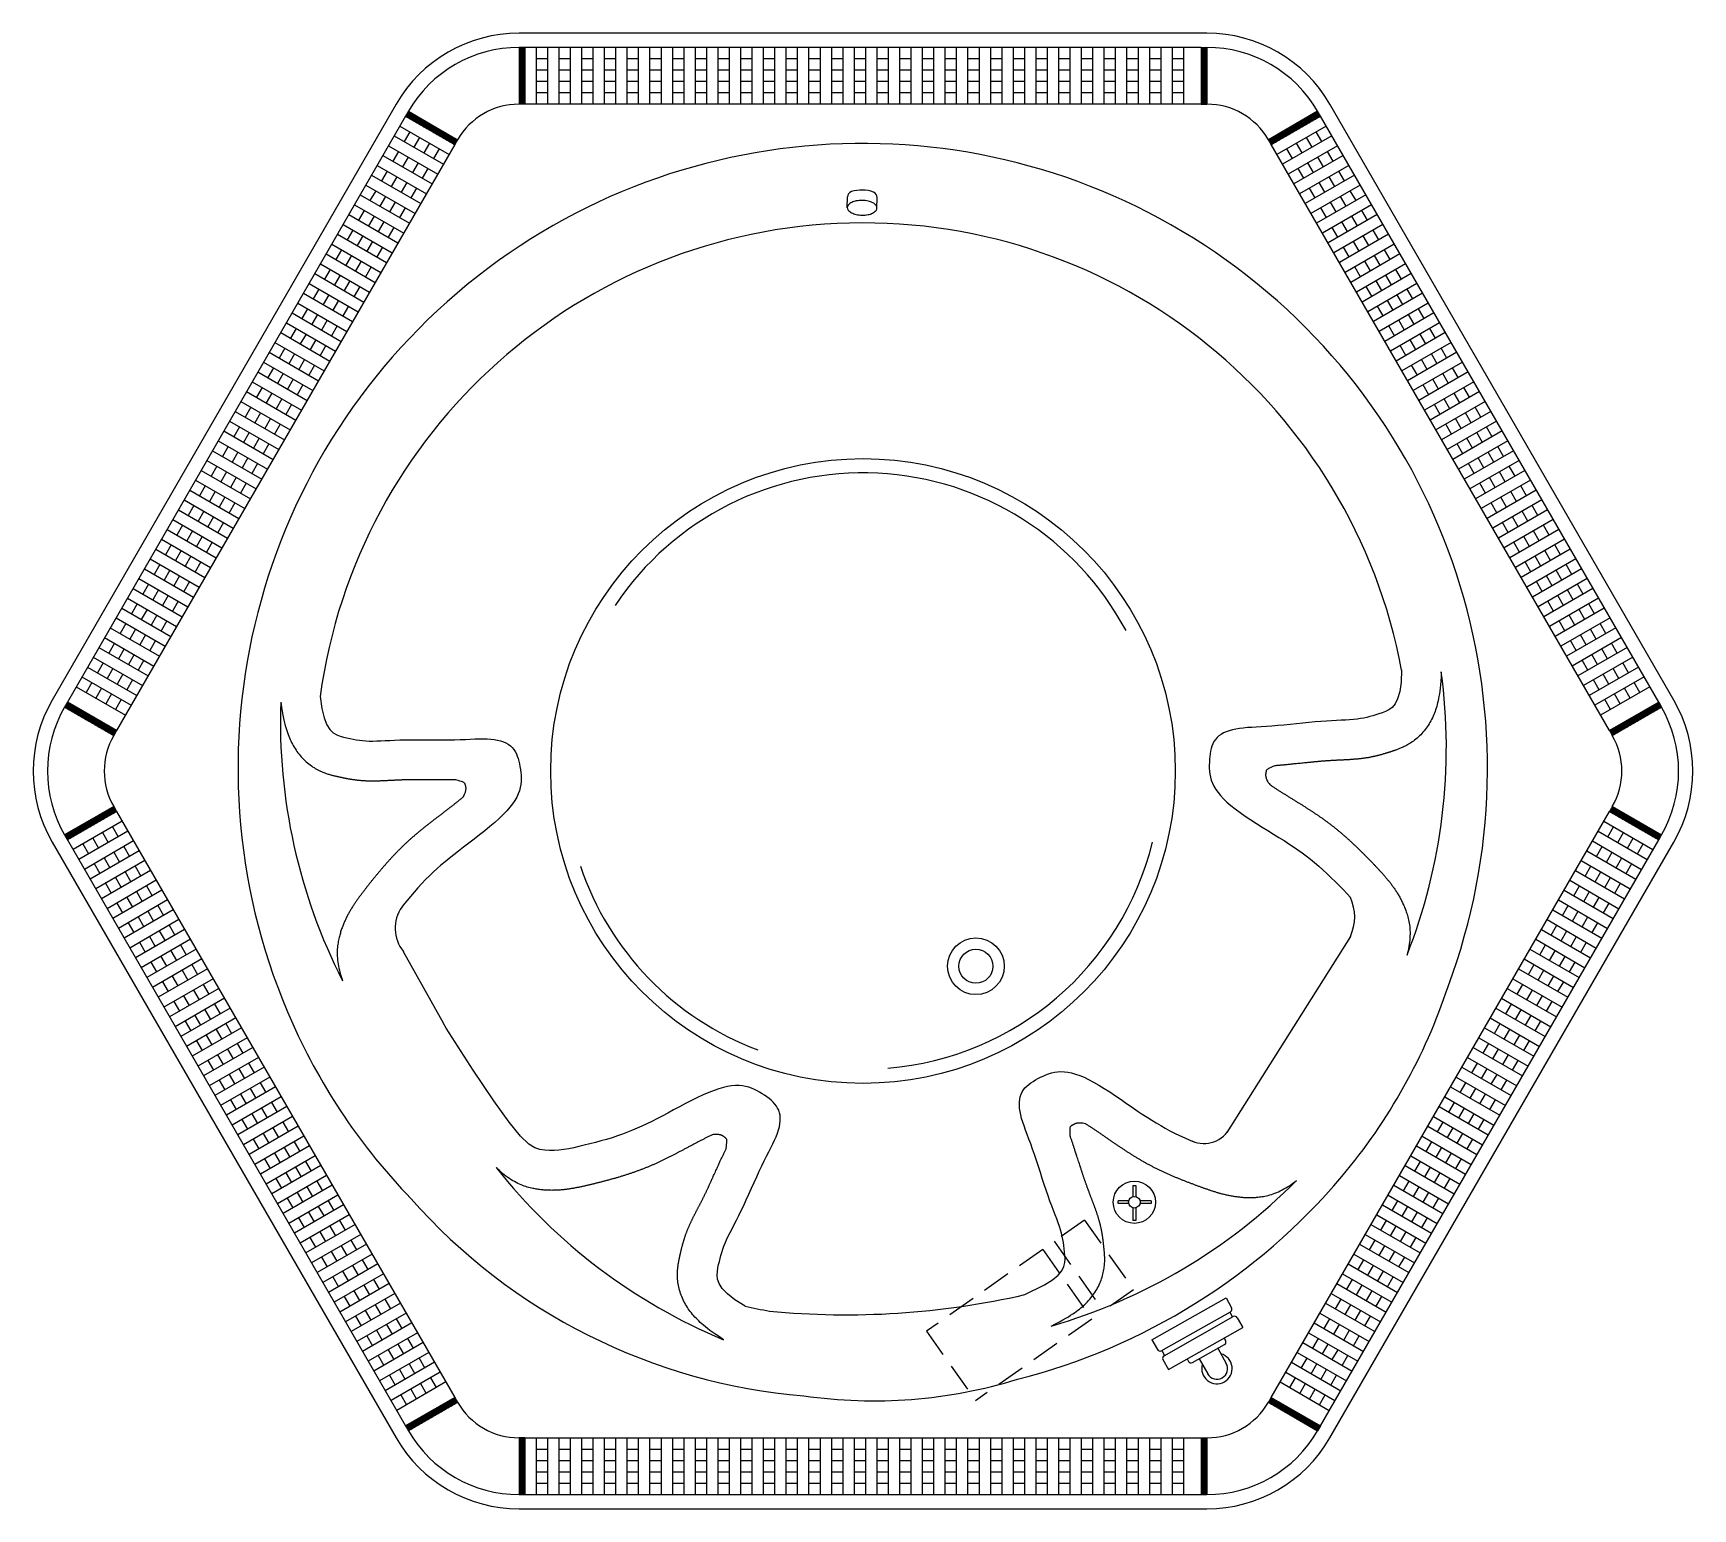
# Model space of a CAD drawing. Extents: x -145 to 147, y -128 to 132.
import ezdxf

# ---------------------------------------------------------------- set-up
doc = ezdxf.new("R2010")
doc.units = 0
doc.header["$LTSCALE"] = 10
doc.linetypes.add('HIDDENX2', pattern=[0.75, 0.5, -0.25])
doc.layers.get('0').update_dxf_attribs({"linetype": 'CONTINUOUS'})

# ---------------------------------------------------------------- blocks, each defined once
blk = doc.blocks.new('*X45')
at = {"color": 0}
for p, q in [((-375.2, 604), (-355.2, 604)), ((-374.9, 604.5), (-356.1, 604.5)), ((-374.7, 605), (-356.9, 605)), ((-374.4, 605.5), (-357.8, 605.5)), ((-374.3, 603.5), (-354.3, 603.5)), ((-374.1, 606), (-358.7, 606)), ((-373.8, 606.5), (-359.5, 606.5)), ((-373.5, 607), (-360.4, 607)), ((-373.5, 603), (-353.5, 603)), ((-373.2, 607.5), (-361.3, 607.5)), ((-372.9, 608), (-362.1, 608)), ((-372.6, 608.5), (-363, 608.5)), ((-372.6, 602.5), (-352.6, 602.5)), ((-372.4, 609), (-363.9, 609)), ((-372.1, 609.5), (-364.7, 609.5)), ((-371.8, 610), (-365.6, 610)), ((-371.7, 602), (-351.7, 602)), ((-371.5, 610.5), (-366.5, 610.5)), ((-371.2, 611), (-367.3, 611)), ((-370.9, 611.5), (-368.2, 611.5)), ((-370.9, 601.5), (-350.9, 601.5)), ((-370.6, 612), (-369.1, 612)), ((-370.3, 612.5), (-369.9, 612.5)), ((-370, 601), (-350, 601)), ((-369.1, 600.5), (-349.1, 600.5)), ((-368.3, 600), (-348.3, 600)), ((-367.4, 599.5), (-347.4, 599.5)), ((-366.5, 599), (-346.5, 599)), ((-365.7, 598.5), (-345.7, 598.5)), ((-364.8, 598), (-344.8, 598)), ((-363.9, 597.5), (-343.9, 597.5)), ((-363.1, 597), (-343.1, 597)), ((-362.2, 596.5), (-342.2, 596.5)), ((-361.3, 596), (-341.3, 596)), ((-360.5, 595.5), (-340.5, 595.5)), ((-359.6, 595), (-339.6, 595)), ((-358.7, 594.5), (-338.7, 594.5)), ((-357.9, 594), (-337.9, 594)), ((-357, 593.5), (-337, 593.5)), ((-356.1, 593), (-336.1, 593)), ((-355.3, 592.5), (-335.3, 592.5)), ((-354.4, 592), (-334.4, 592)), ((-353.5, 591.5), (-333.5, 591.5)), ((-352.7, 591), (-332.7, 591)), ((-351.8, 590.5), (-331.8, 590.5)), ((-350.9, 590), (-330.9, 590)), ((-350.1, 589.5), (-330.1, 589.5)), ((-349.2, 589), (-329.2, 589)), ((-348.3, 588.5), (-328.3, 588.5)), ((-347.5, 588), (-327.5, 588)), ((-346.6, 587.5), (-326.6, 587.5)), ((-345.8, 587), (-325.8, 587)), ((-344.9, 586.5), (-324.9, 586.5)), ((-344, 586), (-324, 586)), ((-343.2, 585.5), (-323.2, 585.5)), ((-342.3, 585), (-322.3, 585)), ((-341.4, 584.5), (-321.4, 584.5)), ((-340.6, 584), (-320.6, 584)), ((-339.7, 583.5), (-319.7, 583.5)), ((-338.8, 583), (-318.8, 583)), ((-338, 582.5), (-318, 582.5)), ((-337.1, 582), (-317.1, 582)), ((-336.2, 581.5), (-316.2, 581.5)), ((-335.4, 581), (-315.4, 581)), ((-334.5, 580.5), (-314.5, 580.5)), ((-333.6, 580), (-313.6, 580)), ((-332.8, 579.5), (-312.8, 579.5)), ((-331.9, 579), (-311.9, 579)), ((-331, 578.5), (-311, 578.5)), ((-330.2, 578), (-310.2, 578)), ((-329.3, 577.5), (-309.3, 577.5)), ((-328.4, 577), (-308.4, 577)), ((-327.6, 576.5), (-307.6, 576.5)), ((-326.7, 576), (-306.7, 576)), ((-325.8, 575.5), (-305.8, 575.5)), ((-325, 575), (-305, 575)), ((-324.1, 574.5), (-304.1, 574.5)), ((-323.2, 574), (-303.2, 574)), ((-322.4, 573.5), (-302.4, 573.5)), ((-321.5, 573), (-301.5, 573)), ((-320.6, 572.5), (-300.6, 572.5)), ((-319.8, 572), (-299.8, 572)), ((-318.9, 571.5), (-298.9, 571.5)), ((-318, 571), (-298, 571)), ((-317.2, 570.5), (-297.2, 570.5)), ((-316.3, 570), (-296.3, 570)), ((-315.4, 569.5), (-295.4, 569.5)), ((-314.6, 569), (-294.6, 569)), ((-313.7, 568.5), (-293.7, 568.5)), ((-312.8, 568), (-292.8, 568)), ((-312, 567.5), (-292, 567.5)), ((-311.1, 567), (-291.1, 567)), ((-310.2, 566.5), (-290.2, 566.5)), ((-309.4, 566), (-289.4, 566)), ((-308.5, 565.5), (-288.5, 565.5)), ((-307.6, 565), (-287.6, 565)), ((-306.8, 564.5), (-286.8, 564.5)), ((-305.9, 564), (-285.9, 564)), ((-305, 563.5), (-285, 563.5)), ((-304.2, 563), (-284.2, 563)), ((-303.3, 562.5), (-283.7, 562.5)), ((-302.5, 562), (-284, 562)), ((-301.6, 561.5), (-284.3, 561.5)), ((-300.7, 561), (-284.6, 561)), ((-299.9, 560.5), (-284.9, 560.5)), ((-299, 560), (-285.2, 560)), ((-298.1, 559.5), (-285.5, 559.5)), ((-297.3, 559), (-285.7, 559)), ((-296.4, 558.5), (-286, 558.5)), ((-295.5, 558), (-286.3, 558)), ((-294.7, 557.5), (-286.6, 557.5)), ((-293.8, 557), (-286.9, 557)), ((-292.9, 556.5), (-287.2, 556.5)), ((-292.1, 556), (-287.5, 556)), ((-291.2, 555.5), (-287.8, 555.5)), ((-290.3, 555), (-288.1, 555)), ((-289.5, 554.5), (-288.3, 554.5)), ((-322.4, 409.5), (-302.4, 409.5)), ((-321.6, 410), (-301.6, 410)), ((-320.7, 410.5), (-300.7, 410.5)), ((-319.8, 411), (-299.8, 411)), ((-319, 411.5), (-299, 411.5)), ((-318.1, 412), (-298.1, 412)), ((-317.2, 412.5), (-297.2, 412.5)), ((-316.4, 413), (-296.4, 413)), ((-315.5, 413.5), (-295.5, 413.5)), ((-314.6, 414), (-294.6, 414)), ((-313.8, 414.5), (-293.8, 414.5)), ((-312.9, 415), (-292.9, 415)), ((-312, 415.5), (-292, 415.5)), ((-311.2, 416), (-291.2, 416)), ((-310.3, 416.5), (-290.3, 416.5)), ((-309.4, 417), (-289.4, 417)), ((-308.6, 417.5), (-288.6, 417.5)), ((-307.7, 418), (-287.7, 418)), ((-306.8, 418.5), (-286.8, 418.5)), ((-306, 419), (-286, 419)), ((-305.1, 419.5), (-285.1, 419.5)), ((-304.2, 420), (-284.2, 420)), ((-303.4, 420.5), (-283.7, 420.5)), ((-302.5, 421), (-284, 421)), ((-301.6, 421.5), (-284.3, 421.5)), ((-300.8, 422), (-284.6, 422)), ((-299.9, 422.5), (-284.9, 422.5)), ((-299, 423), (-285.2, 423)), ((-298.2, 423.5), (-285.4, 423.5)), ((-297.3, 424), (-285.7, 424)), ((-296.4, 424.5), (-286, 424.5)), ((-295.6, 425), (-286.3, 425)), ((-294.7, 425.5), (-286.6, 425.5)), ((-293.9, 426), (-286.9, 426)), ((-293, 426.5), (-287.2, 426.5)), ((-292.1, 427), (-287.5, 427)), ((-291.3, 427.5), (-287.7, 427.5)), ((-290.4, 428), (-288, 428)), ((-289.5, 428.5), (-288.3, 428.5)), ((-288.7, 429), (-288.6, 429)), ((-373.5, 380), (-353.5, 380)), ((-372.7, 380.5), (-352.7, 380.5)), ((-371.8, 381), (-351.8, 381)), ((-370.9, 381.5), (-350.9, 381.5)), ((-370.1, 382), (-350.1, 382)), ((-369.2, 382.5), (-349.2, 382.5)), ((-368.3, 383), (-348.3, 383)), ((-367.5, 383.5), (-347.5, 383.5)), ((-366.6, 384), (-346.6, 384)), ((-365.7, 384.5), (-345.7, 384.5)), ((-364.9, 385), (-344.9, 385)), ((-364, 385.5), (-344, 385.5)), ((-363.1, 386), (-343.1, 386)), ((-362.3, 386.5), (-342.3, 386.5)), ((-361.4, 387), (-341.4, 387)), ((-360.5, 387.5), (-340.5, 387.5)), ((-359.7, 388), (-339.7, 388)), ((-358.8, 388.5), (-338.8, 388.5)), ((-357.9, 389), (-337.9, 389)), ((-357.1, 389.5), (-337.1, 389.5)), ((-356.2, 390), (-336.2, 390)), ((-355.3, 390.5), (-335.3, 390.5)), ((-354.5, 391), (-334.5, 391)), ((-353.6, 391.5), (-333.6, 391.5)), ((-352.7, 392), (-332.7, 392)), ((-351.9, 392.5), (-331.9, 392.5)), ((-351, 393), (-331, 393)), ((-350.1, 393.5), (-330.1, 393.5)), ((-349.3, 394), (-329.3, 394)), ((-348.4, 394.5), (-328.4, 394.5)), ((-347.5, 395), (-327.5, 395)), ((-346.7, 395.5), (-326.7, 395.5)), ((-345.8, 396), (-325.8, 396)), ((-344.9, 396.5), (-324.9, 396.5)), ((-344.1, 397), (-324.1, 397)), ((-343.2, 397.5), (-323.2, 397.5)), ((-342.3, 398), (-322.3, 398)), ((-341.5, 398.5), (-321.5, 398.5)), ((-340.6, 399), (-320.6, 399)), ((-339.8, 399.5), (-319.8, 399.5)), ((-338.9, 400), (-318.9, 400)), ((-338, 400.5), (-318, 400.5)), ((-337.2, 401), (-317.2, 401)), ((-336.3, 401.5), (-316.3, 401.5)), ((-335.4, 402), (-315.4, 402)), ((-334.6, 402.5), (-314.6, 402.5)), ((-333.7, 403), (-313.7, 403)), ((-332.8, 403.5), (-312.8, 403.5)), ((-332, 404), (-312, 404)), ((-331.1, 404.5), (-311.1, 404.5)), ((-330.2, 405), (-310.2, 405)), ((-329.4, 405.5), (-309.4, 405.5)), ((-328.5, 406), (-308.5, 406)), ((-327.6, 406.5), (-307.6, 406.5)), ((-326.8, 407), (-306.8, 407)), ((-325.9, 407.5), (-305.9, 407.5)), ((-325, 408), (-305, 408)), ((-324.2, 408.5), (-304.2, 408.5)), ((-323.3, 409), (-303.3, 409)), ((-375.2, 379), (-355.3, 379)), ((-374.9, 378.5), (-356.1, 378.5)), ((-374.6, 378), (-357, 378)), ((-374.4, 379.5), (-354.4, 379.5)), ((-374.4, 377.5), (-357.9, 377.5)), ((-374.1, 377), (-358.7, 377)), ((-373.8, 376.5), (-359.6, 376.5)), ((-373.5, 376), (-360.5, 376)), ((-373.2, 375.5), (-361.3, 375.5)), ((-372.9, 375), (-362.2, 375)), ((-372.6, 374.5), (-363.1, 374.5)), ((-372.3, 374), (-363.9, 374)), ((-372, 373.5), (-364.8, 373.5)), ((-371.8, 373), (-365.7, 373)), ((-371.5, 372.5), (-366.5, 372.5)), ((-371.2, 372), (-367.4, 372)), ((-370.9, 371.5), (-368.2, 371.5)), ((-370.6, 371), (-369.1, 371)), ((-370.3, 370.5), (-370, 370.5))]:
    blk.add_line(p, q, dxfattribs=at)
blk = doc.blocks.new('*X44')
at = {"color": 0}
for p, q in [((308.3, -613.5), (313.3, -613.5)), ((309.2, -613), (313, -613)), ((310.1, -612.5), (312.7, -612.5)), ((310.9, -612), (312.4, -612)), ((311.8, -611.5), (312.1, -611.5)), ((258.1, -642.5), (278.1, -642.5)), ((259, -642), (279, -642)), ((259.8, -641.5), (279.8, -641.5)), ((260.7, -641), (280.7, -641)), ((261.6, -640.5), (281.6, -640.5)), ((262.4, -640), (282.4, -640)), ((263.3, -639.5), (283.3, -639.5)), ((264.2, -639), (284.2, -639)), ((265, -638.5), (285, -638.5)), ((265.9, -638), (285.9, -638)), ((266.8, -637.5), (286.8, -637.5)), ((267.6, -637), (287.6, -637)), ((268.5, -636.5), (288.5, -636.5)), ((269.4, -636), (289.4, -636)), ((270.2, -635.5), (290.2, -635.5)), ((271.1, -635), (291.1, -635)), ((272, -634.5), (292, -634.5)), ((272.8, -634), (292.8, -634)), ((273.7, -633.5), (293.7, -633.5)), ((274.6, -633), (294.6, -633)), ((275.4, -632.5), (295.4, -632.5)), ((276.3, -632), (296.3, -632)), ((277.2, -631.5), (297.2, -631.5)), ((278, -631), (298, -631)), ((278.9, -630.5), (298.9, -630.5)), ((279.8, -630), (299.8, -630)), ((280.6, -629.5), (300.6, -629.5)), ((281.5, -629), (301.5, -629)), ((282.4, -628.5), (302.4, -628.5)), ((283.2, -628), (303.2, -628)), ((284.1, -627.5), (304.1, -627.5)), ((284.9, -627), (304.9, -627)), ((285.8, -626.5), (305.8, -626.5)), ((286.7, -626), (306.7, -626)), ((287.5, -625.5), (307.5, -625.5)), ((288.4, -625), (308.4, -625)), ((289.3, -624.5), (309.3, -624.5)), ((290.1, -624), (310.1, -624)), ((291, -623.5), (311, -623.5)), ((291.9, -623), (311.9, -623)), ((292.7, -622.5), (312.7, -622.5)), ((293.6, -622), (313.6, -622)), ((294.5, -621.5), (314.5, -621.5)), ((295.3, -621), (315.3, -621)), ((296.2, -620.5), (316.2, -620.5)), ((297.1, -620), (317, -620)), ((297.9, -619.5), (316.7, -619.5)), ((298.8, -619), (316.4, -619)), ((299.7, -618.5), (316.2, -618.5)), ((300.5, -618), (315.9, -618)), ((301.4, -617.5), (315.6, -617.5)), ((302.3, -617), (315.3, -617)), ((303.1, -616.5), (315, -616.5)), ((304, -616), (314.7, -616)), ((304.9, -615.5), (314.4, -615.5)), ((305.7, -615), (314.1, -615)), ((306.6, -614.5), (313.9, -614.5)), ((307.5, -614), (313.6, -614)), ((225.5, -661.5), (245.2, -661.5)), ((225.8, -662), (244.3, -662)), ((226.1, -661), (246.1, -661)), ((226.1, -662.5), (243.5, -662.5)), ((226.4, -663), (242.6, -663)), ((226.7, -663.5), (241.7, -663.5)), ((226.9, -660.5), (246.9, -660.5)), ((227, -664), (240.9, -664)), ((227.2, -664.5), (240, -664.5)), ((227.5, -665), (239.1, -665)), ((227.8, -660), (247.8, -660)), ((227.8, -665.5), (238.3, -665.5)), ((228.1, -666), (237.4, -666)), ((228.4, -666.5), (236.5, -666.5)), ((228.7, -659.5), (248.7, -659.5)), ((228.7, -667), (235.7, -667)), ((229, -667.5), (234.8, -667.5)), ((229.3, -668), (233.9, -668)), ((229.5, -659), (249.5, -659)), ((229.6, -668.5), (233.1, -668.5)), ((229.8, -669), (232.2, -669)), ((230.1, -669.5), (231.3, -669.5)), ((230.4, -658.5), (250.4, -658.5)), ((230.4, -670), (230.5, -670)), ((231.3, -658), (251.3, -658)), ((232.1, -657.5), (252.1, -657.5)), ((233, -657), (253, -657)), ((233.9, -656.5), (253.9, -656.5)), ((234.7, -656), (254.7, -656)), ((235.6, -655.5), (255.6, -655.5)), ((236.5, -655), (256.5, -655)), ((237.3, -654.5), (257.3, -654.5)), ((238.2, -654), (258.2, -654)), ((239, -653.5), (259, -653.5)), ((239.9, -653), (259.9, -653)), ((240.8, -652.5), (260.8, -652.5)), ((241.6, -652), (261.6, -652)), ((242.5, -651.5), (262.5, -651.5)), ((243.4, -651), (263.4, -651)), ((244.2, -650.5), (264.2, -650.5)), ((245.1, -650), (265.1, -650)), ((246, -649.5), (266, -649.5)), ((246.8, -649), (266.8, -649)), ((247.7, -648.5), (267.7, -648.5)), ((248.6, -648), (268.6, -648)), ((249.4, -647.5), (269.4, -647.5)), ((250.3, -647), (270.3, -647)), ((251.2, -646.5), (271.2, -646.5)), ((252, -646), (272, -646)), ((252.9, -645.5), (272.9, -645.5)), ((253.8, -645), (273.8, -645)), ((254.6, -644.5), (274.6, -644.5)), ((255.5, -644), (275.5, -644)), ((256.4, -643.5), (276.4, -643.5)), ((257.2, -643), (277.2, -643)), ((425.3, -683), (435.3, -683)), ((425.3, -683.5), (435.3, -683.5)), ((425.3, -684), (435.3, -684)), ((425.3, -684.5), (435.3, -684.5)), ((425.3, -685), (435.3, -685)), ((425.3, -685.5), (435.3, -685.5)), ((425.3, -686), (435.3, -686)), ((425.3, -686.5), (435.3, -686.5)), ((425.3, -687), (435.3, -687)), ((425.3, -687.5), (435.3, -687.5)), ((425.3, -688), (435.3, -688)), ((425.3, -688.5), (435.3, -688.5)), ((425.3, -689), (435.3, -689)), ((425.3, -689.5), (435.3, -689.5)), ((425.3, -690), (435.3, -690)), ((425.3, -690.5), (435.3, -690.5)), ((425.3, -691), (435.3, -691)), ((425.3, -691.5), (435.3, -691.5)), ((425.3, -692), (435.3, -692)), ((425.3, -692.5), (435.3, -692.5)), ((425.3, -693), (435.3, -693)), ((425.3, -693.5), (435.3, -693.5)), ((425.3, -694), (435.3, -694)), ((425.3, -694.5), (435.3, -694.5)), ((425.3, -695), (435.3, -695)), ((425.3, -695.5), (435.3, -695.5)), ((425.3, -696), (435.3, -696)), ((425.3, -696.5), (435.3, -696.5)), ((425.3, -697), (435.3, -697)), ((425.3, -697.5), (435.3, -697.5)), ((425.3, -698), (435.3, -698)), ((425.3, -698.5), (435.3, -698.5)), ((425.3, -699), (435.3, -699)), ((425.3, -699.5), (435.3, -699.5)), ((425.3, -700), (435.3, -700)), ((425.3, -700.5), (435.3, -700.5)), ((425.3, -701), (435.3, -701)), ((425.3, -701.5), (435.3, -701.5)), ((425.3, -702), (435.3, -702)), ((425.3, -702.5), (435.3, -702.5)), ((425.3, -703), (435.3, -703)), ((425.3, -703.5), (435.3, -703.5)), ((425.3, -704), (435.3, -704)), ((425.3, -704.5), (435.3, -704.5)), ((425.3, -705), (435.3, -705)), ((425.3, -705.5), (435.3, -705.5)), ((425.3, -706), (435.3, -706)), ((425.3, -706.5), (435.3, -706.5)), ((425.3, -707), (435.3, -707)), ((425.3, -707.5), (435.3, -707.5)), ((425.3, -708), (435.3, -708)), ((425.3, -708.5), (435.3, -708.5)), ((425.3, -709), (435.3, -709)), ((425.3, -709.5), (435.3, -709.5)), ((425.3, -710), (435.3, -710)), ((425.3, -710.5), (435.3, -710.5)), ((425.3, -711), (435.3, -711)), ((425.3, -711.5), (435.3, -711.5)), ((425.3, -712), (435.3, -712)), ((425.3, -712.5), (435.3, -712.5)), ((425.3, -713), (435.3, -713)), ((425.3, -713.5), (435.3, -713.5)), ((425.3, -714), (435.3, -714)), ((425.3, -714.5), (435.3, -714.5)), ((425.3, -715), (435.3, -715)), ((425.3, -715.5), (435.3, -715.5)), ((425.3, -716), (435.3, -716)), ((425.3, -716.5), (435.3, -716.5)), ((425.3, -717), (435.3, -717)), ((425.3, -717.5), (435.3, -717.5)), ((425.3, -718), (435.3, -718)), ((425.3, -718.5), (435.3, -718.5)), ((425.3, -719), (435.3, -719)), ((425.3, -719.5), (435.3, -719.5)), ((425.3, -720), (435.3, -720)), ((425.3, -720.5), (435.3, -720.5)), ((425.3, -721), (435.3, -721)), ((425.3, -721.5), (435.3, -721.5)), ((425.3, -722), (435.3, -722)), ((425.3, -722.5), (435.3, -722.5)), ((425.3, -723), (435.3, -723)), ((425.3, -723.5), (435.3, -723.5)), ((425.3, -724), (435.3, -724)), ((425.3, -724.5), (435.3, -724.5)), ((425.3, -725), (435.3, -725)), ((425.3, -725.5), (435.3, -725.5)), ((425.3, -726), (435.3, -726)), ((425.3, -726.5), (435.3, -726.5)), ((425.3, -727), (435.3, -727)), ((425.3, -727.5), (435.3, -727.5)), ((425.3, -728), (435.3, -728)), ((425.3, -728.5), (435.3, -728.5)), ((425.3, -729), (435.3, -729)), ((425.3, -729.5), (435.3, -729.5)), ((425.3, -730), (435.3, -730)), ((425.3, -730.5), (435.3, -730.5)), ((425.3, -731), (435.3, -731)), ((425.3, -731.5), (435.3, -731.5)), ((425.3, -732), (435.3, -732)), ((425.3, -732.5), (435.3, -732.5)), ((425.3, -733), (435.3, -733)), ((425.3, -733.5), (435.3, -733.5)), ((425.3, -734), (435.3, -734)), ((425.3, -734.5), (435.3, -734.5)), ((425.3, -735), (435.3, -735)), ((425.3, -735.5), (435.3, -735.5)), ((425.3, -736), (435.3, -736)), ((425.3, -736.5), (435.3, -736.5)), ((425.3, -737), (435.3, -737)), ((425.3, -737.5), (435.3, -737.5)), ((425.3, -738), (435.3, -738)), ((425.3, -738.5), (435.3, -738.5)), ((425.3, -739), (435.3, -739)), ((425.3, -739.5), (435.3, -739.5)), ((425.3, -740), (435.3, -740)), ((425.3, -740.5), (435.3, -740.5)), ((425.3, -741), (435.3, -741)), ((425.3, -741.5), (435.3, -741.5)), ((425.3, -742), (435.3, -742)), ((425.3, -742.5), (435.3, -742.5)), ((425.3, -743), (435.3, -743)), ((425.3, -743.5), (435.3, -743.5)), ((425.3, -744), (435.3, -744)), ((425.3, -744.5), (435.3, -744.5)), ((425.3, -745), (435.3, -745)), ((425.3, -745.5), (435.3, -745.5)), ((425.3, -746), (435.3, -746)), ((425.3, -746.5), (435.3, -746.5)), ((425.3, -747), (435.3, -747)), ((425.3, -747.5), (435.3, -747.5)), ((425.3, -748), (435.3, -748)), ((425.3, -748.5), (435.3, -748.5)), ((425.3, -749), (435.3, -749)), ((425.3, -749.5), (435.3, -749.5)), ((425.3, -750), (435.3, -750)), ((425.3, -750.5), (435.3, -750.5)), ((425.3, -751), (435.3, -751)), ((425.3, -751.5), (435.3, -751.5)), ((425.3, -752), (435.3, -752)), ((425.3, -752.5), (435.3, -752.5)), ((425.3, -753), (435.3, -753)), ((425.3, -753.5), (435.3, -753.5)), ((425.3, -754), (435.3, -754)), ((425.3, -754.5), (435.3, -754.5)), ((425.3, -755), (435.3, -755)), ((425.3, -755.5), (435.3, -755.5)), ((425.3, -756), (435.3, -756)), ((425.3, -756.5), (435.3, -756.5)), ((425.3, -757), (435.3, -757)), ((425.3, -757.5), (435.3, -757.5)), ((425.3, -758), (435.3, -758)), ((425.3, -758.5), (435.3, -758.5)), ((425.3, -759), (435.3, -759)), ((425.3, -759.5), (435.3, -759.5)), ((425.3, -760), (435.3, -760)), ((425.3, -760.5), (435.3, -760.5)), ((425.3, -761), (435.3, -761)), ((425.3, -761.5), (435.3, -761.5)), ((425.3, -762), (435.3, -762)), ((425.3, -762.5), (435.3, -762.5)), ((425.3, -763), (435.3, -763)), ((425.3, -763.5), (435.3, -763.5)), ((425.3, -764), (435.3, -764)), ((425.3, -764.5), (435.3, -764.5)), ((425.3, -765), (435.3, -765)), ((425.3, -765.5), (435.3, -765.5)), ((425.3, -766), (435.3, -766)), ((425.3, -766.5), (435.3, -766.5)), ((425.3, -767), (435.3, -767)), ((425.3, -767.5), (435.3, -767.5)), ((425.3, -768), (435.3, -768)), ((425.3, -768.5), (435.3, -768.5)), ((425.3, -769), (435.3, -769)), ((425.3, -769.5), (435.3, -769.5)), ((425.3, -770), (435.3, -770)), ((425.3, -770.5), (435.3, -770.5)), ((425.3, -771), (435.3, -771)), ((425.3, -771.5), (435.3, -771.5)), ((425.3, -772), (435.3, -772)), ((425.3, -772.5), (435.3, -772.5)), ((425.3, -773), (435.3, -773)), ((425.3, -773.5), (435.3, -773.5)), ((425.3, -774), (435.3, -774)), ((425.3, -774.5), (435.3, -774.5)), ((425.3, -775), (435.3, -775)), ((425.3, -775.5), (435.3, -775.5)), ((425.3, -776), (435.3, -776)), ((425.3, -776.5), (435.3, -776.5)), ((425.3, -777), (435.3, -777)), ((425.3, -777.5), (435.3, -777.5)), ((425.3, -778), (435.3, -778)), ((425.3, -778.5), (435.3, -778.5)), ((425.3, -779), (435.3, -779)), ((425.3, -779.5), (435.3, -779.5)), ((425.3, -780), (435.3, -780)), ((425.3, -780.5), (435.3, -780.5)), ((425.3, -781), (435.3, -781)), ((425.3, -781.5), (435.3, -781.5)), ((425.3, -782), (435.3, -782)), ((425.3, -782.5), (435.3, -782.5))]:
    blk.add_line(p, q, dxfattribs=at)
blk = doc.blocks.new('*X40')
at = {"color": 0}
for p, q in [((425.3, 1765.5), (435.3, 1765.5)), ((425.3, 1765), (435.3, 1765)), ((425.3, 1764.5), (435.3, 1764.5)), ((425.3, 1764), (435.3, 1764)), ((425.3, 1763.5), (435.3, 1763.5)), ((425.3, 1763), (435.3, 1763)), ((425.3, 1762.5), (435.3, 1762.5)), ((425.3, 1762), (435.3, 1762)), ((425.3, 1761.5), (435.3, 1761.5)), ((425.3, 1761), (435.3, 1761)), ((425.3, 1760.5), (435.3, 1760.5)), ((425.3, 1760), (435.3, 1760)), ((425.3, 1759.5), (435.3, 1759.5)), ((425.3, 1759), (435.3, 1759)), ((425.3, 1758.5), (435.3, 1758.5)), ((425.3, 1758), (435.3, 1758)), ((425.3, 1757.5), (435.3, 1757.5)), ((425.3, 1757), (435.3, 1757)), ((425.3, 1756.5), (435.3, 1756.5)), ((425.3, 1756), (435.3, 1756)), ((425.3, 1755.5), (435.3, 1755.5)), ((425.3, 1755), (435.3, 1755)), ((425.3, 1754.5), (435.3, 1754.5)), ((425.3, 1754), (435.3, 1754)), ((425.3, 1753.5), (435.3, 1753.5)), ((425.3, 1753), (435.3, 1753)), ((425.3, 1752.5), (435.3, 1752.5)), ((425.3, 1752), (435.3, 1752)), ((425.3, 1751.5), (435.3, 1751.5)), ((425.3, 1751), (435.3, 1751)), ((425.3, 1750.5), (435.3, 1750.5)), ((425.3, 1750), (435.3, 1750)), ((425.3, 1749.5), (435.3, 1749.5)), ((425.3, 1749), (435.3, 1749)), ((425.3, 1748.5), (435.3, 1748.5)), ((425.3, 1748), (435.3, 1748)), ((425.3, 1747.5), (435.3, 1747.5)), ((425.3, 1747), (435.3, 1747)), ((425.3, 1746.5), (435.3, 1746.5)), ((425.3, 1746), (435.3, 1746)), ((425.3, 1745.5), (435.3, 1745.5)), ((425.3, 1745), (435.3, 1745)), ((425.3, 1744.5), (435.3, 1744.5)), ((425.3, 1744), (435.3, 1744)), ((425.3, 1743.5), (435.3, 1743.5)), ((425.3, 1743), (435.3, 1743)), ((425.3, 1742.5), (435.3, 1742.5)), ((425.3, 1742), (435.3, 1742)), ((425.3, 1741.5), (435.3, 1741.5)), ((425.3, 1741), (435.3, 1741)), ((425.3, 1740.5), (435.3, 1740.5)), ((425.3, 1740), (435.3, 1740)), ((425.3, 1739.5), (435.3, 1739.5)), ((425.3, 1739), (435.3, 1739)), ((425.3, 1738.5), (435.3, 1738.5)), ((425.3, 1738), (435.3, 1738)), ((425.3, 1737.5), (435.3, 1737.5)), ((425.3, 1737), (435.3, 1737)), ((425.3, 1736.5), (435.3, 1736.5)), ((425.3, 1736), (435.3, 1736)), ((425.3, 1735.5), (435.3, 1735.5)), ((425.3, 1735), (435.3, 1735)), ((425.3, 1734.5), (435.3, 1734.5)), ((425.3, 1734), (435.3, 1734)), ((425.3, 1733.5), (435.3, 1733.5)), ((425.3, 1733), (435.3, 1733)), ((425.3, 1732.5), (435.3, 1732.5)), ((425.3, 1732), (435.3, 1732)), ((425.3, 1731.5), (435.3, 1731.5)), ((425.3, 1731), (435.3, 1731)), ((425.3, 1730.5), (435.3, 1730.5)), ((425.3, 1730), (435.3, 1730)), ((425.3, 1729.5), (435.3, 1729.5)), ((425.3, 1729), (435.3, 1729)), ((425.3, 1728.5), (435.3, 1728.5)), ((425.3, 1728), (435.3, 1728)), ((425.3, 1727.5), (435.3, 1727.5)), ((425.3, 1727), (435.3, 1727)), ((425.3, 1726.5), (435.3, 1726.5)), ((425.3, 1726), (435.3, 1726)), ((425.3, 1725.5), (435.3, 1725.5)), ((425.3, 1725), (435.3, 1725)), ((425.3, 1724.5), (435.3, 1724.5)), ((425.3, 1724), (435.3, 1724)), ((425.3, 1723.5), (435.3, 1723.5)), ((425.3, 1723), (435.3, 1723)), ((425.3, 1722.5), (435.3, 1722.5)), ((425.3, 1722), (435.3, 1722)), ((425.3, 1721.5), (435.3, 1721.5)), ((425.3, 1721), (435.3, 1721)), ((425.3, 1720.5), (435.3, 1720.5)), ((425.3, 1720), (435.3, 1720)), ((425.3, 1719.5), (435.3, 1719.5)), ((425.3, 1719), (435.3, 1719)), ((425.3, 1718.5), (435.3, 1718.5)), ((425.3, 1718), (435.3, 1718)), ((425.3, 1717.5), (435.3, 1717.5)), ((425.3, 1717), (435.3, 1717)), ((425.3, 1716.5), (435.3, 1716.5)), ((425.3, 1716), (435.3, 1716)), ((425.3, 1715.5), (435.3, 1715.5)), ((425.3, 1715), (435.3, 1715)), ((425.3, 1714.5), (435.3, 1714.5)), ((425.3, 1714), (435.3, 1714)), ((425.3, 1713.5), (435.3, 1713.5)), ((425.3, 1713), (435.3, 1713)), ((425.3, 1712.5), (435.3, 1712.5)), ((425.3, 1712), (435.3, 1712)), ((425.3, 1711.5), (435.3, 1711.5)), ((425.3, 1711), (435.3, 1711)), ((425.3, 1710.5), (435.3, 1710.5)), ((425.3, 1710), (435.3, 1710)), ((425.3, 1709.5), (435.3, 1709.5)), ((425.3, 1709), (435.3, 1709)), ((425.3, 1708.5), (435.3, 1708.5)), ((425.3, 1708), (435.3, 1708)), ((425.3, 1707.5), (435.3, 1707.5)), ((425.3, 1707), (435.3, 1707)), ((425.3, 1706.5), (435.3, 1706.5)), ((425.3, 1706), (435.3, 1706)), ((425.3, 1705.5), (435.3, 1705.5)), ((425.3, 1705), (435.3, 1705)), ((425.3, 1704.5), (435.3, 1704.5)), ((425.3, 1704), (435.3, 1704)), ((425.3, 1703.5), (435.3, 1703.5)), ((425.3, 1703), (435.3, 1703)), ((425.3, 1702.5), (435.3, 1702.5)), ((425.3, 1702), (435.3, 1702)), ((425.3, 1701.5), (435.3, 1701.5)), ((425.3, 1701), (435.3, 1701)), ((425.3, 1700.5), (435.3, 1700.5)), ((425.3, 1700), (435.3, 1700)), ((425.3, 1699.5), (435.3, 1699.5)), ((425.3, 1699), (435.3, 1699)), ((425.3, 1698.5), (435.3, 1698.5)), ((425.3, 1698), (435.3, 1698)), ((425.3, 1697.5), (435.3, 1697.5)), ((425.3, 1697), (435.3, 1697)), ((425.3, 1696.5), (435.3, 1696.5)), ((425.3, 1696), (435.3, 1696)), ((425.3, 1695.5), (435.3, 1695.5)), ((425.3, 1695), (435.3, 1695)), ((425.3, 1694.5), (435.3, 1694.5)), ((425.3, 1694), (435.3, 1694)), ((425.3, 1693.5), (435.3, 1693.5)), ((425.3, 1693), (435.3, 1693)), ((425.3, 1692.5), (435.3, 1692.5)), ((425.3, 1692), (435.3, 1692)), ((425.3, 1691.5), (435.3, 1691.5)), ((425.3, 1691), (435.3, 1691)), ((425.3, 1690.5), (435.3, 1690.5)), ((425.3, 1690), (435.3, 1690)), ((425.3, 1689.5), (435.3, 1689.5)), ((425.3, 1689), (435.3, 1689)), ((425.3, 1688.5), (435.3, 1688.5)), ((425.3, 1688), (435.3, 1688)), ((425.3, 1687.5), (435.3, 1687.5)), ((425.3, 1687), (435.3, 1687)), ((425.3, 1686.5), (435.3, 1686.5)), ((425.3, 1686), (435.3, 1686)), ((425.3, 1685.5), (435.3, 1685.5)), ((425.3, 1685), (435.3, 1685)), ((425.3, 1684.5), (435.3, 1684.5)), ((425.3, 1684), (435.3, 1684)), ((425.3, 1683.5), (435.3, 1683.5)), ((425.3, 1683), (435.3, 1683)), ((425.3, 1682.5), (435.3, 1682.5)), ((425.3, 1682), (435.3, 1682)), ((425.3, 1681.5), (435.3, 1681.5)), ((425.3, 1681), (435.3, 1681)), ((425.3, 1680.5), (435.3, 1680.5)), ((425.3, 1680), (435.3, 1680)), ((425.3, 1679.5), (435.3, 1679.5)), ((425.3, 1679), (435.3, 1679)), ((425.3, 1678.5), (435.3, 1678.5)), ((425.3, 1678), (435.3, 1678)), ((425.3, 1677.5), (435.3, 1677.5)), ((425.3, 1677), (435.3, 1677)), ((425.3, 1676.5), (435.3, 1676.5)), ((425.3, 1676), (435.3, 1676)), ((425.3, 1675.5), (435.3, 1675.5)), ((425.3, 1675), (435.3, 1675)), ((425.3, 1674.5), (435.3, 1674.5)), ((425.3, 1674), (435.3, 1674)), ((425.3, 1673.5), (435.3, 1673.5)), ((425.3, 1673), (435.3, 1673)), ((425.3, 1672.5), (435.3, 1672.5)), ((425.3, 1672), (435.3, 1672)), ((425.3, 1671.5), (435.3, 1671.5)), ((425.3, 1671), (435.3, 1671)), ((425.3, 1670.5), (435.3, 1670.5)), ((425.3, 1670), (435.3, 1670)), ((425.3, 1669.5), (435.3, 1669.5)), ((425.3, 1669), (435.3, 1669)), ((425.3, 1668.5), (435.3, 1668.5)), ((425.3, 1668), (435.3, 1668)), ((425.3, 1667.5), (435.3, 1667.5)), ((425.3, 1667), (435.3, 1667)), ((425.3, 1666.5), (435.3, 1666.5)), ((425.3, 1666), (435.3, 1666)), ((225.5, 1644.5), (245.3, 1644.5)), ((225.8, 1645), (244.4, 1645)), ((226.1, 1645.5), (243.5, 1645.5)), ((226.1, 1644), (246.1, 1644)), ((226.4, 1646), (242.7, 1646)), ((226.7, 1646.5), (241.8, 1646.5)), ((226.9, 1647), (240.9, 1647)), ((227, 1643.5), (247, 1643.5)), ((227.2, 1647.5), (240.1, 1647.5)), ((227.5, 1648), (239.2, 1648)), ((227.8, 1648.5), (238.3, 1648.5)), ((227.9, 1643), (247.9, 1643)), ((228.1, 1649), (237.5, 1649)), ((228.4, 1649.5), (236.6, 1649.5)), ((228.7, 1650), (235.7, 1650)), ((228.7, 1642.5), (248.7, 1642.5)), ((229, 1650.5), (234.9, 1650.5)), ((229.2, 1651), (234, 1651)), ((229.5, 1651.5), (233.1, 1651.5)), ((229.6, 1642), (249.6, 1642)), ((229.8, 1652), (232.3, 1652)), ((230.1, 1652.5), (231.4, 1652.5)), ((230.4, 1653), (230.5, 1653)), ((230.5, 1641.5), (250.5, 1641.5)), ((231.3, 1641), (251.3, 1641)), ((232.2, 1640.5), (252.2, 1640.5)), ((233, 1640), (253, 1640)), ((233.9, 1639.5), (253.9, 1639.5)), ((234.8, 1639), (254.8, 1639)), ((235.6, 1638.5), (255.6, 1638.5)), ((236.5, 1638), (256.5, 1638)), ((237.4, 1637.5), (257.4, 1637.5)), ((238.2, 1637), (258.2, 1637)), ((239.1, 1636.5), (259.1, 1636.5)), ((240, 1636), (260, 1636)), ((240.8, 1635.5), (260.8, 1635.5)), ((241.7, 1635), (261.7, 1635)), ((242.6, 1634.5), (262.6, 1634.5)), ((243.4, 1634), (263.4, 1634)), ((244.3, 1633.5), (264.3, 1633.5)), ((245.2, 1633), (265.2, 1633)), ((246, 1632.5), (266, 1632.5)), ((246.9, 1632), (266.9, 1632)), ((247.8, 1631.5), (267.8, 1631.5)), ((248.6, 1631), (268.6, 1631)), ((249.5, 1630.5), (269.5, 1630.5)), ((250.4, 1630), (270.4, 1630)), ((251.2, 1629.5), (271.2, 1629.5)), ((252.1, 1629), (272.1, 1629)), ((253, 1628.5), (273, 1628.5)), ((253.8, 1628), (273.8, 1628)), ((254.7, 1627.5), (274.7, 1627.5)), ((255.6, 1627), (275.6, 1627)), ((256.4, 1626.5), (276.4, 1626.5)), ((257.3, 1626), (277.3, 1626)), ((258.2, 1625.5), (278.2, 1625.5)), ((259, 1625), (279, 1625)), ((259.9, 1624.5), (279.9, 1624.5)), ((260.8, 1624), (280.8, 1624)), ((261.6, 1623.5), (281.6, 1623.5)), ((262.5, 1623), (282.5, 1623)), ((263.4, 1622.5), (283.4, 1622.5)), ((264.2, 1622), (284.2, 1622)), ((265.1, 1621.5), (285.1, 1621.5)), ((266, 1621), (286, 1621)), ((266.8, 1620.5), (286.8, 1620.5)), ((267.7, 1620), (287.7, 1620)), ((268.6, 1619.5), (288.6, 1619.5)), ((269.4, 1619), (289.4, 1619)), ((270.3, 1618.5), (290.3, 1618.5)), ((271.2, 1618), (291.2, 1618)), ((272, 1617.5), (292, 1617.5)), ((272.9, 1617), (292.9, 1617)), ((273.8, 1616.5), (293.8, 1616.5)), ((274.6, 1616), (294.6, 1616)), ((275.5, 1615.5), (295.5, 1615.5)), ((276.4, 1615), (296.4, 1615)), ((277.2, 1614.5), (297.2, 1614.5)), ((278.1, 1614), (298.1, 1614)), ((278.9, 1613.5), (298.9, 1613.5)), ((279.8, 1613), (299.8, 1613)), ((280.7, 1612.5), (300.7, 1612.5)), ((281.5, 1612), (301.5, 1612)), ((282.4, 1611.5), (302.4, 1611.5)), ((283.3, 1611), (303.3, 1611)), ((284.1, 1610.5), (304.1, 1610.5)), ((285, 1610), (305, 1610)), ((285.9, 1609.5), (305.9, 1609.5)), ((286.7, 1609), (306.7, 1609)), ((287.6, 1608.5), (307.6, 1608.5)), ((288.5, 1608), (308.5, 1608)), ((289.3, 1607.5), (309.3, 1607.5)), ((290.2, 1607), (310.2, 1607)), ((291.1, 1606.5), (311.1, 1606.5)), ((291.9, 1606), (311.9, 1606)), ((292.8, 1605.5), (312.8, 1605.5)), ((293.7, 1605), (313.7, 1605)), ((294.5, 1604.5), (314.5, 1604.5)), ((295.4, 1604), (315.4, 1604)), ((296.3, 1603.5), (316.3, 1603.5)), ((297.1, 1603), (317, 1603)), ((298, 1602.5), (316.7, 1602.5)), ((298.9, 1602), (316.4, 1602)), ((299.7, 1601.5), (316.1, 1601.5)), ((300.6, 1601), (315.9, 1601)), ((301.5, 1600.5), (315.6, 1600.5)), ((302.3, 1600), (315.3, 1600)), ((303.2, 1599.5), (315, 1599.5)), ((304.1, 1599), (314.7, 1599)), ((304.9, 1598.5), (314.4, 1598.5)), ((305.8, 1598), (314.1, 1598)), ((306.7, 1597.5), (313.8, 1597.5)), ((307.5, 1597), (313.5, 1597)), ((308.4, 1596.5), (313.3, 1596.5)), ((309.3, 1596), (313, 1596)), ((310.1, 1595.5), (312.7, 1595.5)), ((311, 1595), (312.4, 1595)), ((311.9, 1594.5), (312.1, 1594.5))]:
    blk.add_line(p, q, dxfattribs=at)
blk = doc.blocks.new('*X42')
at = {"color": 0}
for p, q in [((2384.2, 585), (2404.2, 585)), ((2385.1, 585.5), (2405.1, 585.5)), ((2385.9, 586), (2405.9, 586)), ((2386.8, 586.5), (2406.8, 586.5)), ((2387.7, 587), (2407.7, 587)), ((2388.5, 587.5), (2408.5, 587.5)), ((2389.4, 588), (2409.4, 588)), ((2390.3, 588.5), (2410.3, 588.5)), ((2391.1, 589), (2411.1, 589)), ((2392, 589.5), (2412, 589.5)), ((2392.9, 590), (2412.9, 590)), ((2393.7, 590.5), (2413.7, 590.5)), ((2394.6, 591), (2414.6, 591)), ((2395.5, 591.5), (2415.5, 591.5)), ((2396.3, 592), (2416.3, 592)), ((2397.2, 592.5), (2417.2, 592.5)), ((2398.1, 593), (2418.1, 593)), ((2398.9, 593.5), (2418.9, 593.5)), ((2399.8, 594), (2419.8, 594)), ((2400.6, 594.5), (2420.6, 594.5)), ((2401.5, 595), (2421.5, 595)), ((2402.4, 595.5), (2422.4, 595.5)), ((2403.2, 596), (2423.2, 596)), ((2404.1, 596.5), (2424.1, 596.5)), ((2405, 597), (2425, 597)), ((2405.8, 597.5), (2425.8, 597.5)), ((2406.7, 598), (2426.7, 598)), ((2407.6, 598.5), (2427.6, 598.5)), ((2408.4, 599), (2428.4, 599)), ((2409.3, 599.5), (2429.3, 599.5)), ((2410.2, 600), (2430.2, 600)), ((2411, 600.5), (2431, 600.5)), ((2411.9, 601), (2431.9, 601)), ((2412.8, 601.5), (2432.8, 601.5)), ((2413.6, 602), (2433.6, 602)), ((2414.5, 602.5), (2434.5, 602.5)), ((2415.4, 603), (2435.4, 603)), ((2416.2, 603.5), (2436.2, 603.5)), ((2417.1, 604), (2437.1, 604)), ((2418, 604.5), (2436.9, 604.5)), ((2418.8, 605), (2436.6, 605)), ((2419.7, 605.5), (2436.3, 605.5)), ((2420.6, 606), (2436, 606)), ((2421.4, 606.5), (2435.7, 606.5)), ((2422.3, 607), (2435.4, 607)), ((2423.2, 607.5), (2435.1, 607.5)), ((2424, 608), (2434.8, 608)), ((2424.9, 608.5), (2434.5, 608.5)), ((2425.8, 609), (2434.3, 609)), ((2426.6, 609.5), (2434, 609.5)), ((2427.5, 610), (2433.7, 610)), ((2428.4, 610.5), (2433.4, 610.5)), ((2429.2, 611), (2433.1, 611)), ((2430.1, 611.5), (2432.8, 611.5)), ((2431, 612), (2432.5, 612)), ((2431.8, 612.5), (2432.2, 612.5)), ((2345.6, 562.5), (2365.2, 562.5)), ((2345.9, 562), (2364.4, 562)), ((2346.1, 563), (2366.1, 563)), ((2346.2, 561.5), (2363.5, 561.5)), ((2346.5, 561), (2362.6, 561)), ((2346.8, 560.5), (2361.8, 560.5)), ((2347, 563.5), (2367, 563.5)), ((2347.1, 560), (2360.9, 560)), ((2347.4, 559.5), (2360, 559.5)), ((2347.7, 559), (2359.2, 559)), ((2347.8, 564), (2367.8, 564)), ((2347.9, 558.5), (2358.3, 558.5)), ((2348.2, 558), (2357.4, 558)), ((2348.5, 557.5), (2356.6, 557.5)), ((2348.7, 564.5), (2368.7, 564.5)), ((2348.8, 557), (2355.7, 557)), ((2349.1, 556.5), (2354.8, 556.5)), ((2349.4, 556), (2354, 556)), ((2349.6, 565), (2369.6, 565)), ((2349.7, 555.5), (2353.1, 555.5)), ((2350.4, 565.5), (2370.4, 565.5)), ((2351.3, 566), (2371.3, 566)), ((2352.2, 566.5), (2372.2, 566.5)), ((2353, 567), (2373, 567)), ((2353.9, 567.5), (2373.9, 567.5)), ((2354.7, 568), (2374.7, 568)), ((2355.6, 568.5), (2375.6, 568.5)), ((2356.5, 569), (2376.5, 569)), ((2357.3, 569.5), (2377.3, 569.5)), ((2358.2, 570), (2378.2, 570)), ((2359.1, 570.5), (2379.1, 570.5)), ((2359.9, 571), (2379.9, 571)), ((2360.8, 571.5), (2380.8, 571.5)), ((2361.7, 572), (2381.7, 572)), ((2362.5, 572.5), (2382.5, 572.5)), ((2363.4, 573), (2383.4, 573)), ((2364.3, 573.5), (2384.3, 573.5)), ((2365.1, 574), (2385.1, 574)), ((2366, 574.5), (2386, 574.5)), ((2366.9, 575), (2386.9, 575)), ((2367.7, 575.5), (2387.7, 575.5)), ((2368.6, 576), (2388.6, 576)), ((2369.5, 576.5), (2389.5, 576.5)), ((2370.3, 577), (2390.3, 577)), ((2371.2, 577.5), (2391.2, 577.5)), ((2372.1, 578), (2392.1, 578)), ((2372.9, 578.5), (2392.9, 578.5)), ((2373.8, 579), (2393.8, 579)), ((2374.7, 579.5), (2394.7, 579.5)), ((2375.5, 580), (2395.5, 580)), ((2376.4, 580.5), (2396.4, 580.5)), ((2377.3, 581), (2397.3, 581)), ((2378.1, 581.5), (2398.1, 581.5)), ((2379, 582), (2399, 582)), ((2379.9, 582.5), (2399.9, 582.5)), ((2380.7, 583), (2400.7, 583)), ((2381.6, 583.5), (2401.6, 583.5)), ((2382.5, 584), (2402.5, 584)), ((2383.3, 584.5), (2403.3, 584.5)), ((2350, 555), (2352.2, 555)), ((2350.3, 554.5), (2351.4, 554.5)), ((2345.6, 420.5), (2365.3, 420.5)), ((2345.9, 421), (2364.4, 421)), ((2346.2, 421.5), (2363.6, 421.5)), ((2346.2, 420), (2366.2, 420)), ((2346.5, 422), (2362.7, 422)), ((2346.8, 422.5), (2361.8, 422.5)), ((2347, 419.5), (2367, 419.5)), ((2347.1, 423), (2361, 423)), ((2347.3, 423.5), (2360.1, 423.5)), ((2347.6, 424), (2359.2, 424)), ((2347.9, 424.5), (2358.4, 424.5)), ((2347.9, 419), (2367.9, 419)), ((2348.2, 425), (2357.5, 425)), ((2348.5, 425.5), (2356.6, 425.5)), ((2348.7, 418.5), (2368.7, 418.5)), ((2348.8, 426), (2355.8, 426)), ((2349.1, 426.5), (2354.9, 426.5)), ((2349.4, 427), (2354, 427)), ((2349.6, 418), (2369.6, 418)), ((2349.7, 427.5), (2353.2, 427.5)), ((2349.9, 428), (2352.3, 428)), ((2350.2, 428.5), (2351.4, 428.5)), ((2350.5, 429), (2350.6, 429)), ((2350.5, 417.5), (2370.5, 417.5)), ((2351.3, 417), (2371.3, 417)), ((2352.2, 416.5), (2372.2, 416.5)), ((2353.1, 416), (2373.1, 416)), ((2353.9, 415.5), (2373.9, 415.5)), ((2354.8, 415), (2374.8, 415)), ((2355.7, 414.5), (2375.7, 414.5)), ((2356.5, 414), (2376.5, 414)), ((2357.4, 413.5), (2377.4, 413.5)), ((2358.3, 413), (2378.3, 413)), ((2359.1, 412.5), (2379.1, 412.5)), ((2360, 412), (2380, 412)), ((2360.9, 411.5), (2380.9, 411.5)), ((2361.7, 411), (2381.7, 411)), ((2362.6, 410.5), (2382.6, 410.5)), ((2363.5, 410), (2383.5, 410)), ((2364.3, 409.5), (2384.3, 409.5)), ((2365.2, 409), (2385.2, 409)), ((2366.1, 408.5), (2386.1, 408.5)), ((2366.9, 408), (2386.9, 408)), ((2367.8, 407.5), (2387.8, 407.5)), ((2368.7, 407), (2388.7, 407)), ((2369.5, 406.5), (2389.5, 406.5)), ((2370.4, 406), (2390.4, 406)), ((2371.3, 405.5), (2391.3, 405.5)), ((2372.1, 405), (2392.1, 405)), ((2373, 404.5), (2393, 404.5)), ((2373.9, 404), (2393.9, 404)), ((2374.7, 403.5), (2394.7, 403.5)), ((2375.6, 403), (2395.6, 403)), ((2376.5, 402.5), (2396.5, 402.5)), ((2377.3, 402), (2397.3, 402)), ((2378.2, 401.5), (2398.2, 401.5)), ((2379.1, 401), (2399.1, 401)), ((2379.9, 400.5), (2399.9, 400.5)), ((2380.8, 400), (2400.8, 400)), ((2381.7, 399.5), (2401.7, 399.5)), ((2382.5, 399), (2402.5, 399)), ((2383.4, 398.5), (2403.4, 398.5)), ((2384.3, 398), (2404.3, 398)), ((2385.1, 397.5), (2405.1, 397.5)), ((2386, 397), (2406, 397)), ((2386.9, 396.5), (2406.9, 396.5)), ((2387.7, 396), (2407.7, 396)), ((2388.6, 395.5), (2408.6, 395.5)), ((2389.5, 395), (2409.5, 395)), ((2390.3, 394.5), (2410.3, 394.5)), ((2391.2, 394), (2411.2, 394)), ((2392.1, 393.5), (2412.1, 393.5)), ((2392.9, 393), (2412.9, 393)), ((2393.8, 392.5), (2413.8, 392.5)), ((2394.6, 392), (2414.6, 392)), ((2395.5, 391.5), (2415.5, 391.5)), ((2396.4, 391), (2416.4, 391)), ((2397.2, 390.5), (2417.2, 390.5)), ((2398.1, 390), (2418.1, 390)), ((2399, 389.5), (2419, 389.5)), ((2399.8, 389), (2419.8, 389)), ((2400.7, 388.5), (2420.7, 388.5)), ((2401.6, 388), (2421.6, 388)), ((2402.4, 387.5), (2422.4, 387.5)), ((2403.3, 387), (2423.3, 387)), ((2404.2, 386.5), (2424.2, 386.5)), ((2405, 386), (2425, 386)), ((2405.9, 385.5), (2425.9, 385.5)), ((2406.8, 385), (2426.8, 385)), ((2407.6, 384.5), (2427.6, 384.5)), ((2408.5, 384), (2428.5, 384)), ((2409.4, 383.5), (2429.4, 383.5)), ((2410.2, 383), (2430.2, 383)), ((2411.1, 382.5), (2431.1, 382.5)), ((2412, 382), (2432, 382)), ((2412.8, 381.5), (2432.8, 381.5)), ((2413.7, 381), (2433.7, 381)), ((2414.6, 380.5), (2434.6, 380.5)), ((2415.4, 380), (2435.4, 380)), ((2416.3, 379.5), (2436.3, 379.5)), ((2417.2, 379), (2437.1, 379)), ((2418, 378.5), (2436.8, 378.5)), ((2418.9, 378), (2436.5, 378)), ((2419.8, 377.5), (2436.3, 377.5)), ((2420.6, 377), (2436, 377)), ((2421.5, 376.5), (2435.7, 376.5)), ((2422.4, 376), (2435.4, 376)), ((2423.2, 375.5), (2435.1, 375.5)), ((2424.1, 375), (2434.8, 375)), ((2425, 374.5), (2434.5, 374.5)), ((2425.8, 374), (2434.2, 374)), ((2426.7, 373.5), (2433.9, 373.5)), ((2427.6, 373), (2433.7, 373)), ((2428.4, 372.5), (2433.4, 372.5)), ((2429.3, 372), (2433.1, 372)), ((2430.2, 371.5), (2432.8, 371.5)), ((2431, 371), (2432.5, 371)), ((2431.9, 370.5), (2432.2, 370.5))]:
    blk.add_line(p, q, dxfattribs=at)
blk = doc.blocks.new('*X43')
at = {"color": 0}
for p, q in [((1748.6, -613.5), (1753.6, -613.5)), ((1748.9, -613), (1752.7, -613)), ((1749.2, -612.5), (1751.8, -612.5)), ((1749.5, -612), (1751, -612)), ((1749.8, -611.5), (1750.1, -611.5)), ((1744.9, -620), (1764.8, -620)), ((1745.2, -619.5), (1764, -619.5)), ((1745.5, -619), (1763.1, -619)), ((1745.7, -618.5), (1762.2, -618.5)), ((1745.7, -620.5), (1765.7, -620.5)), ((1746, -618), (1761.4, -618)), ((1746.3, -617.5), (1760.5, -617.5)), ((1746.6, -617), (1759.6, -617)), ((1746.6, -621), (1766.6, -621)), ((1746.9, -616.5), (1758.8, -616.5)), ((1747.2, -616), (1757.9, -616)), ((1747.4, -621.5), (1767.4, -621.5)), ((1747.5, -615.5), (1757, -615.5)), ((1747.8, -615), (1756.2, -615)), ((1748.1, -614.5), (1755.3, -614.5)), ((1748.3, -614), (1754.4, -614)), ((1748.3, -622), (1768.3, -622)), ((1749.2, -622.5), (1769.2, -622.5)), ((1750, -623), (1770, -623)), ((1750.9, -623.5), (1770.9, -623.5)), ((1751.8, -624), (1771.8, -624)), ((1752.6, -624.5), (1772.6, -624.5)), ((1753.5, -625), (1773.5, -625)), ((1754.4, -625.5), (1774.4, -625.5)), ((1755.2, -626), (1775.2, -626)), ((1756.1, -626.5), (1776.1, -626.5)), ((1757, -627), (1777, -627)), ((1757.8, -627.5), (1777.8, -627.5)), ((1758.7, -628), (1778.7, -628)), ((1759.6, -628.5), (1779.6, -628.5)), ((1760.4, -629), (1780.4, -629)), ((1761.3, -629.5), (1781.3, -629.5)), ((1762.2, -630), (1782.2, -630)), ((1763, -630.5), (1783, -630.5)), ((1763.9, -631), (1783.9, -631)), ((1764.8, -631.5), (1784.8, -631.5)), ((1765.6, -632), (1785.6, -632)), ((1766.5, -632.5), (1786.5, -632.5)), ((1767.4, -633), (1787.4, -633)), ((1768.2, -633.5), (1788.2, -633.5)), ((1769.1, -634), (1789.1, -634)), ((1769.9, -634.5), (1789.9, -634.5)), ((1770.8, -635), (1790.8, -635)), ((1771.7, -635.5), (1791.7, -635.5)), ((1772.5, -636), (1792.5, -636)), ((1773.4, -636.5), (1793.4, -636.5)), ((1774.3, -637), (1794.3, -637)), ((1775.1, -637.5), (1795.1, -637.5)), ((1776, -638), (1796, -638)), ((1776.9, -638.5), (1796.9, -638.5)), ((1777.7, -639), (1797.7, -639)), ((1778.6, -639.5), (1798.6, -639.5)), ((1779.5, -640), (1799.5, -640)), ((1780.3, -640.5), (1800.3, -640.5)), ((1781.2, -641), (1801.2, -641)), ((1782.1, -641.5), (1802.1, -641.5)), ((1782.9, -642), (1802.9, -642)), ((1783.8, -642.5), (1803.8, -642.5)), ((1784.7, -643), (1804.7, -643)), ((1785.5, -643.5), (1805.5, -643.5)), ((1786.4, -644), (1806.4, -644)), ((1787.3, -644.5), (1807.3, -644.5)), ((1788.1, -645), (1808.1, -645)), ((1789, -645.5), (1809, -645.5)), ((1789.9, -646), (1809.9, -646)), ((1790.7, -646.5), (1810.7, -646.5)), ((1791.6, -647), (1811.6, -647)), ((1792.5, -647.5), (1812.5, -647.5)), ((1793.3, -648), (1813.3, -648)), ((1794.2, -648.5), (1814.2, -648.5)), ((1795.1, -649), (1815.1, -649)), ((1795.9, -649.5), (1815.9, -649.5)), ((1796.8, -650), (1816.8, -650)), ((1797.7, -650.5), (1817.7, -650.5)), ((1798.5, -651), (1818.5, -651)), ((1799.4, -651.5), (1819.4, -651.5)), ((1800.3, -652), (1820.3, -652)), ((1801.1, -652.5), (1821.1, -652.5)), ((1802, -653), (1822, -653)), ((1802.9, -653.5), (1822.9, -653.5)), ((1803.7, -654), (1823.7, -654)), ((1804.6, -654.5), (1824.6, -654.5)), ((1805.5, -655), (1825.5, -655)), ((1806.3, -655.5), (1826.3, -655.5)), ((1807.2, -656), (1827.2, -656)), ((1808.1, -656.5), (1828.1, -656.5)), ((1808.9, -657), (1828.9, -657)), ((1809.8, -657.5), (1829.8, -657.5)), ((1810.7, -658), (1830.7, -658)), ((1811.5, -658.5), (1831.5, -658.5)), ((1812.4, -659), (1832.4, -659)), ((1813.3, -659.5), (1833.3, -659.5)), ((1814.1, -660), (1834.1, -660)), ((1815, -660.5), (1835, -660.5)), ((1815.8, -661), (1835.8, -661)), ((1816.7, -661.5), (1836.4, -661.5)), ((1817.6, -662), (1836.1, -662)), ((1818.4, -662.5), (1835.8, -662.5)), ((1819.3, -663), (1835.5, -663)), ((1820.2, -663.5), (1835.2, -663.5)), ((1821, -664), (1834.9, -664)), ((1821.9, -664.5), (1834.7, -664.5)), ((1822.8, -665), (1834.4, -665)), ((1823.6, -665.5), (1834.1, -665.5)), ((1824.5, -666), (1833.8, -666)), ((1825.4, -666.5), (1833.5, -666.5)), ((1826.2, -667), (1833.2, -667)), ((1827.1, -667.5), (1832.9, -667.5)), ((1828, -668), (1832.6, -668)), ((1828.8, -668.5), (1832.3, -668.5)), ((1829.7, -669), (1832.1, -669)), ((1830.6, -669.5), (1831.8, -669.5)), ((1831.4, -670), (1831.5, -670)), ((1626.6, -683), (1636.6, -683)), ((1626.6, -683.5), (1636.6, -683.5)), ((1626.6, -684), (1636.6, -684)), ((1626.6, -684.5), (1636.6, -684.5)), ((1626.6, -685), (1636.6, -685)), ((1626.6, -685.5), (1636.6, -685.5)), ((1626.6, -686), (1636.6, -686)), ((1626.6, -686.5), (1636.6, -686.5)), ((1626.6, -687), (1636.6, -687)), ((1626.6, -687.5), (1636.6, -687.5)), ((1626.6, -688), (1636.6, -688)), ((1626.6, -688.5), (1636.6, -688.5)), ((1626.6, -689), (1636.6, -689)), ((1626.6, -689.5), (1636.6, -689.5)), ((1626.6, -690), (1636.6, -690)), ((1626.6, -690.5), (1636.6, -690.5)), ((1626.6, -691), (1636.6, -691)), ((1626.6, -691.5), (1636.6, -691.5)), ((1626.6, -692), (1636.6, -692)), ((1626.6, -692.5), (1636.6, -692.5)), ((1626.6, -693), (1636.6, -693)), ((1626.6, -693.5), (1636.6, -693.5)), ((1626.6, -694), (1636.6, -694)), ((1626.6, -694.5), (1636.6, -694.5)), ((1626.6, -695), (1636.6, -695)), ((1626.6, -695.5), (1636.6, -695.5)), ((1626.6, -696), (1636.6, -696)), ((1626.6, -696.5), (1636.6, -696.5)), ((1626.6, -697), (1636.6, -697)), ((1626.6, -697.5), (1636.6, -697.5)), ((1626.6, -698), (1636.6, -698)), ((1626.6, -698.5), (1636.6, -698.5)), ((1626.6, -699), (1636.6, -699)), ((1626.6, -699.5), (1636.6, -699.5)), ((1626.6, -700), (1636.6, -700)), ((1626.6, -700.5), (1636.6, -700.5)), ((1626.6, -701), (1636.6, -701)), ((1626.6, -701.5), (1636.6, -701.5)), ((1626.6, -702), (1636.6, -702)), ((1626.6, -702.5), (1636.6, -702.5)), ((1626.6, -703), (1636.6, -703)), ((1626.6, -703.5), (1636.6, -703.5)), ((1626.6, -704), (1636.6, -704)), ((1626.6, -704.5), (1636.6, -704.5)), ((1626.6, -705), (1636.6, -705)), ((1626.6, -705.5), (1636.6, -705.5)), ((1626.6, -706), (1636.6, -706)), ((1626.6, -706.5), (1636.6, -706.5)), ((1626.6, -707), (1636.6, -707)), ((1626.6, -707.5), (1636.6, -707.5)), ((1626.6, -708), (1636.6, -708)), ((1626.6, -708.5), (1636.6, -708.5)), ((1626.6, -709), (1636.6, -709)), ((1626.6, -709.5), (1636.6, -709.5)), ((1626.6, -710), (1636.6, -710)), ((1626.6, -710.5), (1636.6, -710.5)), ((1626.6, -711), (1636.6, -711)), ((1626.6, -711.5), (1636.6, -711.5)), ((1626.6, -712), (1636.6, -712)), ((1626.6, -712.5), (1636.6, -712.5)), ((1626.6, -713), (1636.6, -713)), ((1626.6, -713.5), (1636.6, -713.5)), ((1626.6, -714), (1636.6, -714)), ((1626.6, -714.5), (1636.6, -714.5)), ((1626.6, -715), (1636.6, -715)), ((1626.6, -715.5), (1636.6, -715.5)), ((1626.6, -716), (1636.6, -716)), ((1626.6, -716.5), (1636.6, -716.5)), ((1626.6, -717), (1636.6, -717)), ((1626.6, -717.5), (1636.6, -717.5)), ((1626.6, -718), (1636.6, -718)), ((1626.6, -718.5), (1636.6, -718.5)), ((1626.6, -719), (1636.6, -719)), ((1626.6, -719.5), (1636.6, -719.5)), ((1626.6, -720), (1636.6, -720)), ((1626.6, -720.5), (1636.6, -720.5)), ((1626.6, -721), (1636.6, -721)), ((1626.6, -721.5), (1636.6, -721.5)), ((1626.6, -722), (1636.6, -722)), ((1626.6, -722.5), (1636.6, -722.5)), ((1626.6, -723), (1636.6, -723)), ((1626.6, -723.5), (1636.6, -723.5)), ((1626.6, -724), (1636.6, -724)), ((1626.6, -724.5), (1636.6, -724.5)), ((1626.6, -725), (1636.6, -725)), ((1626.6, -725.5), (1636.6, -725.5)), ((1626.6, -726), (1636.6, -726)), ((1626.6, -726.5), (1636.6, -726.5)), ((1626.6, -727), (1636.6, -727)), ((1626.6, -727.5), (1636.6, -727.5)), ((1626.6, -728), (1636.6, -728)), ((1626.6, -728.5), (1636.6, -728.5)), ((1626.6, -729), (1636.6, -729)), ((1626.6, -729.5), (1636.6, -729.5)), ((1626.6, -730), (1636.6, -730)), ((1626.6, -730.5), (1636.6, -730.5)), ((1626.6, -731), (1636.6, -731)), ((1626.6, -731.5), (1636.6, -731.5)), ((1626.6, -732), (1636.6, -732)), ((1626.6, -732.5), (1636.6, -732.5)), ((1626.6, -733), (1636.6, -733)), ((1626.6, -733.5), (1636.6, -733.5)), ((1626.6, -734), (1636.6, -734)), ((1626.6, -734.5), (1636.6, -734.5)), ((1626.6, -735), (1636.6, -735)), ((1626.6, -735.5), (1636.6, -735.5)), ((1626.6, -736), (1636.6, -736)), ((1626.6, -736.5), (1636.6, -736.5)), ((1626.6, -737), (1636.6, -737)), ((1626.6, -737.5), (1636.6, -737.5)), ((1626.6, -738), (1636.6, -738)), ((1626.6, -738.5), (1636.6, -738.5)), ((1626.6, -739), (1636.6, -739)), ((1626.6, -739.5), (1636.6, -739.5)), ((1626.6, -740), (1636.6, -740)), ((1626.6, -740.5), (1636.6, -740.5)), ((1626.6, -741), (1636.6, -741)), ((1626.6, -741.5), (1636.6, -741.5)), ((1626.6, -742), (1636.6, -742)), ((1626.6, -742.5), (1636.6, -742.5)), ((1626.6, -743), (1636.6, -743)), ((1626.6, -743.5), (1636.6, -743.5)), ((1626.6, -744), (1636.6, -744)), ((1626.6, -744.5), (1636.6, -744.5)), ((1626.6, -745), (1636.6, -745)), ((1626.6, -745.5), (1636.6, -745.5)), ((1626.6, -746), (1636.6, -746)), ((1626.6, -746.5), (1636.6, -746.5)), ((1626.6, -747), (1636.6, -747)), ((1626.6, -747.5), (1636.6, -747.5)), ((1626.6, -748), (1636.6, -748)), ((1626.6, -748.5), (1636.6, -748.5)), ((1626.6, -749), (1636.6, -749)), ((1626.6, -749.5), (1636.6, -749.5)), ((1626.6, -750), (1636.6, -750)), ((1626.6, -750.5), (1636.6, -750.5)), ((1626.6, -751), (1636.6, -751)), ((1626.6, -751.5), (1636.6, -751.5)), ((1626.6, -752), (1636.6, -752)), ((1626.6, -752.5), (1636.6, -752.5)), ((1626.6, -753), (1636.6, -753)), ((1626.6, -753.5), (1636.6, -753.5)), ((1626.6, -754), (1636.6, -754)), ((1626.6, -754.5), (1636.6, -754.5)), ((1626.6, -755), (1636.6, -755)), ((1626.6, -755.5), (1636.6, -755.5)), ((1626.6, -756), (1636.6, -756)), ((1626.6, -756.5), (1636.6, -756.5)), ((1626.6, -757), (1636.6, -757)), ((1626.6, -757.5), (1636.6, -757.5)), ((1626.6, -758), (1636.6, -758)), ((1626.6, -758.5), (1636.6, -758.5)), ((1626.6, -759), (1636.6, -759)), ((1626.6, -759.5), (1636.6, -759.5)), ((1626.6, -760), (1636.6, -760)), ((1626.6, -760.5), (1636.6, -760.5)), ((1626.6, -761), (1636.6, -761)), ((1626.6, -761.5), (1636.6, -761.5)), ((1626.6, -762), (1636.6, -762)), ((1626.6, -762.5), (1636.6, -762.5)), ((1626.6, -763), (1636.6, -763)), ((1626.6, -763.5), (1636.6, -763.5)), ((1626.6, -764), (1636.6, -764)), ((1626.6, -764.5), (1636.6, -764.5)), ((1626.6, -765), (1636.6, -765)), ((1626.6, -765.5), (1636.6, -765.5)), ((1626.6, -766), (1636.6, -766)), ((1626.6, -766.5), (1636.6, -766.5)), ((1626.6, -767), (1636.6, -767)), ((1626.6, -767.5), (1636.6, -767.5)), ((1626.6, -768), (1636.6, -768)), ((1626.6, -768.5), (1636.6, -768.5)), ((1626.6, -769), (1636.6, -769)), ((1626.6, -769.5), (1636.6, -769.5)), ((1626.6, -770), (1636.6, -770)), ((1626.6, -770.5), (1636.6, -770.5)), ((1626.6, -771), (1636.6, -771)), ((1626.6, -771.5), (1636.6, -771.5)), ((1626.6, -772), (1636.6, -772)), ((1626.6, -772.5), (1636.6, -772.5)), ((1626.6, -773), (1636.6, -773)), ((1626.6, -773.5), (1636.6, -773.5)), ((1626.6, -774), (1636.6, -774)), ((1626.6, -774.5), (1636.6, -774.5)), ((1626.6, -775), (1636.6, -775)), ((1626.6, -775.5), (1636.6, -775.5)), ((1626.6, -776), (1636.6, -776)), ((1626.6, -776.5), (1636.6, -776.5)), ((1626.6, -777), (1636.6, -777)), ((1626.6, -777.5), (1636.6, -777.5)), ((1626.6, -778), (1636.6, -778)), ((1626.6, -778.5), (1636.6, -778.5)), ((1626.6, -779), (1636.6, -779)), ((1626.6, -779.5), (1636.6, -779.5)), ((1626.6, -780), (1636.6, -780)), ((1626.6, -780.5), (1636.6, -780.5)), ((1626.6, -781), (1636.6, -781)), ((1626.6, -781.5), (1636.6, -781.5)), ((1626.6, -782), (1636.6, -782)), ((1626.6, -782.5), (1636.6, -782.5))]:
    blk.add_line(p, q, dxfattribs=at)
blk = doc.blocks.new('*X41')
at = {"color": 0}
for p, q in [((1626.6, 1765.5), (1636.6, 1765.5)), ((1626.6, 1765), (1636.6, 1765)), ((1626.6, 1764.5), (1636.6, 1764.5)), ((1626.6, 1764), (1636.6, 1764)), ((1626.6, 1763.5), (1636.6, 1763.5)), ((1626.6, 1763), (1636.6, 1763)), ((1626.6, 1762.5), (1636.6, 1762.5)), ((1626.6, 1762), (1636.6, 1762)), ((1626.6, 1761.5), (1636.6, 1761.5)), ((1626.6, 1761), (1636.6, 1761)), ((1626.6, 1760.5), (1636.6, 1760.5)), ((1626.6, 1760), (1636.6, 1760)), ((1626.6, 1759.5), (1636.6, 1759.5)), ((1626.6, 1759), (1636.6, 1759)), ((1626.6, 1758.5), (1636.6, 1758.5)), ((1626.6, 1758), (1636.6, 1758)), ((1626.6, 1757.5), (1636.6, 1757.5)), ((1626.6, 1757), (1636.6, 1757)), ((1626.6, 1756.5), (1636.6, 1756.5)), ((1626.6, 1756), (1636.6, 1756)), ((1626.6, 1755.5), (1636.6, 1755.5)), ((1626.6, 1755), (1636.6, 1755)), ((1626.6, 1754.5), (1636.6, 1754.5)), ((1626.6, 1754), (1636.6, 1754)), ((1626.6, 1753.5), (1636.6, 1753.5)), ((1626.6, 1753), (1636.6, 1753)), ((1626.6, 1752.5), (1636.6, 1752.5)), ((1626.6, 1752), (1636.6, 1752)), ((1626.6, 1751.5), (1636.6, 1751.5)), ((1626.6, 1751), (1636.6, 1751)), ((1626.6, 1750.5), (1636.6, 1750.5)), ((1626.6, 1750), (1636.6, 1750)), ((1626.6, 1749.5), (1636.6, 1749.5)), ((1626.6, 1749), (1636.6, 1749)), ((1626.6, 1748.5), (1636.6, 1748.5)), ((1626.6, 1748), (1636.6, 1748)), ((1626.6, 1747.5), (1636.6, 1747.5)), ((1626.6, 1747), (1636.6, 1747)), ((1626.6, 1746.5), (1636.6, 1746.5)), ((1626.6, 1746), (1636.6, 1746)), ((1626.6, 1745.5), (1636.6, 1745.5)), ((1626.6, 1745), (1636.6, 1745)), ((1626.6, 1744.5), (1636.6, 1744.5)), ((1626.6, 1744), (1636.6, 1744)), ((1626.6, 1743.5), (1636.6, 1743.5)), ((1626.6, 1743), (1636.6, 1743)), ((1626.6, 1742.5), (1636.6, 1742.5)), ((1626.6, 1742), (1636.6, 1742)), ((1626.6, 1741.5), (1636.6, 1741.5)), ((1626.6, 1741), (1636.6, 1741)), ((1626.6, 1740.5), (1636.6, 1740.5)), ((1626.6, 1740), (1636.6, 1740)), ((1626.6, 1739.5), (1636.6, 1739.5)), ((1626.6, 1739), (1636.6, 1739)), ((1626.6, 1738.5), (1636.6, 1738.5)), ((1626.6, 1738), (1636.6, 1738)), ((1626.6, 1737.5), (1636.6, 1737.5)), ((1626.6, 1737), (1636.6, 1737)), ((1626.6, 1736.5), (1636.6, 1736.5)), ((1626.6, 1736), (1636.6, 1736)), ((1626.6, 1735.5), (1636.6, 1735.5)), ((1626.6, 1735), (1636.6, 1735)), ((1626.6, 1734.5), (1636.6, 1734.5)), ((1626.6, 1734), (1636.6, 1734)), ((1626.6, 1733.5), (1636.6, 1733.5)), ((1626.6, 1733), (1636.6, 1733)), ((1626.6, 1732.5), (1636.6, 1732.5)), ((1626.6, 1732), (1636.6, 1732)), ((1626.6, 1731.5), (1636.6, 1731.5)), ((1626.6, 1731), (1636.6, 1731)), ((1626.6, 1730.5), (1636.6, 1730.5)), ((1626.6, 1730), (1636.6, 1730)), ((1626.6, 1729.5), (1636.6, 1729.5)), ((1626.6, 1729), (1636.6, 1729)), ((1626.6, 1728.5), (1636.6, 1728.5)), ((1626.6, 1728), (1636.6, 1728)), ((1626.6, 1727.5), (1636.6, 1727.5)), ((1626.6, 1727), (1636.6, 1727)), ((1626.6, 1726.5), (1636.6, 1726.5)), ((1626.6, 1726), (1636.6, 1726)), ((1626.6, 1725.5), (1636.6, 1725.5)), ((1626.6, 1725), (1636.6, 1725)), ((1626.6, 1724.5), (1636.6, 1724.5)), ((1626.6, 1724), (1636.6, 1724)), ((1626.6, 1723.5), (1636.6, 1723.5)), ((1626.6, 1723), (1636.6, 1723)), ((1626.6, 1722.5), (1636.6, 1722.5)), ((1626.6, 1722), (1636.6, 1722)), ((1626.6, 1721.5), (1636.6, 1721.5)), ((1626.6, 1721), (1636.6, 1721)), ((1626.6, 1720.5), (1636.6, 1720.5)), ((1626.6, 1720), (1636.6, 1720)), ((1626.6, 1719.5), (1636.6, 1719.5)), ((1626.6, 1719), (1636.6, 1719)), ((1626.6, 1718.5), (1636.6, 1718.5)), ((1626.6, 1718), (1636.6, 1718)), ((1626.6, 1717.5), (1636.6, 1717.5)), ((1626.6, 1717), (1636.6, 1717)), ((1626.6, 1716.5), (1636.6, 1716.5)), ((1626.6, 1716), (1636.6, 1716)), ((1626.6, 1715.5), (1636.6, 1715.5)), ((1626.6, 1715), (1636.6, 1715)), ((1626.6, 1714.5), (1636.6, 1714.5)), ((1626.6, 1714), (1636.6, 1714)), ((1626.6, 1713.5), (1636.6, 1713.5)), ((1626.6, 1713), (1636.6, 1713)), ((1626.6, 1712.5), (1636.6, 1712.5)), ((1626.6, 1712), (1636.6, 1712)), ((1626.6, 1711.5), (1636.6, 1711.5)), ((1626.6, 1711), (1636.6, 1711)), ((1626.6, 1710.5), (1636.6, 1710.5)), ((1626.6, 1710), (1636.6, 1710)), ((1626.6, 1709.5), (1636.6, 1709.5)), ((1626.6, 1709), (1636.6, 1709)), ((1626.6, 1708.5), (1636.6, 1708.5)), ((1626.6, 1708), (1636.6, 1708)), ((1626.6, 1707.5), (1636.6, 1707.5)), ((1626.6, 1707), (1636.6, 1707)), ((1626.6, 1706.5), (1636.6, 1706.5)), ((1626.6, 1706), (1636.6, 1706)), ((1626.6, 1705.5), (1636.6, 1705.5)), ((1626.6, 1705), (1636.6, 1705)), ((1626.6, 1704.5), (1636.6, 1704.5)), ((1626.6, 1704), (1636.6, 1704)), ((1626.6, 1703.5), (1636.6, 1703.5)), ((1626.6, 1703), (1636.6, 1703)), ((1626.6, 1702.5), (1636.6, 1702.5)), ((1626.6, 1702), (1636.6, 1702)), ((1626.6, 1701.5), (1636.6, 1701.5)), ((1626.6, 1701), (1636.6, 1701)), ((1626.6, 1700.5), (1636.6, 1700.5)), ((1626.6, 1700), (1636.6, 1700)), ((1626.6, 1699.5), (1636.6, 1699.5)), ((1626.6, 1699), (1636.6, 1699)), ((1626.6, 1698.5), (1636.6, 1698.5)), ((1626.6, 1698), (1636.6, 1698)), ((1626.6, 1697.5), (1636.6, 1697.5)), ((1626.6, 1697), (1636.6, 1697)), ((1626.6, 1696.5), (1636.6, 1696.5)), ((1626.6, 1696), (1636.6, 1696)), ((1626.6, 1695.5), (1636.6, 1695.5)), ((1626.6, 1695), (1636.6, 1695)), ((1626.6, 1694.5), (1636.6, 1694.5)), ((1626.6, 1694), (1636.6, 1694)), ((1626.6, 1693.5), (1636.6, 1693.5)), ((1626.6, 1693), (1636.6, 1693)), ((1626.6, 1692.5), (1636.6, 1692.5)), ((1626.6, 1692), (1636.6, 1692)), ((1626.6, 1691.5), (1636.6, 1691.5)), ((1626.6, 1691), (1636.6, 1691)), ((1626.6, 1690.5), (1636.6, 1690.5)), ((1626.6, 1690), (1636.6, 1690)), ((1626.6, 1689.5), (1636.6, 1689.5)), ((1626.6, 1689), (1636.6, 1689)), ((1626.6, 1688.5), (1636.6, 1688.5)), ((1626.6, 1688), (1636.6, 1688)), ((1626.6, 1687.5), (1636.6, 1687.5)), ((1626.6, 1687), (1636.6, 1687)), ((1626.6, 1686.5), (1636.6, 1686.5)), ((1626.6, 1686), (1636.6, 1686)), ((1626.6, 1685.5), (1636.6, 1685.5)), ((1626.6, 1685), (1636.6, 1685)), ((1626.6, 1684.5), (1636.6, 1684.5)), ((1626.6, 1684), (1636.6, 1684)), ((1626.6, 1683.5), (1636.6, 1683.5)), ((1626.6, 1683), (1636.6, 1683)), ((1626.6, 1682.5), (1636.6, 1682.5)), ((1626.6, 1682), (1636.6, 1682)), ((1626.6, 1681.5), (1636.6, 1681.5)), ((1626.6, 1681), (1636.6, 1681)), ((1626.6, 1680.5), (1636.6, 1680.5)), ((1626.6, 1680), (1636.6, 1680)), ((1626.6, 1679.5), (1636.6, 1679.5)), ((1626.6, 1679), (1636.6, 1679)), ((1626.6, 1678.5), (1636.6, 1678.5)), ((1626.6, 1678), (1636.6, 1678)), ((1626.6, 1677.5), (1636.6, 1677.5)), ((1626.6, 1677), (1636.6, 1677)), ((1626.6, 1676.5), (1636.6, 1676.5)), ((1626.6, 1676), (1636.6, 1676)), ((1626.6, 1675.5), (1636.6, 1675.5)), ((1626.6, 1675), (1636.6, 1675)), ((1626.6, 1674.5), (1636.6, 1674.5)), ((1626.6, 1674), (1636.6, 1674)), ((1626.6, 1673.5), (1636.6, 1673.5)), ((1626.6, 1673), (1636.6, 1673)), ((1626.6, 1672.5), (1636.6, 1672.5)), ((1626.6, 1672), (1636.6, 1672)), ((1626.6, 1671.5), (1636.6, 1671.5)), ((1626.6, 1671), (1636.6, 1671)), ((1626.6, 1670.5), (1636.6, 1670.5)), ((1626.6, 1670), (1636.6, 1670)), ((1626.6, 1669.5), (1636.6, 1669.5)), ((1626.6, 1669), (1636.6, 1669)), ((1626.6, 1668.5), (1636.6, 1668.5)), ((1626.6, 1668), (1636.6, 1668)), ((1626.6, 1667.5), (1636.6, 1667.5)), ((1626.6, 1667), (1636.6, 1667)), ((1626.6, 1666.5), (1636.6, 1666.5)), ((1626.6, 1666), (1636.6, 1666)), ((1803.7, 1637), (1823.7, 1637)), ((1804.5, 1637.5), (1824.5, 1637.5)), ((1805.4, 1638), (1825.4, 1638)), ((1806.3, 1638.5), (1826.3, 1638.5)), ((1807.1, 1639), (1827.1, 1639)), ((1808, 1639.5), (1828, 1639.5)), ((1808.9, 1640), (1828.9, 1640)), ((1809.7, 1640.5), (1829.7, 1640.5)), ((1810.6, 1641), (1830.6, 1641)), ((1811.5, 1641.5), (1831.5, 1641.5)), ((1812.3, 1642), (1832.3, 1642)), ((1813.2, 1642.5), (1833.2, 1642.5)), ((1814.1, 1643), (1834.1, 1643)), ((1814.9, 1643.5), (1834.9, 1643.5)), ((1815.8, 1644), (1835.8, 1644)), ((1816.7, 1644.5), (1836.4, 1644.5)), ((1817.5, 1645), (1836.1, 1645)), ((1818.4, 1645.5), (1835.8, 1645.5)), ((1819.3, 1646), (1835.5, 1646)), ((1820.1, 1646.5), (1835.3, 1646.5)), ((1821, 1647), (1835, 1647)), ((1821.8, 1647.5), (1834.7, 1647.5)), ((1822.7, 1648), (1834.4, 1648)), ((1823.6, 1648.5), (1834.1, 1648.5)), ((1824.4, 1649), (1833.8, 1649)), ((1825.3, 1649.5), (1833.5, 1649.5)), ((1826.2, 1650), (1833.2, 1650)), ((1827, 1650.5), (1832.9, 1650.5)), ((1827.9, 1651), (1832.7, 1651)), ((1828.8, 1651.5), (1832.4, 1651.5)), ((1829.6, 1652), (1832.1, 1652)), ((1830.5, 1652.5), (1831.8, 1652.5)), ((1831.4, 1653), (1831.5, 1653)), ((1752.6, 1607.5), (1772.6, 1607.5)), ((1753.4, 1608), (1773.4, 1608)), ((1754.3, 1608.5), (1774.3, 1608.5)), ((1755.2, 1609), (1775.2, 1609)), ((1756, 1609.5), (1776, 1609.5)), ((1756.9, 1610), (1776.9, 1610)), ((1757.8, 1610.5), (1777.8, 1610.5)), ((1758.6, 1611), (1778.6, 1611)), ((1759.5, 1611.5), (1779.5, 1611.5)), ((1760.4, 1612), (1780.4, 1612)), ((1761.2, 1612.5), (1781.2, 1612.5)), ((1762.1, 1613), (1782.1, 1613)), ((1763, 1613.5), (1783, 1613.5)), ((1763.8, 1614), (1783.8, 1614)), ((1764.7, 1614.5), (1784.7, 1614.5)), ((1765.6, 1615), (1785.6, 1615)), ((1766.4, 1615.5), (1786.4, 1615.5)), ((1767.3, 1616), (1787.3, 1616)), ((1768.2, 1616.5), (1788.2, 1616.5)), ((1769, 1617), (1789, 1617)), ((1769.9, 1617.5), (1789.9, 1617.5)), ((1770.8, 1618), (1790.8, 1618)), ((1771.6, 1618.5), (1791.6, 1618.5)), ((1772.5, 1619), (1792.5, 1619)), ((1773.4, 1619.5), (1793.4, 1619.5)), ((1774.2, 1620), (1794.2, 1620)), ((1775.1, 1620.5), (1795.1, 1620.5)), ((1775.9, 1621), (1795.9, 1621)), ((1776.8, 1621.5), (1796.8, 1621.5)), ((1777.7, 1622), (1797.7, 1622)), ((1778.5, 1622.5), (1798.5, 1622.5)), ((1779.4, 1623), (1799.4, 1623)), ((1780.3, 1623.5), (1800.3, 1623.5)), ((1781.1, 1624), (1801.1, 1624)), ((1782, 1624.5), (1802, 1624.5)), ((1782.9, 1625), (1802.9, 1625)), ((1783.7, 1625.5), (1803.7, 1625.5)), ((1784.6, 1626), (1804.6, 1626)), ((1785.5, 1626.5), (1805.5, 1626.5)), ((1786.3, 1627), (1806.3, 1627)), ((1787.2, 1627.5), (1807.2, 1627.5)), ((1788.1, 1628), (1808.1, 1628)), ((1788.9, 1628.5), (1808.9, 1628.5)), ((1789.8, 1629), (1809.8, 1629)), ((1790.7, 1629.5), (1810.7, 1629.5)), ((1791.5, 1630), (1811.5, 1630)), ((1792.4, 1630.5), (1812.4, 1630.5)), ((1793.3, 1631), (1813.3, 1631)), ((1794.1, 1631.5), (1814.1, 1631.5)), ((1795, 1632), (1815, 1632)), ((1795.9, 1632.5), (1815.9, 1632.5)), ((1796.7, 1633), (1816.7, 1633)), ((1797.6, 1633.5), (1817.6, 1633.5)), ((1798.5, 1634), (1818.5, 1634)), ((1799.3, 1634.5), (1819.3, 1634.5)), ((1800.2, 1635), (1820.2, 1635)), ((1801.1, 1635.5), (1821.1, 1635.5)), ((1801.9, 1636), (1821.9, 1636)), ((1802.8, 1636.5), (1822.8, 1636.5)), ((1744.9, 1603), (1764.8, 1603)), ((1745.2, 1602.5), (1763.9, 1602.5)), ((1745.5, 1602), (1763, 1602)), ((1745.6, 1603.5), (1765.6, 1603.5)), ((1745.8, 1601.5), (1762.2, 1601.5)), ((1746.1, 1601), (1761.3, 1601)), ((1746.3, 1600.5), (1760.4, 1600.5)), ((1746.5, 1604), (1766.5, 1604)), ((1746.6, 1600), (1759.6, 1600)), ((1746.9, 1599.5), (1758.7, 1599.5)), ((1747.2, 1599), (1757.8, 1599)), ((1747.4, 1604.5), (1767.4, 1604.5)), ((1747.5, 1598.5), (1757, 1598.5)), ((1747.8, 1598), (1756.1, 1598)), ((1748.1, 1597.5), (1755.2, 1597.5)), ((1748.2, 1605), (1768.2, 1605)), ((1748.4, 1597), (1754.4, 1597)), ((1748.7, 1596.5), (1753.5, 1596.5)), ((1748.9, 1596), (1752.6, 1596)), ((1749.1, 1605.5), (1769.1, 1605.5)), ((1749.2, 1595.5), (1751.8, 1595.5)), ((1749.5, 1595), (1750.9, 1595)), ((1749.8, 1594.5), (1750, 1594.5)), ((1750, 1606), (1770, 1606)), ((1750.8, 1606.5), (1770.8, 1606.5)), ((1751.7, 1607), (1771.7, 1607))]:
    blk.add_line(p, q, dxfattribs=at)

msp = doc.modelspace()

# ---------------------------------------------------------------- linework, layer by layer
at = {"color": 0}
for p, q in [((61.52, 131.6), (-59.62, 131.6)), ((-59.62, 129.1), (-59.62, 119.1)), ((-58.62, 129.1), (-59.62, 129.1)), ((60.52, 129.1), (-58.62, 129.1)), ((-58.62, 129.1), (-58.62, 119.1)), ((-56.62, 129.1), (-56.62, 119.1)), ((-54.62, 129.1), (-54.62, 119.1)), ((-52.62, 129.1), (-52.62, 119.1)), ((-50.62, 129.1), (-50.62, 119.1)), ((-48.62, 129.1), (-48.62, 119.1)), ((-46.62, 129.1), (-46.62, 119.1)), ((-44.62, 129.1), (-44.62, 119.1)), ((-42.62, 129.1), (-42.62, 119.1)), ((-40.62, 129.1), (-40.62, 119.1)), ((-38.62, 129.1), (-38.62, 119.1)), ((-36.62, 129.1), (-36.62, 119.1)), ((-34.62, 129.1), (-34.62, 119.1)), ((-32.62, 129.1), (-32.62, 119.1)), ((-30.62, 129.1), (-30.62, 119.1)), ((-28.62, 129.1), (-28.62, 119.1)), ((-26.62, 129.1), (-26.62, 119.1)), ((-24.62, 129.1), (-24.62, 119.1)), ((-22.62, 129.1), (-22.62, 119.1)), ((-20.62, 129.1), (-20.62, 119.1)), ((-18.62, 129.1), (-18.62, 119.1)), ((-16.62, 129.1), (-16.62, 119.1)), ((-14.62, 129.1), (-14.62, 119.1)), ((-12.62, 129.1), (-12.62, 119.1)), ((-10.62, 129.1), (-10.62, 119.1)), ((-8.62, 129.1), (-8.62, 119.1)), ((-6.62, 129.1), (-6.62, 119.1)), ((-4.62, 129.1), (-4.62, 119.1)), ((-2.62, 129.1), (-2.62, 119.1)), ((-0.62, 129.1), (-0.62, 119.1)), ((1.38, 129.1), (1.38, 119.1)), ((3.38, 129.1), (3.38, 119.1)), ((5.38, 129.1), (5.38, 119.1)), ((7.38, 129.1), (7.38, 119.1)), ((9.38, 129.1), (9.38, 119.1)), ((11.38, 129.1), (11.38, 119.1)), ((13.38, 129.1), (13.38, 119.1)), ((15.38, 129.1), (15.38, 119.1)), ((17.38, 129.1), (17.38, 119.1)), ((19.38, 129.1), (19.38, 119.1)), ((21.38, 129.1), (21.38, 119.1)), ((23.38, 129.1), (23.38, 119.1)), ((25.38, 129.1), (25.38, 119.1)), ((27.38, 129.1), (27.38, 119.1)), ((29.38, 129.1), (29.38, 119.1)), ((31.38, 129.1), (31.38, 119.1)), ((33.38, 129.1), (33.38, 119.1)), ((35.38, 129.1), (35.38, 119.1)), ((37.38, 129.1), (37.38, 119.1)), ((39.38, 129.1), (39.38, 119.1)), ((41.38, 129.1), (41.38, 119.1)), ((43.38, 129.1), (43.38, 119.1)), ((45.38, 129.1), (45.38, 119.1)), ((47.38, 129.1), (47.38, 119.1)), ((49.38, 129.1), (49.38, 119.1)), ((51.38, 129.1), (51.38, 119.1)), ((53.38, 129.1), (53.38, 119.1)), ((55.38, 129.1), (55.38, 119.1)), ((57.38, 129.1), (57.38, 119.1)), ((60.52, 129.1), (60.52, 119.1)), ((60.52, 129.1), (61.52, 129.1)), ((61.52, 129.1), (61.52, 119.1)), ((-54.62, 127.1), (-56.62, 127.1)), ((-50.62, 127.1), (-52.62, 127.1)), ((-46.62, 127.1), (-48.62, 127.1)), ((-42.62, 127.1), (-44.62, 127.1)), ((-38.62, 127.1), (-40.62, 127.1)), ((-34.62, 127.1), (-36.62, 127.1)), ((-30.62, 127.1), (-32.62, 127.1)), ((-26.62, 127.1), (-28.62, 127.1)), ((-22.62, 127.1), (-24.62, 127.1)), ((-18.62, 127.1), (-20.62, 127.1)), ((-14.62, 127.1), (-16.62, 127.1)), ((-10.62, 127.1), (-12.62, 127.1)), ((-6.62, 127.1), (-8.62, 127.1)), ((-2.62, 127.1), (-4.62, 127.1)), ((1.38, 127.1), (-0.62, 127.1)), ((5.38, 127.1), (3.38, 127.1)), ((9.38, 127.1), (7.38, 127.1)), ((13.38, 127.1), (11.38, 127.1)), ((17.38, 127.1), (15.38, 127.1)), ((21.38, 127.1), (19.38, 127.1)), ((25.38, 127.1), (23.38, 127.1)), ((29.38, 127.1), (27.38, 127.1)), ((33.38, 127.1), (31.38, 127.1)), ((37.38, 127.1), (35.38, 127.1)), ((41.38, 127.1), (39.38, 127.1)), ((45.38, 127.1), (43.38, 127.1)), ((49.38, 127.1), (47.38, 127.1)), ((53.38, 127.1), (51.38, 127.1)), ((57.38, 127.1), (55.38, 127.1)), ((-54.62, 125.1), (-56.62, 125.1)), ((-54.62, 123.1), (-56.62, 123.1)), ((-50.62, 125.1), (-52.62, 125.1)), ((-50.62, 123.1), (-52.62, 123.1)), ((-46.62, 125.1), (-48.62, 125.1)), ((-46.62, 123.1), (-48.62, 123.1)), ((-42.62, 125.1), (-44.62, 125.1)), ((-42.62, 123.1), (-44.62, 123.1)), ((-38.62, 125.1), (-40.62, 125.1)), ((-38.62, 123.1), (-40.62, 123.1)), ((-34.62, 125.1), (-36.62, 125.1)), ((-34.62, 123.1), (-36.62, 123.1)), ((-30.62, 125.1), (-32.62, 125.1)), ((-30.62, 123.1), (-32.62, 123.1)), ((-26.62, 125.1), (-28.62, 125.1)), ((-26.62, 123.1), (-28.62, 123.1)), ((-22.62, 125.1), (-24.62, 125.1)), ((-22.62, 123.1), (-24.62, 123.1)), ((-18.62, 125.1), (-20.62, 125.1)), ((-18.62, 123.1), (-20.62, 123.1)), ((-14.62, 125.1), (-16.62, 125.1)), ((-14.62, 123.1), (-16.62, 123.1)), ((-10.62, 125.1), (-12.62, 125.1)), ((-10.62, 123.1), (-12.62, 123.1)), ((-6.62, 125.1), (-8.62, 125.1)), ((-6.62, 123.1), (-8.62, 123.1)), ((-2.62, 125.1), (-4.62, 125.1)), ((-2.62, 123.1), (-4.62, 123.1)), ((1.38, 125.1), (-0.62, 125.1)), ((1.38, 123.1), (-0.62, 123.1)), ((5.38, 125.1), (3.38, 125.1)), ((5.38, 123.1), (3.38, 123.1)), ((9.38, 125.1), (7.38, 125.1)), ((9.38, 123.1), (7.38, 123.1)), ((13.38, 125.1), (11.38, 125.1)), ((13.38, 123.1), (11.38, 123.1)), ((17.38, 125.1), (15.38, 125.1)), ((17.38, 123.1), (15.38, 123.1)), ((21.38, 125.1), (19.38, 125.1)), ((21.38, 123.1), (19.38, 123.1)), ((25.38, 125.1), (23.38, 125.1)), ((25.38, 123.1), (23.38, 123.1)), ((29.38, 125.1), (27.38, 125.1)), ((29.38, 123.1), (27.38, 123.1)), ((33.38, 125.1), (31.38, 125.1)), ((33.38, 123.1), (31.38, 123.1)), ((37.38, 125.1), (35.38, 125.1)), ((37.38, 123.1), (35.38, 123.1)), ((41.38, 125.1), (39.38, 125.1)), ((41.38, 123.1), (39.38, 123.1)), ((45.38, 125.1), (43.38, 125.1)), ((45.38, 123.1), (43.38, 123.1)), ((49.38, 125.1), (47.38, 125.1)), ((49.38, 123.1), (47.38, 123.1)), ((53.38, 125.1), (51.38, 125.1)), ((53.38, 123.1), (51.38, 123.1)), ((57.38, 125.1), (55.38, 125.1)), ((57.38, 123.1), (55.38, 123.1)), ((-54.62, 121.1), (-56.62, 121.1)), ((-50.62, 121.1), (-52.62, 121.1)), ((-46.62, 121.1), (-48.62, 121.1)), ((-42.62, 121.1), (-44.62, 121.1)), ((-38.62, 121.1), (-40.62, 121.1)), ((-34.62, 121.1), (-36.62, 121.1)), ((-30.62, 121.1), (-32.62, 121.1)), ((-26.62, 121.1), (-28.62, 121.1)), ((-22.62, 121.1), (-24.62, 121.1)), ((-18.62, 121.1), (-20.62, 121.1)), ((-14.62, 121.1), (-16.62, 121.1)), ((-10.62, 121.1), (-12.62, 121.1)), ((-6.62, 121.1), (-8.62, 121.1)), ((-2.62, 121.1), (-4.62, 121.1)), ((1.38, 121.1), (-0.62, 121.1)), ((5.38, 121.1), (3.38, 121.1)), ((9.38, 121.1), (7.38, 121.1)), ((13.38, 121.1), (11.38, 121.1)), ((17.38, 121.1), (15.38, 121.1)), ((21.38, 121.1), (19.38, 121.1)), ((25.38, 121.1), (23.38, 121.1)), ((29.38, 121.1), (27.38, 121.1)), ((33.38, 121.1), (31.38, 121.1)), ((37.38, 121.1), (35.38, 121.1)), ((41.38, 121.1), (39.38, 121.1)), ((45.38, 121.1), (43.38, 121.1)), ((49.38, 121.1), (47.38, 121.1)), ((53.38, 121.1), (51.38, 121.1)), ((57.38, 121.1), (55.38, 121.1)), ((-81.27, 119.1), (-141.83, 14.19)), ((-79.6, 116.98), (-139.17, 13.81)), ((-79.1, 117.85), (-79.6, 116.98)), ((-79.6, 116.98), (-70.94, 111.98)), ((-79.1, 117.85), (-70.44, 112.85)), ((-58.62, 119.1), (-59.62, 119.1)), ((60.52, 119.1), (-58.62, 119.1)), ((60.52, 119.1), (61.52, 119.1)), ((81, 117.85), (72.34, 112.85)), ((81.5, 116.98), (72.84, 111.98)), ((81.5, 116.98), (81, 117.85)), ((141.07, 13.81), (81.5, 116.98)), ((143.73, 14.19), (83.17, 119.1)), ((-80.6, 115.25), (-71.94, 110.25)), ((-78.87, 114.25), (-79.87, 112.52)), ((82.5, 115.25), (73.84, 110.25)), ((81.77, 112.52), (80.77, 114.25)), ((-70.94, 111.98), (-130.51, 8.81)), ((-82.6, 111.79), (-73.94, 106.79)), ((-81.6, 113.52), (-72.94, 108.52)), ((-77.14, 113.25), (-78.14, 111.52)), ((-75.41, 112.25), (-76.41, 110.52)), ((-73.67, 111.25), (-74.67, 109.52)), ((-70.44, 112.85), (-70.94, 111.98)), ((72.84, 111.98), (72.34, 112.85)), ((132.41, 8.81), (72.84, 111.98)), ((83.5, 113.52), (74.84, 108.52)), ((76.57, 109.52), (75.57, 111.25)), ((84.5, 111.79), (75.84, 106.79)), ((78.3, 110.52), (77.3, 112.25)), ((80.04, 111.52), (79.04, 113.25)), ((-84.6, 108.32), (-75.94, 103.32)), ((-83.6, 110.05), (-74.94, 105.05)), ((-80.87, 110.79), (-81.87, 109.05)), ((-79.14, 109.79), (-80.14, 108.05)), ((-77.41, 108.79), (-78.41, 107.05)), ((85.5, 110.05), (76.84, 105.05)), ((86.5, 108.32), (77.84, 103.32)), ((80.3, 107.05), (79.3, 108.79)), ((82.04, 108.05), (81.04, 109.79)), ((83.77, 109.05), (82.77, 110.79)), ((-85.6, 106.59), (-76.94, 101.59)), ((-82.87, 107.32), (-83.87, 105.59)), ((-81.14, 106.32), (-82.14, 104.59)), ((-79.41, 105.32), (-80.41, 103.59)), ((-75.67, 107.79), (-76.67, 106.05)), ((78.57, 106.05), (77.57, 107.79)), ((87.5, 106.59), (78.84, 101.59)), ((82.3, 103.59), (81.3, 105.32)), ((84.04, 104.59), (83.04, 106.32)), ((85.77, 105.59), (84.77, 107.32)), ((-87.6, 103.13), (-78.94, 98.13)), ((-86.6, 104.86), (-77.94, 99.86)), ((-84.87, 103.86), (-85.87, 102.13)), ((-83.14, 102.86), (-84.14, 101.13)), ((-77.67, 104.32), (-78.67, 102.59)), ((-1.81, 100.85), (-1.78, 102.76)), ((3.41, 100.72), (3.44, 102.65)), ((80.57, 102.59), (79.57, 104.32)), ((88.5, 104.86), (79.84, 99.86)), ((89.5, 103.13), (80.84, 98.13)), ((86.04, 101.13), (85.04, 102.86)), ((87.77, 102.13), (86.77, 103.86)), ((-89.6, 99.66), (-80.94, 94.66)), ((-88.6, 101.39), (-79.94, 96.39)), ((-86.87, 100.39), (-87.87, 98.66)), ((-85.14, 99.39), (-86.14, 97.66)), ((-81.41, 101.86), (-82.41, 100.13)), ((-79.67, 100.86), (-80.67, 99.13)), ((82.57, 99.13), (81.57, 100.86)), ((90.5, 101.39), (81.84, 96.39)), ((91.5, 99.66), (82.84, 94.66)), ((84.3, 100.13), (83.3, 101.86)), ((88.04, 97.66), (87.04, 99.39)), ((89.77, 98.66), (88.77, 100.39)), ((-90.6, 97.93), (-81.94, 92.93)), ((-88.87, 96.93), (-89.87, 95.2)), ((-83.41, 98.39), (-84.41, 96.66)), ((-81.67, 97.39), (-82.67, 95.66)), ((84.57, 95.66), (83.57, 97.39)), ((92.5, 97.93), (83.84, 92.93)), ((86.3, 96.66), (85.3, 98.39)), ((91.77, 95.2), (90.77, 96.93)), ((-92.6, 94.47), (-83.94, 89.47)), ((-91.6, 96.2), (-82.94, 91.2)), ((-87.14, 95.93), (-88.14, 94.2)), ((-85.41, 94.93), (-86.41, 93.2)), ((-83.67, 93.93), (-84.67, 92.2)), ((93.5, 96.2), (84.84, 91.2)), ((86.57, 92.2), (85.57, 93.93)), ((94.5, 94.47), (85.84, 89.47)), ((88.3, 93.2), (87.3, 94.93)), ((90.04, 94.2), (89.04, 95.93)), ((-94.6, 91), (-85.94, 86)), ((-93.6, 92.73), (-84.94, 87.73)), ((-90.87, 93.47), (-91.87, 91.73)), ((-89.14, 92.47), (-90.14, 90.73)), ((-87.41, 91.47), (-88.41, 89.73)), ((95.5, 92.73), (86.84, 87.73)), ((96.5, 91), (87.84, 86)), ((90.3, 89.73), (89.3, 91.47)), ((92.04, 90.73), (91.04, 92.47)), ((93.77, 91.73), (92.77, 93.47)), ((-95.6, 89.27), (-86.94, 84.27)), ((-92.87, 90), (-93.87, 88.27)), ((-91.14, 89), (-92.14, 87.27)), ((-89.41, 88), (-90.41, 86.27)), ((-85.67, 90.47), (-86.67, 88.73)), ((88.57, 88.73), (87.57, 90.47)), ((97.5, 89.27), (88.84, 84.27)), ((92.3, 86.27), (91.3, 88)), ((94.04, 87.27), (93.04, 89)), ((95.77, 88.27), (94.77, 90)), ((-97.6, 85.81), (-88.94, 80.81)), ((-96.6, 87.54), (-87.94, 82.54)), ((-94.87, 86.54), (-95.87, 84.81)), ((-93.14, 85.54), (-94.14, 83.81)), ((-87.67, 87), (-88.67, 85.27)), ((90.57, 85.27), (89.57, 87)), ((98.5, 87.54), (89.84, 82.54)), ((99.5, 85.81), (90.84, 80.81)), ((96.04, 83.81), (95.04, 85.54)), ((97.77, 84.81), (96.77, 86.54)), ((-99.6, 82.34), (-90.94, 77.34)), ((-98.6, 84.07), (-89.94, 79.07)), ((-96.87, 83.07), (-97.87, 81.34)), ((-95.14, 82.07), (-96.14, 80.34)), ((-91.41, 84.54), (-92.41, 82.81)), ((-89.67, 83.54), (-90.67, 81.81)), ((92.57, 81.81), (91.57, 83.54)), ((100.5, 84.07), (91.84, 79.07)), ((101.5, 82.34), (92.84, 77.34)), ((94.3, 82.81), (93.3, 84.54)), ((98.04, 80.34), (97.04, 82.07)), ((99.77, 81.34), (98.77, 83.07)), ((-100.6, 80.61), (-91.94, 75.61)), ((-98.87, 79.61), (-99.87, 77.88)), ((-93.41, 81.07), (-94.41, 79.34)), ((-91.67, 80.07), (-92.67, 78.34)), ((94.57, 78.34), (93.57, 80.07)), ((102.5, 80.61), (93.84, 75.61)), ((96.3, 79.34), (95.3, 81.07)), ((101.77, 77.88), (100.77, 79.61)), ((-102.6, 77.15), (-93.94, 72.15)), ((-100.87, 76.15), (-101.87, 74.41)), ((-101.6, 78.88), (-92.94, 73.88)), ((-97.14, 78.61), (-98.14, 76.88)), ((-95.41, 77.61), (-96.41, 75.88)), ((-93.67, 76.61), (-94.67, 74.88)), ((103.5, 78.88), (94.84, 73.88)), ((96.57, 74.88), (95.57, 76.61)), ((104.5, 77.15), (95.84, 72.15)), ((98.3, 75.88), (97.3, 77.61)), ((100.04, 76.88), (99.04, 78.61)), ((103.77, 74.41), (102.77, 76.15)), ((-104.6, 73.68), (-95.94, 68.68)), ((-103.6, 75.41), (-94.94, 70.41)), ((-99.14, 75.15), (-100.14, 73.41)), ((-97.41, 74.15), (-98.41, 72.41)), ((-95.67, 73.15), (-96.67, 71.41)), ((105.5, 75.41), (96.84, 70.41)), ((98.57, 71.41), (97.57, 73.15)), ((106.5, 73.68), (97.84, 68.68)), ((100.3, 72.41), (99.3, 74.15)), ((102.04, 73.41), (101.04, 75.15)), ((-106.6, 70.22), (-97.94, 65.22)), ((-105.6, 71.95), (-96.94, 66.95)), ((-102.87, 72.68), (-103.87, 70.95)), ((-101.14, 71.68), (-102.14, 69.95)), ((-99.41, 70.68), (-100.41, 68.95)), ((107.5, 71.95), (98.84, 66.95)), ((108.5, 70.22), (99.84, 65.22)), ((102.3, 68.95), (101.3, 70.68)), ((104.04, 69.95), (103.04, 71.68)), ((105.77, 70.95), (104.77, 72.68)), ((-107.6, 68.49), (-98.94, 63.49)), ((-104.87, 69.22), (-105.87, 67.49)), ((-103.14, 68.22), (-104.14, 66.49)), ((-97.67, 69.68), (-98.67, 67.95)), ((100.57, 67.95), (99.57, 69.68)), ((109.5, 68.49), (100.84, 63.49)), ((106.04, 66.49), (105.04, 68.22)), ((107.77, 67.49), (106.77, 69.22)), ((-109.6, 65.02), (-100.94, 60.02)), ((-108.6, 66.75), (-99.94, 61.75)), ((-106.87, 65.75), (-107.87, 64.02)), ((-105.14, 64.75), (-106.14, 63.02)), ((-101.41, 67.22), (-102.41, 65.49)), ((-99.67, 66.22), (-100.67, 64.49)), ((102.57, 64.49), (101.57, 66.22)), ((110.5, 66.75), (101.84, 61.75)), ((111.5, 65.02), (102.84, 60.02)), ((104.3, 65.49), (103.3, 67.22)), ((108.04, 63.02), (107.04, 64.75)), ((109.77, 64.02), (108.77, 65.75)), ((-111.6, 61.56), (-102.94, 56.56)), ((-110.6, 63.29), (-101.94, 58.29)), ((-108.87, 62.29), (-109.87, 60.56)), ((-103.41, 63.75), (-104.41, 62.02)), ((-101.67, 62.75), (-102.67, 61.02)), ((104.57, 61.02), (103.57, 62.75)), ((112.5, 63.29), (103.84, 58.29)), ((113.5, 61.56), (104.84, 56.56)), ((106.3, 62.02), (105.3, 63.75)), ((111.77, 60.56), (110.77, 62.29)), ((-112.6, 59.82), (-103.94, 54.82)), ((-110.87, 58.82), (-111.87, 57.09)), ((-107.14, 61.29), (-108.14, 59.56)), ((-105.41, 60.29), (-106.41, 58.56)), ((-103.67, 59.29), (-104.67, 57.56)), ((106.57, 57.56), (105.57, 59.29)), ((114.5, 59.82), (105.84, 54.82)), ((108.3, 58.56), (107.3, 60.29)), ((110.04, 59.56), (109.04, 61.29)), ((113.77, 57.09), (112.77, 58.82)), ((-114.6, 56.36), (-105.94, 51.36)), ((-113.6, 58.09), (-104.94, 53.09)), ((-109.14, 57.82), (-110.14, 56.09)), ((-107.41, 56.82), (-108.41, 55.09)), ((-105.67, 55.82), (-106.67, 54.09)), ((115.5, 58.09), (106.84, 53.09)), ((108.57, 54.09), (107.57, 55.82)), ((116.5, 56.36), (107.84, 51.36)), ((110.3, 55.09), (109.3, 56.82)), ((112.04, 56.09), (111.04, 57.82)), ((-116.6, 52.9), (-107.94, 47.9)), ((-115.6, 54.63), (-106.94, 49.63)), ((-112.87, 55.36), (-113.87, 53.63)), ((-111.14, 54.36), (-112.14, 52.63)), ((-109.41, 53.36), (-110.41, 51.63)), ((117.5, 54.63), (108.84, 49.63)), ((118.5, 52.9), (109.84, 47.9)), ((112.3, 51.63), (111.3, 53.36)), ((114.04, 52.63), (113.04, 54.36)), ((115.77, 53.63), (114.77, 55.36)), ((-117.6, 51.16), (-108.94, 46.16)), ((-114.87, 51.9), (-115.87, 50.16)), ((-113.14, 50.9), (-114.14, 49.16)), ((-111.41, 49.9), (-112.41, 48.16)), ((-107.67, 52.36), (-108.67, 50.63)), ((110.57, 50.63), (109.57, 52.36)), ((119.5, 51.16), (110.84, 46.16)), ((114.3, 48.16), (113.3, 49.9)), ((116.04, 49.16), (115.04, 50.9)), ((117.77, 50.16), (116.77, 51.9)), ((-119.6, 47.7), (-110.94, 42.7)), ((-118.6, 49.43), (-109.94, 44.43)), ((-116.87, 48.43), (-117.87, 46.7)), ((-115.14, 47.43), (-116.14, 45.7)), ((-109.67, 48.9), (-110.67, 47.16)), ((112.57, 47.16), (111.57, 48.9)), ((120.5, 49.43), (111.84, 44.43)), ((121.5, 47.7), (112.84, 42.7)), ((118.04, 45.7), (117.04, 47.43)), ((119.77, 46.7), (118.77, 48.43)), ((-121.6, 44.24), (-112.94, 39.24)), ((-120.6, 45.97), (-111.94, 40.97)), ((-118.87, 44.97), (-119.87, 43.24)), ((-117.14, 43.97), (-118.14, 42.24)), ((-113.41, 46.43), (-114.41, 44.7)), ((-111.67, 45.43), (-112.67, 43.7)), ((114.57, 43.7), (113.57, 45.43)), ((122.5, 45.97), (113.84, 40.97)), ((123.5, 44.24), (114.84, 39.24)), ((116.3, 44.7), (115.3, 46.43)), ((120.04, 42.24), (119.04, 43.97)), ((121.77, 43.24), (120.77, 44.97)), ((-122.6, 42.5), (-113.94, 37.5)), ((-120.87, 41.5), (-121.87, 39.77)), ((-115.41, 42.97), (-116.41, 41.24)), ((-113.67, 41.97), (-114.67, 40.24)), ((116.57, 40.24), (115.57, 41.97)), ((124.5, 42.5), (115.84, 37.5)), ((118.3, 41.24), (117.3, 42.97)), ((123.77, 39.77), (122.77, 41.5)), ((-124.6, 39.04), (-115.94, 34.04)), ((-122.87, 38.04), (-123.87, 36.31)), ((-123.6, 40.77), (-114.94, 35.77)), ((-119.14, 40.5), (-120.14, 38.77)), ((-117.41, 39.5), (-118.41, 37.77)), ((-115.67, 38.5), (-116.67, 36.77)), ((125.5, 40.77), (116.84, 35.77)), ((118.57, 36.77), (117.57, 38.5)), ((126.5, 39.04), (117.84, 34.04)), ((120.3, 37.77), (119.3, 39.5)), ((122.04, 38.77), (121.04, 40.5)), ((125.77, 36.31), (124.77, 38.04)), ((-126.6, 35.58), (-117.94, 30.58)), ((-125.6, 37.31), (-116.94, 32.31)), ((-121.14, 37.04), (-122.14, 35.31)), ((-119.41, 36.04), (-120.41, 34.31)), ((127.5, 37.31), (118.84, 32.31)), ((128.5, 35.58), (119.84, 30.58)), ((122.3, 34.31), (121.3, 36.04)), ((124.04, 35.31), (123.04, 37.04)), ((-127.6, 33.84), (-118.94, 28.84)), ((-124.87, 34.58), (-125.87, 32.84)), ((-123.14, 33.58), (-124.14, 31.84)), ((-121.41, 32.58), (-122.41, 30.84)), ((-117.67, 35.04), (-118.67, 33.31)), ((120.57, 33.31), (119.57, 35.04)), ((129.5, 33.84), (120.84, 28.84)), ((129.5, 33.84), (120.84, 28.84)), ((124.3, 30.84), (123.3, 32.58)), ((126.04, 31.84), (125.04, 33.58)), ((127.77, 32.84), (126.77, 34.58)), ((-129.6, 30.38), (-120.94, 25.38)), ((-128.6, 32.11), (-119.94, 27.11)), ((-126.87, 31.11), (-127.87, 29.38)), ((-125.14, 30.11), (-126.14, 28.38)), ((-119.67, 31.58), (-120.67, 29.84)), ((122.57, 29.84), (121.57, 31.58)), ((130.5, 32.11), (121.84, 27.11)), ((131.5, 30.38), (122.84, 25.38)), ((128.04, 28.38), (127.04, 30.11)), ((129.77, 29.38), (128.77, 31.11)), ((-131.6, 26.92), (-122.94, 21.92)), ((-130.6, 28.65), (-121.94, 23.65)), ((-128.87, 27.65), (-129.87, 25.92)), ((-127.14, 26.65), (-128.14, 24.92)), ((-123.41, 29.11), (-124.41, 27.38)), ((-121.67, 28.11), (-122.67, 26.38)), ((124.57, 26.38), (123.57, 28.11)), ((132.5, 28.65), (123.84, 23.65)), ((133.5, 26.92), (124.84, 21.92)), ((126.3, 27.38), (125.3, 29.11)), ((130.04, 24.92), (129.04, 26.65)), ((131.77, 25.92), (130.77, 27.65)), ((-133.6, 23.45), (-124.94, 18.45)), ((-132.6, 25.18), (-123.94, 20.18)), ((-130.87, 24.18), (-131.87, 22.45)), ((-125.41, 25.65), (-126.41, 23.92)), ((-123.67, 24.65), (-124.67, 22.92)), ((126.57, 22.92), (125.57, 24.65)), ((134.5, 25.18), (125.84, 20.18)), ((135.5, 23.45), (126.84, 18.45)), ((128.3, 23.92), (127.3, 25.65)), ((133.77, 22.45), (132.77, 24.18)), ((-134.6, 21.72), (-125.94, 16.72)), ((-132.87, 20.72), (-133.87, 18.99)), ((-129.14, 23.18), (-130.14, 21.45)), ((-127.41, 22.18), (-128.41, 20.45)), ((-125.67, 21.18), (-126.67, 19.45)), ((128.57, 19.45), (127.57, 21.18)), ((136.5, 21.72), (127.84, 16.72)), ((130.3, 20.45), (129.3, 22.18)), ((132.04, 21.45), (131.04, 23.18)), ((135.77, 18.99), (134.77, 20.72)), ((-136.6, 18.26), (-127.94, 13.26)), ((-135.6, 19.99), (-126.94, 14.99)), ((-131.14, 19.72), (-132.14, 17.99)), ((-129.41, 18.72), (-130.41, 16.99)), ((-127.67, 17.72), (-128.67, 15.99)), ((137.5, 19.99), (128.84, 14.99)), ((130.57, 15.99), (129.57, 17.72)), ((138.5, 18.26), (129.84, 13.26)), ((132.3, 16.99), (131.3, 18.72)), ((134.04, 17.99), (133.04, 19.72)), ((-137.6, 16.52), (-128.94, 11.52)), ((-134.87, 17.26), (-135.87, 15.52)), ((-133.14, 16.26), (-134.14, 14.52)), ((-131.41, 15.26), (-132.41, 13.52)), ((139.5, 16.52), (130.84, 11.52)), ((134.3, 13.52), (133.3, 15.26)), ((136.04, 14.52), (135.04, 16.26)), ((137.77, 15.52), (136.77, 17.26)), ((-139.17, 13.81), (-139.67, 12.94)), ((-131.01, 7.94), (-139.67, 12.94)), ((-130.51, 8.81), (-139.17, 13.81)), ((-129.67, 14.26), (-130.67, 12.52)), ((132.57, 12.52), (131.57, 14.26)), ((141.07, 13.81), (132.41, 8.81)), ((141.57, 12.94), (132.91, 7.94)), ((141.07, 13.81), (141.57, 12.94)), ((-130.51, 8.81), (-131.01, 7.94)), ((132.41, 8.81), (132.91, 7.94)), ((-131.01, -4.56), (-139.67, -9.56)), ((-130.51, -5.42), (-139.17, -10.42)), ((-131.01, -4.56), (-130.51, -5.42)), ((-130.51, -5.42), (-70.94, -108.59)), ((72.84, -108.59), (132.41, -5.42)), ((132.91, -4.56), (132.41, -5.42)), ((132.41, -5.42), (141.07, -10.42)), ((132.91, -4.56), (141.57, -9.56)), ((-129.51, -7.15), (-138.17, -12.15)), ((-131.24, -8.15), (-130.24, -9.89)), ((131.41, -7.15), (140.07, -12.15)), ((132.14, -9.89), (133.14, -8.15)), ((-141.83, -10.81), (-81.27, -115.71)), ((-139.67, -9.56), (-139.17, -10.42)), ((-139.17, -10.42), (-79.6, -113.59)), ((-128.51, -8.89), (-137.17, -13.89)), ((-136.44, -11.15), (-135.44, -12.89)), ((-127.51, -10.62), (-136.17, -15.62)), ((-134.7, -10.15), (-133.7, -11.89)), ((-132.97, -9.15), (-131.97, -10.89)), ((-129.24, -11.62), (-128.24, -13.35)), ((81.5, -113.59), (141.07, -10.42)), ((83.17, -115.71), (143.73, -10.81)), ((129.41, -10.62), (138.07, -15.62)), ((130.14, -13.35), (131.14, -11.62)), ((130.41, -8.89), (139.07, -13.89)), ((133.87, -10.89), (134.87, -9.15)), ((135.6, -11.89), (136.6, -10.15)), ((137.34, -12.89), (138.34, -11.15)), ((141.07, -10.42), (141.57, -9.56)), ((-126.51, -12.35), (-135.17, -17.35)), ((-125.51, -14.08), (-134.17, -19.08)), ((-132.7, -13.62), (-131.7, -15.35)), ((-130.97, -12.62), (-129.97, -14.35)), ((127.41, -14.08), (136.07, -19.08)), ((128.41, -12.35), (137.07, -17.35)), ((131.87, -14.35), (132.87, -12.62)), ((133.6, -15.35), (134.6, -13.62)), ((-134.44, -14.62), (-133.44, -16.35)), ((-124.51, -15.81), (-133.17, -20.81)), ((-130.7, -17.08), (-129.7, -18.81)), ((-128.97, -16.08), (-127.97, -17.81)), ((-127.24, -15.08), (-126.24, -16.81)), ((126.41, -15.81), (135.07, -20.81)), ((128.14, -16.81), (129.14, -15.08)), ((129.87, -17.81), (130.87, -16.08)), ((131.6, -18.81), (132.6, -17.08)), ((135.34, -16.35), (136.34, -14.62)), ((-132.44, -18.08), (-131.44, -19.81)), ((-123.51, -17.55), (-132.17, -22.55)), ((-122.51, -19.28), (-131.17, -24.28)), ((-126.97, -19.55), (-125.97, -21.28)), ((-125.24, -18.55), (-124.24, -20.28)), ((124.41, -19.28), (133.07, -24.28)), ((125.41, -17.55), (134.07, -22.55)), ((126.14, -20.28), (127.14, -18.55)), ((127.87, -21.28), (128.87, -19.55)), ((133.34, -19.81), (134.34, -18.08)), ((-130.44, -21.55), (-129.44, -23.28)), ((-121.51, -21.01), (-130.17, -26.01)), ((-120.51, -22.74), (-129.17, -27.74)), ((-128.7, -20.55), (-127.7, -22.28)), ((-124.97, -23.01), (-123.97, -24.74)), ((-123.24, -22.01), (-122.24, -23.74)), ((122.41, -22.74), (131.07, -27.74)), ((123.41, -21.01), (132.07, -26.01)), ((124.14, -23.74), (125.14, -22.01)), ((125.87, -24.74), (126.87, -23.01)), ((129.6, -22.28), (130.6, -20.55)), ((131.34, -23.28), (132.34, -21.55)), ((-128.44, -25.01), (-127.44, -26.74)), ((-119.51, -24.47), (-128.17, -29.47)), ((-118.51, -26.21), (-127.17, -31.21)), ((-126.7, -24.01), (-125.7, -25.74)), ((-121.24, -25.47), (-120.24, -27.21)), ((120.41, -26.21), (129.07, -31.21)), ((121.41, -24.47), (130.07, -29.47)), ((122.14, -27.21), (123.14, -25.47)), ((127.6, -25.74), (128.6, -24.01)), ((129.34, -26.74), (130.34, -25.01)), ((-126.44, -28.47), (-125.44, -30.21)), ((-117.51, -27.94), (-126.17, -32.94)), ((-124.7, -27.47), (-123.7, -29.21)), ((-122.97, -26.47), (-121.97, -28.21)), ((-119.24, -28.94), (-118.24, -30.67)), ((86.8, -27.42), (65.01, -61.97)), ((119.41, -27.94), (128.07, -32.94)), ((120.14, -30.67), (121.14, -28.94)), ((123.87, -28.21), (124.87, -26.47)), ((125.6, -29.21), (126.6, -27.47)), ((127.34, -30.21), (128.34, -28.47)), ((-116.51, -29.67), (-125.17, -34.67)), ((-124.44, -31.94), (-123.44, -33.67)), ((-115.51, -31.4), (-124.17, -36.4)), ((-122.7, -30.94), (-121.7, -32.67)), ((-120.97, -29.94), (-119.97, -31.67)), ((-80, -30.07), (-73, -42.65)), ((117.41, -31.4), (126.07, -36.4)), ((118.41, -29.67), (127.07, -34.67)), ((121.87, -31.67), (122.87, -29.94)), ((123.6, -32.67), (124.6, -30.94)), ((125.34, -33.67), (126.34, -31.94)), ((-114.51, -33.13), (-123.17, -38.13)), ((-113.51, -34.87), (-122.17, -39.87)), ((-120.7, -34.4), (-119.7, -36.13)), ((-118.97, -33.4), (-117.97, -35.13)), ((-117.24, -32.4), (-116.24, -34.13)), ((115.41, -34.87), (124.07, -39.87)), ((116.41, -33.13), (125.07, -38.13)), ((118.14, -34.13), (119.14, -32.4)), ((119.87, -35.13), (120.87, -33.4)), ((121.6, -36.13), (122.6, -34.4)), ((-122.44, -35.4), (-121.44, -37.13)), ((-112.51, -36.6), (-121.17, -41.6)), ((-118.7, -37.87), (-117.7, -39.6)), ((-116.97, -36.87), (-115.97, -38.6)), ((-115.24, -35.87), (-114.24, -37.6)), ((114.41, -36.6), (123.07, -41.6)), ((116.14, -37.6), (117.14, -35.87)), ((117.87, -38.6), (118.87, -36.87)), ((119.6, -39.6), (120.6, -37.87)), ((123.34, -37.13), (124.34, -35.4)), ((-120.44, -38.87), (-119.44, -40.6)), ((-111.51, -38.33), (-120.17, -43.33)), ((-110.51, -40.06), (-119.17, -45.06)), ((-114.97, -40.33), (-113.97, -42.06)), ((-113.24, -39.33), (-112.24, -41.06)), ((112.41, -40.06), (121.07, -45.06)), ((113.41, -38.33), (122.07, -43.33)), ((114.14, -41.06), (115.14, -39.33)), ((115.87, -42.06), (116.87, -40.33)), ((121.34, -40.6), (122.34, -38.87)), ((-118.44, -42.33), (-117.44, -44.06)), ((-109.51, -41.79), (-118.17, -46.79)), ((-108.51, -43.53), (-117.17, -48.53)), ((-116.7, -41.33), (-115.7, -43.06)), ((-112.97, -43.79), (-111.97, -45.53)), ((-111.24, -42.79), (-110.24, -44.53)), ((110.41, -43.53), (119.07, -48.53)), ((111.41, -41.79), (120.07, -46.79)), ((112.14, -44.53), (113.14, -42.79)), ((113.87, -45.53), (114.87, -43.79)), ((117.6, -43.06), (118.6, -41.33)), ((119.34, -44.06), (120.34, -42.33)), ((-116.44, -45.79), (-115.44, -47.53)), ((-107.51, -45.26), (-116.17, -50.26)), ((-114.7, -44.79), (-113.7, -46.53)), ((-109.24, -46.26), (-108.24, -47.99)), ((109.41, -45.26), (118.07, -50.26)), ((110.14, -47.99), (111.14, -46.26)), ((115.6, -46.53), (116.6, -44.79)), ((117.34, -47.53), (118.34, -45.79)), ((-106.51, -46.99), (-115.17, -51.99)), ((-114.44, -49.26), (-113.44, -50.99)), ((-105.51, -48.72), (-114.17, -53.72)), ((-112.7, -48.26), (-111.7, -49.99)), ((-110.97, -47.26), (-109.97, -48.99)), ((107.41, -48.72), (116.07, -53.72)), ((108.41, -46.99), (117.07, -51.99)), ((111.87, -48.99), (112.87, -47.26)), ((113.6, -49.99), (114.6, -48.26)), ((115.34, -50.99), (116.34, -49.26)), ((-104.51, -50.45), (-113.17, -55.45)), ((-103.51, -52.19), (-112.17, -57.19)), ((-110.7, -51.72), (-109.7, -53.45)), ((-108.97, -50.72), (-107.97, -52.45)), ((-107.24, -49.72), (-106.24, -51.45)), ((105.41, -52.19), (114.07, -57.19)), ((105.41, -52.19), (114.07, -57.19)), ((106.41, -50.45), (115.07, -55.45)), ((108.14, -51.45), (109.14, -49.72)), ((109.87, -52.45), (110.87, -50.72)), ((111.6, -53.45), (112.6, -51.72)), ((-112.44, -52.72), (-111.44, -54.45)), ((-102.51, -53.92), (-111.17, -58.92)), ((-108.7, -55.19), (-107.7, -56.92)), ((-106.97, -54.19), (-105.97, -55.92)), ((-105.24, -53.19), (-104.24, -54.92)), ((104.41, -53.92), (113.07, -58.92)), ((106.14, -54.92), (107.14, -53.19)), ((107.87, -55.92), (108.87, -54.19)), ((109.6, -56.92), (110.6, -55.19)), ((113.34, -54.45), (114.34, -52.72)), ((-110.44, -56.19), (-109.44, -57.92)), ((-101.51, -55.65), (-110.17, -60.65)), ((-100.51, -57.38), (-109.17, -62.38)), ((-104.97, -57.65), (-103.97, -59.38)), ((-103.24, -56.65), (-102.24, -58.38)), ((102.41, -57.38), (111.07, -62.38)), ((103.41, -55.65), (112.07, -60.65)), ((104.14, -58.38), (105.14, -56.65)), ((105.87, -59.38), (106.87, -57.65)), ((111.34, -57.92), (112.34, -56.19)), ((-108.44, -59.65), (-107.44, -61.38)), ((-99.51, -59.11), (-108.17, -64.11)), ((-98.51, -60.85), (-107.17, -65.85)), ((-106.7, -58.65), (-105.7, -60.38)), ((-102.97, -61.11), (-101.97, -62.85)), ((-101.24, -60.11), (-100.24, -61.85)), ((100.41, -60.85), (109.07, -65.85)), ((101.41, -59.11), (110.07, -64.11)), ((102.14, -61.85), (103.14, -60.11)), ((103.87, -62.85), (104.87, -61.11)), ((107.6, -60.38), (108.6, -58.65)), ((109.34, -61.38), (110.34, -59.65)), ((-106.44, -63.11), (-105.44, -64.85)), ((-97.51, -62.58), (-106.17, -67.58)), ((-104.7, -62.11), (-103.7, -63.85)), ((-99.24, -63.58), (-98.24, -65.31)), ((99.41, -62.58), (108.07, -67.58)), ((100.14, -65.31), (101.14, -63.58)), ((105.6, -63.85), (106.6, -62.11)), ((107.34, -64.85), (108.34, -63.11)), ((-96.51, -64.31), (-105.17, -69.31)), ((-104.44, -66.58), (-103.44, -68.31)), ((-95.51, -66.04), (-104.17, -71.04)), ((-102.7, -65.58), (-101.7, -67.31)), ((-100.97, -64.58), (-99.97, -66.31)), ((-97.24, -67.04), (-96.24, -68.78)), ((97.41, -66.04), (106.07, -71.04)), ((98.14, -68.78), (99.14, -67.04)), ((98.41, -64.31), (107.07, -69.31)), ((101.87, -66.31), (102.87, -64.58)), ((103.6, -67.31), (104.6, -65.58)), ((105.34, -68.31), (106.34, -66.58)), ((-94.51, -67.78), (-103.17, -72.78)), ((-102.44, -70.04), (-101.44, -71.78)), ((-93.51, -69.51), (-102.17, -74.51)), ((-100.7, -69.04), (-99.7, -70.78)), ((-98.97, -68.04), (-97.97, -69.78)), ((95.41, -69.51), (104.07, -74.51)), ((96.41, -67.78), (105.07, -72.78)), ((96.41, -67.78), (105.07, -72.78)), ((99.87, -69.78), (100.87, -68.04)), ((101.6, -70.78), (102.6, -69.04)), ((103.34, -71.78), (104.34, -70.04)), ((-92.51, -71.24), (-101.17, -76.24)), ((-91.51, -72.97), (-100.17, -77.97)), ((-98.7, -72.51), (-97.7, -74.24)), ((-96.97, -71.51), (-95.97, -73.24)), ((-95.24, -70.51), (-94.24, -72.24)), ((48.49, -71.3), (48.49, -73.25)), ((48.49, -71.3), (48.99, -71.3)), ((48.99, -71.3), (48.99, -73.25)), ((93.41, -72.97), (102.07, -77.97)), ((94.41, -71.24), (103.07, -76.24)), ((96.14, -72.24), (97.14, -70.51)), ((97.87, -73.24), (98.87, -71.51)), ((99.6, -74.24), (100.6, -72.51)), ((-100.44, -73.51), (-99.44, -75.24)), ((-90.51, -74.7), (-99.17, -79.7)), ((-96.7, -75.97), (-95.7, -77.7)), ((-94.97, -74.97), (-93.97, -76.7)), ((-93.24, -73.97), (-92.24, -75.7)), ((47.76, -73.98), (45.9, -73.98)), ((45.9, -74.48), (45.9, -73.98)), ((47.76, -74.48), (45.9, -74.48)), ((48.49, -75.22), (48.49, -77.45)), ((48.99, -75.22), (48.99, -77.45)), ((51.71, -73.98), (49.73, -73.98)), ((51.71, -74.48), (49.73, -74.48)), ((51.71, -73.98), (51.71, -74.48)), ((92.41, -74.7), (101.07, -79.7)), ((94.14, -75.7), (95.14, -73.97)), ((95.87, -76.7), (96.87, -74.97)), ((97.6, -77.7), (98.6, -75.97)), ((101.34, -75.24), (102.34, -73.51)), ((-98.44, -76.97), (-97.44, -78.7)), ((-89.51, -76.44), (-98.17, -81.44)), ((-88.51, -78.17), (-97.17, -83.17)), ((-92.97, -78.44), (-91.97, -80.17)), ((-91.24, -77.44), (-90.24, -79.17)), ((48.99, -77.45), (48.49, -77.45)), ((90.41, -78.17), (99.07, -83.17)), ((91.41, -76.44), (100.07, -81.44)), ((92.14, -79.17), (93.14, -77.44)), ((93.87, -80.17), (94.87, -78.44)), ((99.34, -78.7), (100.34, -76.97)), ((-96.44, -80.44), (-95.44, -82.17)), ((-87.51, -79.9), (-96.17, -84.9)), ((-86.51, -81.63), (-95.17, -86.63)), ((-94.7, -79.44), (-93.7, -81.17)), ((-89.24, -80.9), (-88.24, -82.63)), ((88.41, -81.63), (97.07, -86.63)), ((89.41, -79.9), (98.07, -84.9)), ((90.14, -82.63), (91.14, -80.9)), ((95.6, -81.17), (96.6, -79.44)), ((97.34, -82.17), (98.34, -80.44)), ((-94.44, -83.9), (-93.44, -85.63)), ((-85.51, -83.36), (-94.17, -88.36)), ((-92.7, -82.9), (-91.7, -84.63)), ((-90.97, -81.9), (-89.97, -83.63)), ((-87.24, -84.36), (-86.24, -86.1)), ((87.41, -83.36), (96.07, -88.36)), ((88.14, -86.1), (89.14, -84.36)), ((91.87, -83.63), (92.87, -81.9)), ((93.6, -84.63), (94.6, -82.9)), ((95.34, -85.63), (96.34, -83.9)), ((-84.51, -85.1), (-93.17, -90.1)), ((-92.44, -87.36), (-91.44, -89.1)), ((-83.51, -86.83), (-92.17, -91.83)), ((-90.7, -86.36), (-89.7, -88.1)), ((-88.97, -85.36), (-87.97, -87.1)), ((85.41, -86.83), (94.07, -91.83)), ((86.41, -85.1), (95.07, -90.1)), ((89.87, -87.1), (90.87, -85.36)), ((91.6, -88.1), (92.6, -86.36)), ((93.34, -89.1), (94.34, -87.36)), ((-82.51, -88.56), (-91.17, -93.56)), ((-81.51, -90.29), (-90.17, -95.29)), ((-88.7, -89.83), (-87.7, -91.56)), ((-86.97, -88.83), (-85.97, -90.56)), ((-85.24, -87.83), (-84.24, -89.56)), ((83.41, -90.29), (92.07, -95.29)), ((84.41, -88.56), (93.07, -93.56)), ((86.14, -89.56), (87.14, -87.83)), ((87.87, -90.56), (88.87, -88.83)), ((89.6, -91.56), (90.6, -89.83)), ((-90.44, -90.83), (-89.44, -92.56)), ((-80.51, -92.02), (-89.17, -97.02)), ((-86.7, -93.29), (-85.7, -95.02)), ((-84.97, -92.29), (-83.97, -94.02)), ((-83.24, -91.29), (-82.24, -93.02)), ((51.81, -98.45), (64.88, -91.08)), ((53.47, -100.38), (65.67, -93.51)), ((64.88, -91.08), (65.86, -92.82)), ((82.41, -92.02), (91.07, -97.02)), ((84.14, -93.02), (85.14, -91.29)), ((85.87, -94.02), (86.87, -92.29)), ((87.6, -95.02), (88.6, -93.29)), ((91.34, -92.56), (92.34, -90.83)), ((-88.44, -94.29), (-87.44, -96.02)), ((-79.51, -93.76), (-88.17, -98.76)), ((-78.51, -95.49), (-87.17, -100.49)), ((-82.97, -95.76), (-81.97, -97.49)), ((-81.24, -94.76), (-80.24, -96.49)), ((53.97, -101.25), (66.16, -94.38)), ((54.76, -103.67), (67.83, -96.31)), ((65.54, -93.58), (66.03, -94.45)), ((66.84, -94.57), (67.83, -96.31)), ((80.41, -95.49), (89.07, -100.49)), ((81.41, -93.76), (90.07, -98.76)), ((82.14, -96.49), (83.14, -94.76)), ((83.87, -97.49), (84.87, -95.76)), ((89.34, -96.02), (90.34, -94.29)), ((-86.44, -97.76), (-85.44, -99.49)), ((-77.51, -97.22), (-86.17, -102.22)), ((-76.51, -98.95), (-85.17, -103.95)), ((-84.7, -96.76), (-83.7, -98.49)), ((-80.97, -99.22), (-79.97, -100.95)), ((-79.24, -98.22), (-78.24, -99.95)), ((51.81, -98.45), (52.79, -100.19)), ((58.95, -102.46), (64.61, -99.27)), ((64.56, -98.15), (64.8, -98.59)), ((78.41, -98.95), (87.07, -103.95)), ((79.41, -97.22), (88.07, -102.22)), ((80.14, -99.95), (81.14, -98.22)), ((81.87, -100.95), (82.87, -99.22)), ((85.6, -98.49), (86.6, -96.76)), ((87.34, -99.49), (88.34, -97.76)), ((-84.44, -101.22), (-83.44, -102.95)), ((-75.51, -100.68), (-84.17, -105.68)), ((-82.7, -100.22), (-81.7, -101.95)), ((-77.24, -101.68), (-76.24, -103.42)), ((53.57, -100.32), (54.06, -101.2)), ((53.78, -101.93), (54.76, -103.67)), ((58.02, -101.83), (58.27, -102.27)), ((60.15, -101.78), (61.65, -104.44)), ((63.42, -99.94), (64.91, -102.6)), ((77.41, -100.68), (86.07, -105.68)), ((77.41, -100.68), (86.07, -105.68)), ((78.14, -103.42), (79.14, -101.68)), ((83.6, -101.95), (84.6, -100.22)), ((85.34, -102.95), (86.34, -101.22)), ((-74.51, -102.42), (-83.17, -107.42)), ((-82.44, -104.68), (-81.44, -106.42)), ((-73.51, -104.15), (-82.17, -109.15)), ((-80.7, -103.68), (-79.7, -105.42)), ((-78.97, -102.68), (-77.97, -104.42)), ((-75.24, -105.15), (-74.24, -106.88)), ((75.41, -104.15), (84.07, -109.15)), ((76.14, -106.88), (77.14, -105.15)), ((76.41, -102.42), (85.07, -107.42)), ((79.87, -104.42), (80.87, -102.68)), ((81.6, -105.42), (82.6, -103.68)), ((83.34, -106.42), (84.34, -104.68)), ((-72.51, -105.88), (-81.17, -110.88)), ((-78.7, -107.15), (-77.7, -108.88)), ((-76.97, -106.15), (-75.97, -107.88)), ((74.41, -105.88), (83.07, -110.88)), ((77.87, -107.88), (78.87, -106.15)), ((79.6, -108.88), (80.6, -107.15)), ((-80.44, -108.15), (-79.44, -109.88)), ((-70.94, -108.59), (-79.6, -113.59)), ((-70.44, -109.46), (-79.1, -114.46)), ((-70.94, -108.59), (-70.44, -109.46)), ((72.84, -108.59), (72.34, -109.46)), ((72.34, -109.46), (81, -114.46)), ((72.84, -108.59), (81.5, -113.59)), ((81.34, -109.88), (82.34, -108.15)), ((-79.6, -113.59), (-79.1, -114.46)), ((81.5, -113.59), (81, -114.46)), ((-59.62, -115.71), (-59.62, -125.71)), ((-58.62, -115.71), (-59.62, -115.71)), ((-58.62, -115.71), (60.52, -115.71)), ((-58.62, -115.71), (-58.62, -125.71)), ((-56.62, -115.71), (-56.62, -125.71)), ((-54.62, -115.71), (-54.62, -125.71)), ((-52.62, -115.71), (-52.62, -125.71)), ((-50.62, -115.71), (-50.62, -125.71)), ((-48.62, -115.71), (-48.62, -125.71)), ((-46.62, -115.71), (-46.62, -125.71)), ((-44.62, -115.71), (-44.62, -125.71)), ((-42.62, -115.71), (-42.62, -125.71)), ((-40.62, -115.71), (-40.62, -125.71)), ((-38.62, -115.71), (-38.62, -125.71)), ((-36.62, -115.71), (-36.62, -125.71)), ((-34.62, -115.71), (-34.62, -125.71)), ((-32.62, -115.71), (-32.62, -125.71)), ((-30.62, -115.71), (-30.62, -125.71)), ((-28.62, -115.71), (-28.62, -125.71)), ((-26.62, -115.71), (-26.62, -125.71)), ((-24.62, -115.71), (-24.62, -125.71)), ((-22.62, -115.71), (-22.62, -125.71)), ((-20.62, -115.71), (-20.62, -125.71)), ((-18.62, -115.71), (-18.62, -125.71)), ((-16.62, -115.71), (-16.62, -125.71)), ((-14.62, -115.71), (-14.62, -125.71)), ((-12.62, -115.71), (-12.62, -125.71)), ((-10.62, -115.71), (-10.62, -125.71)), ((-8.62, -115.71), (-8.62, -125.71)), ((-6.62, -115.71), (-6.62, -125.71)), ((-4.62, -115.71), (-4.62, -125.71)), ((-2.62, -115.71), (-2.62, -125.71)), ((-0.62, -115.71), (-0.62, -125.71)), ((1.38, -115.71), (1.38, -125.71)), ((3.38, -115.71), (3.38, -125.71)), ((5.38, -115.71), (5.38, -125.71)), ((7.38, -115.71), (7.38, -125.71)), ((9.38, -115.71), (9.38, -125.71)), ((11.38, -115.71), (11.38, -125.71)), ((13.38, -115.71), (13.38, -125.71)), ((15.38, -115.71), (15.38, -125.71)), ((17.38, -115.71), (17.38, -125.71)), ((19.38, -115.71), (19.38, -125.71)), ((21.38, -115.71), (21.38, -125.71)), ((23.38, -115.71), (23.38, -125.71)), ((25.38, -115.71), (25.38, -125.71)), ((27.38, -115.71), (27.38, -125.71)), ((29.38, -115.71), (29.38, -125.71)), ((31.38, -115.71), (31.38, -125.71)), ((33.38, -115.71), (33.38, -125.71)), ((35.38, -115.71), (35.38, -125.71)), ((37.38, -115.71), (37.38, -125.71)), ((39.38, -115.71), (39.38, -125.71)), ((41.38, -115.71), (41.38, -125.71)), ((43.38, -115.71), (43.38, -125.71)), ((45.38, -115.71), (45.38, -125.71)), ((47.38, -115.71), (47.38, -125.71)), ((49.38, -115.71), (49.38, -125.71)), ((51.38, -115.71), (51.38, -125.71)), ((53.38, -115.71), (53.38, -125.71)), ((55.38, -115.71), (55.38, -125.71)), ((57.38, -115.71), (57.38, -125.71)), ((60.52, -115.71), (60.52, -125.71)), ((60.52, -115.71), (61.52, -115.71)), ((61.52, -115.71), (61.52, -125.71)), ((-56.62, -117.71), (-54.62, -117.71)), ((-56.62, -119.71), (-54.62, -119.71)), ((-52.62, -117.71), (-50.62, -117.71)), ((-52.62, -119.71), (-50.62, -119.71)), ((-48.62, -117.71), (-46.62, -117.71)), ((-48.62, -119.71), (-46.62, -119.71)), ((-44.62, -117.71), (-42.62, -117.71)), ((-44.62, -119.71), (-42.62, -119.71)), ((-40.62, -117.71), (-38.62, -117.71)), ((-40.62, -119.71), (-38.62, -119.71)), ((-36.62, -117.71), (-34.62, -117.71)), ((-36.62, -119.71), (-34.62, -119.71)), ((-32.62, -117.71), (-30.62, -117.71)), ((-32.62, -119.71), (-30.62, -119.71)), ((-28.62, -117.71), (-26.62, -117.71)), ((-28.62, -119.71), (-26.62, -119.71)), ((-24.62, -117.71), (-22.62, -117.71)), ((-24.62, -119.71), (-22.62, -119.71)), ((-20.62, -117.71), (-18.62, -117.71)), ((-20.62, -119.71), (-18.62, -119.71)), ((-16.62, -117.71), (-14.62, -117.71)), ((-16.62, -119.71), (-14.62, -119.71)), ((-12.62, -117.71), (-10.62, -117.71)), ((-12.62, -119.71), (-10.62, -119.71)), ((-8.62, -117.71), (-6.62, -117.71)), ((-8.62, -119.71), (-6.62, -119.71)), ((-4.62, -117.71), (-2.62, -117.71)), ((-4.62, -119.71), (-2.62, -119.71)), ((-0.62, -117.71), (1.38, -117.71)), ((-0.62, -119.71), (1.38, -119.71)), ((3.38, -117.71), (5.38, -117.71)), ((3.38, -119.71), (5.38, -119.71)), ((7.38, -117.71), (9.38, -117.71)), ((7.38, -119.71), (9.38, -119.71)), ((11.38, -117.71), (13.38, -117.71)), ((11.38, -119.71), (13.38, -119.71)), ((15.38, -117.71), (17.38, -117.71)), ((15.38, -119.71), (17.38, -119.71)), ((19.38, -117.71), (21.38, -117.71)), ((19.38, -119.71), (21.38, -119.71)), ((23.38, -117.71), (25.38, -117.71)), ((23.38, -119.71), (25.38, -119.71)), ((27.38, -117.71), (29.38, -117.71)), ((27.38, -119.71), (29.38, -119.71)), ((31.38, -117.71), (33.38, -117.71)), ((31.38, -119.71), (33.38, -119.71)), ((35.38, -117.71), (37.38, -117.71)), ((35.38, -119.71), (37.38, -119.71)), ((39.38, -117.71), (41.38, -117.71)), ((39.38, -119.71), (41.38, -119.71)), ((43.38, -117.71), (45.38, -117.71)), ((43.38, -119.71), (45.38, -119.71)), ((47.38, -117.71), (49.38, -117.71)), ((47.38, -119.71), (49.38, -119.71)), ((51.38, -117.71), (53.38, -117.71)), ((51.38, -119.71), (53.38, -119.71)), ((55.38, -117.71), (57.38, -117.71)), ((55.38, -119.71), (57.38, -119.71)), ((-56.62, -121.71), (-54.62, -121.71)), ((-52.62, -121.71), (-50.62, -121.71)), ((-48.62, -121.71), (-46.62, -121.71)), ((-44.62, -121.71), (-42.62, -121.71)), ((-40.62, -121.71), (-38.62, -121.71)), ((-36.62, -121.71), (-34.62, -121.71)), ((-32.62, -121.71), (-30.62, -121.71)), ((-28.62, -121.71), (-26.62, -121.71)), ((-24.62, -121.71), (-22.62, -121.71)), ((-20.62, -121.71), (-18.62, -121.71)), ((-16.62, -121.71), (-14.62, -121.71)), ((-12.62, -121.71), (-10.62, -121.71)), ((-8.62, -121.71), (-6.62, -121.71)), ((-4.62, -121.71), (-2.62, -121.71)), ((-0.62, -121.71), (1.38, -121.71)), ((3.38, -121.71), (5.38, -121.71)), ((7.38, -121.71), (9.38, -121.71)), ((11.38, -121.71), (13.38, -121.71)), ((15.38, -121.71), (17.38, -121.71)), ((19.38, -121.71), (21.38, -121.71)), ((23.38, -121.71), (25.38, -121.71)), ((27.38, -121.71), (29.38, -121.71)), ((31.38, -121.71), (33.38, -121.71)), ((35.38, -121.71), (37.38, -121.71)), ((39.38, -121.71), (41.38, -121.71)), ((43.38, -121.71), (45.38, -121.71)), ((47.38, -121.71), (49.38, -121.71)), ((51.38, -121.71), (53.38, -121.71)), ((55.38, -121.71), (57.38, -121.71)), ((-56.62, -123.71), (-54.62, -123.71)), ((-52.62, -123.71), (-50.62, -123.71)), ((-48.62, -123.71), (-46.62, -123.71)), ((-44.62, -123.71), (-42.62, -123.71)), ((-40.62, -123.71), (-38.62, -123.71)), ((-36.62, -123.71), (-34.62, -123.71)), ((-32.62, -123.71), (-30.62, -123.71)), ((-28.62, -123.71), (-26.62, -123.71)), ((-24.62, -123.71), (-22.62, -123.71)), ((-20.62, -123.71), (-18.62, -123.71)), ((-16.62, -123.71), (-14.62, -123.71)), ((-12.62, -123.71), (-10.62, -123.71)), ((-8.62, -123.71), (-6.62, -123.71)), ((-4.62, -123.71), (-2.62, -123.71)), ((-0.62, -123.71), (1.38, -123.71)), ((3.38, -123.71), (5.38, -123.71)), ((7.38, -123.71), (9.38, -123.71)), ((11.38, -123.71), (13.38, -123.71)), ((15.38, -123.71), (17.38, -123.71)), ((19.38, -123.71), (21.38, -123.71)), ((23.38, -123.71), (25.38, -123.71)), ((27.38, -123.71), (29.38, -123.71)), ((31.38, -123.71), (33.38, -123.71)), ((35.38, -123.71), (37.38, -123.71)), ((39.38, -123.71), (41.38, -123.71)), ((43.38, -123.71), (45.38, -123.71)), ((47.38, -123.71), (49.38, -123.71)), ((51.38, -123.71), (53.38, -123.71)), ((55.38, -123.71), (57.38, -123.71)), ((-58.62, -125.71), (-59.62, -125.71)), ((-59.62, -128.21), (61.52, -128.21)), ((-58.62, -125.71), (60.52, -125.71)), ((60.52, -125.71), (61.52, -125.71))]:
    msp.add_line(p, q, dxfattribs=at)
at = {"color": 0, "linetype": 'HIDDENX2'}
for p, q in [((39.95, -77.37), (34.64, -81.11)), ((39.95, -77.37), (48.59, -89.63)), ((34.64, -81.11), (43.27, -93.37)), ((32.59, -82.55), (12.15, -96.94)), ((32.59, -82.55), (41.23, -94.81)), ((48.59, -89.63), (43.27, -93.37)), ((41.23, -94.81), (20.78, -109.2)), ((12.15, -96.94), (20.78, -109.2))]:
    msp.add_line(p, q, dxfattribs=at)
at = {"color": 0}
msp.add_lwpolyline([(3.41, 100.82, 0.17617), (3.26, 101.26, 0.103931), (2.66, 101.75, 0.064365), (1.88, 102.03, 0.050527), (0.82, 102.15, 0.050527), (-0.24, 102.06, 0.064365), (-1.03, 101.8, 0.103931), (-1.65, 101.33, 0.17617), (-1.81, 100.9, 0.17617), (-1.66, 100.46, 0.103931), (-1.06, 99.98, 0.064365), (-0.27, 99.69, 0.050527), (0.78, 99.57, 0.050527), (1.84, 99.66, 0.064365), (2.63, 99.92, 0.103931), (3.25, 100.39, 0.17617)], format="xyb", close=True, dxfattribs=at)
for points in [[(95.8, 19.48), (95.7, 17.34), (95.46, 15.68), (95.1, 14.42), (94.65, 13.51), (94.12, 12.88), (93.55, 12.45), (92.96, 12.16), (92.37, 11.96), (91.81, 11.77), (91.27, 11.59), (90.73, 11.43), (90.21, 11.28), (89.67, 11.14), (89.13, 11.02), (88.56, 10.91), (87.96, 10.83), (87.32, 10.76), (86.65, 10.71), (85.93, 10.66), (85.16, 10.62), (84.35, 10.58), (83.48, 10.54), (82.57, 10.48), (81.59, 10.42), (80.57, 10.33), (79.49, 10.23), (78.4, 10.12), (77.28, 10.01), (76.17, 9.89), (75.07, 9.78), (74, 9.68), (72.97, 9.6), (72, 9.53), (71.08, 9.47), (70.21, 9.42), (69.4, 9.38), (68.64, 9.33), (67.92, 9.26), (67.24, 9.18), (66.6, 9.08), (66.01, 8.95), (65.45, 8.79), (64.93, 8.61), (64.46, 8.39), (64.03, 8.14), (63.64, 7.87), (63.3, 7.57), (63.01, 7.24), (62.76, 6.88), (62.56, 6.49), (62.4, 6.08), (62.26, 5.65), (62.16, 5.19), (62.09, 4.73), (62.03, 4.24), (61.98, 3.75), (61.95, 3.24), (61.93, 2.73), (61.94, 2.21), (61.97, 1.68), (62.04, 1.15), (62.14, 0.62), (62.29, 0.08), (62.5, -0.46), (62.76, -1), (63.08, -1.54), (63.47, -2.09), (63.92, -2.64), (64.45, -3.2), (65.05, -3.78), (65.73, -4.37), (66.5, -4.97), (67.35, -5.6), (68.27, -6.24), (69.23, -6.88), (70.23, -7.53), (71.25, -8.17), (72.26, -8.8), (73.25, -9.41), (74.2, -10), (75.1, -10.57), (75.94, -11.11), (76.75, -11.64), (77.52, -12.17), (78.27, -12.7), (79.01, -13.25), (79.74, -13.82), (80.46, -14.41), (81.2, -15.05), (81.94, -15.71), (82.68, -16.4), (83.42, -17.11), (84.14, -17.82), (84.85, -18.54), (85.55, -19.25), (86.21, -19.96), (86.8, -20.58)], [(102.79, 19.17), (102.75, 18.3), (102.7, 17.53), (102.64, 16.85), (102.58, 16.25), (102.52, 15.73), (102.45, 15.26), (102.38, 14.83), (102.3, 14.44), (102.23, 14.07), (102.15, 13.72), (102.06, 13.39), (101.98, 13.07), (101.89, 12.77), (101.79, 12.47), (101.69, 12.18), (101.58, 11.9), (101.47, 11.62), (101.35, 11.34), (101.22, 11.06), (101.09, 10.78), (100.95, 10.51), (100.8, 10.25), (100.64, 9.98), (100.48, 9.72), (100.31, 9.47), (100.13, 9.22), (99.95, 8.98), (99.76, 8.74), (99.56, 8.51), (99.36, 8.29), (99.16, 8.07), (98.95, 7.87), (98.74, 7.67), (98.53, 7.48), (98.31, 7.3), (98.1, 7.13), (97.88, 6.97), (97.66, 6.81), (97.45, 6.67), (97.24, 6.53), (97.03, 6.41), (96.83, 6.29), (96.64, 6.18), (96.44, 6.08), (96.26, 5.99), (96.08, 5.91), (95.91, 5.83), (95.74, 5.76), (95.59, 5.69), (95.44, 5.63), (95.3, 5.57), (95.17, 5.52), (95.04, 5.48), (94.92, 5.43), (94.81, 5.39), (94.71, 5.36), (94.6, 5.32), (94.51, 5.29), (94.42, 5.26), (94.33, 5.23), (94.24, 5.2), (94.16, 5.17), (94.08, 5.15), (94, 5.12), (93.92, 5.09), (93.84, 5.07), (93.76, 5.04), (93.69, 5.02), (93.61, 4.99), (93.53, 4.97), (93.45, 4.94), (93.37, 4.92), (93.29, 4.89), (93.22, 4.87), (93.13, 4.84), (93.05, 4.82), (92.97, 4.79), (92.89, 4.77), (92.81, 4.74), (92.72, 4.72), (92.64, 4.69), (92.56, 4.67), (92.47, 4.64), (92.38, 4.62), (92.3, 4.59), (92.21, 4.57), (92.12, 4.55), (92.03, 4.52), (91.94, 4.5), (91.85, 4.47), (91.76, 4.45), (91.67, 4.43), (91.58, 4.4), (91.48, 4.38), (91.39, 4.36), (91.29, 4.33), (91.2, 4.31), (91.1, 4.29), (91, 4.27), (90.91, 4.24), (90.81, 4.22), (90.71, 4.2), (90.61, 4.18), (90.51, 4.16), (90.41, 4.14), (90.31, 4.12), (90.2, 4.1), (90.1, 4.08), (90, 4.06), (89.89, 4.04), (89.79, 4.03), (89.69, 4.01), (89.58, 3.99), (89.47, 3.98), (89.37, 3.96), (89.26, 3.94), (89.15, 3.93), (89.05, 3.91), (88.94, 3.9), (88.83, 3.89), (88.73, 3.87), (88.62, 3.86), (88.51, 3.85), (88.4, 3.84), (88.3, 3.82), (88.19, 3.81), (88.08, 3.8), (87.98, 3.79), (87.87, 3.78), (87.77, 3.77), (87.66, 3.76), (87.56, 3.76), (87.45, 3.75), (87.35, 3.74), (87.24, 3.73), (87.14, 3.72), (87.04, 3.72), (86.93, 3.71), (86.83, 3.7), (86.73, 3.7), (86.63, 3.69), (86.52, 3.69), (86.42, 3.68), (86.32, 3.67), (86.22, 3.67), (86.12, 3.66), (86.02, 3.66), (85.91, 3.65), (85.81, 3.65), (85.71, 3.64), (85.61, 3.64), (85.51, 3.63), (85.41, 3.63), (85.31, 3.62), (85.2, 3.62), (85.1, 3.61), (85, 3.61), (84.9, 3.6), (84.79, 3.6), (84.69, 3.59), (84.59, 3.59), (84.49, 3.58), (84.38, 3.58), (84.28, 3.57), (84.18, 3.56), (84.07, 3.56), (83.97, 3.55), (83.86, 3.55), (83.76, 3.54), (83.65, 3.54), (83.55, 3.53), (83.44, 3.52), (83.33, 3.52), (83.23, 3.51), (83.12, 3.5), (83.01, 3.5), (82.9, 3.49), (82.79, 3.48), (82.68, 3.48), (82.57, 3.47), (82.46, 3.46), (82.35, 3.45), (82.23, 3.44), (82.12, 3.43), (82, 3.43), (81.89, 3.42), (81.77, 3.41), (81.65, 3.4), (81.53, 3.39), (81.41, 3.38), (81.29, 3.37), (81.17, 3.36), (81.05, 3.34), (80.92, 3.33), (80.8, 3.32), (80.67, 3.31), (80.55, 3.3), (80.42, 3.29), (80.29, 3.27), (80.16, 3.26), (80.03, 3.25), (79.9, 3.24), (79.76, 3.22), (79.61, 3.21), (79.45, 3.19), (79.29, 3.17), (79.1, 3.16), (78.91, 3.14), (78.69, 3.11), (78.47, 3.09), (78.23, 3.07), (77.99, 3.04), (77.74, 3.02), (77.5, 2.99), (77.27, 2.97), (77.06, 2.95), (76.85, 2.93), (76.67, 2.91), (76.49, 2.89), (76.33, 2.87), (76.18, 2.86), (76.03, 2.84), (75.88, 2.83), (75.74, 2.82), (75.6, 2.8), (75.46, 2.79), (75.32, 2.78), (75.18, 2.76), (75.04, 2.75), (74.9, 2.74), (74.76, 2.72), (74.62, 2.71), (74.48, 2.7), (74.34, 2.69), (74.2, 2.67), (74.06, 2.66), (73.92, 2.65), (73.79, 2.64), (73.65, 2.63), (73.51, 2.62), (73.5, 2.62)], [(-94.65, 14.81), (-94.35, 12.69), (-93.95, 11.06), (-93.47, 9.85), (-92.93, 8.99), (-92.35, 8.41), (-91.74, 8.04), (-91.12, 7.81), (-90.51, 7.66), (-89.93, 7.53), (-89.37, 7.41), (-88.83, 7.3), (-88.29, 7.2), (-87.74, 7.11), (-87.19, 7.05), (-86.61, 7), (-86.01, 6.97), (-85.37, 6.96), (-84.69, 6.98), (-83.97, 7), (-83.2, 7.04), (-82.39, 7.08), (-81.53, 7.12), (-80.61, 7.16), (-79.63, 7.18), (-78.6, 7.2), (-77.53, 7.2), (-76.42, 7.2), (-75.3, 7.2), (-74.18, 7.19), (-73.08, 7.19), (-72, 7.19), (-70.97, 7.21), (-70, 7.24), (-69.08, 7.27), (-68.21, 7.31), (-67.4, 7.34), (-66.63, 7.36), (-65.91, 7.37), (-65.23, 7.36), (-64.58, 7.32), (-63.98, 7.25), (-63.41, 7.15), (-62.88, 7.01), (-62.38, 6.84), (-61.93, 6.64), (-61.52, 6.4), (-61.15, 6.14), (-60.83, 5.83), (-60.55, 5.5), (-60.31, 5.13), (-60.1, 4.74), (-59.93, 4.32), (-59.79, 3.88), (-59.66, 3.43), (-59.56, 2.95), (-59.46, 2.46), (-59.38, 1.96), (-59.32, 1.45), (-59.27, 0.94), (-59.25, 0.41), (-59.26, -0.13), (-59.32, -0.67), (-59.42, -1.22), (-59.56, -1.77), (-59.77, -2.34), (-60.04, -2.91), (-60.37, -3.49), (-60.77, -4.08), (-61.24, -4.7), (-61.78, -5.33), (-62.41, -5.98), (-63.11, -6.66), (-63.89, -7.36), (-64.74, -8.09), (-65.64, -8.82), (-66.58, -9.56), (-67.52, -10.3), (-68.47, -11.03), (-69.39, -11.73), (-70.28, -12.42), (-71.12, -13.06), (-71.91, -13.69), (-72.66, -14.3), (-73.38, -14.9), (-74.07, -15.5), (-74.75, -16.12), (-75.42, -16.75), (-76.08, -17.42), (-76.75, -18.12), (-77.42, -18.86), (-78.09, -19.61), (-78.76, -20.39), (-79.41, -21.17), (-80.05, -21.95), (-80.29, -22.26)], [(-101.58, 13.82), (-101.46, 12.96), (-101.33, 12.2), (-101.21, 11.53), (-101.09, 10.94), (-100.98, 10.42), (-100.86, 9.96), (-100.75, 9.55), (-100.64, 9.16), (-100.53, 8.8), (-100.41, 8.47), (-100.3, 8.14), (-100.18, 7.84), (-100.06, 7.54), (-99.94, 7.25), (-99.81, 6.98), (-99.67, 6.7), (-99.53, 6.43), (-99.39, 6.17), (-99.23, 5.9), (-99.07, 5.64), (-98.9, 5.39), (-98.73, 5.14), (-98.55, 4.89), (-98.36, 4.65), (-98.17, 4.41), (-97.97, 4.18), (-97.76, 3.96), (-97.55, 3.74), (-97.33, 3.53), (-97.11, 3.33), (-96.89, 3.13), (-96.66, 2.95), (-96.43, 2.77), (-96.2, 2.6), (-95.97, 2.45), (-95.73, 2.3), (-95.5, 2.16), (-95.28, 2.03), (-95.05, 1.9), (-94.83, 1.79), (-94.61, 1.68), (-94.4, 1.59), (-94.19, 1.5), (-93.99, 1.42), (-93.8, 1.35), (-93.61, 1.28), (-93.43, 1.22), (-93.26, 1.16), (-93.1, 1.11), (-92.95, 1.07), (-92.8, 1.02), (-92.67, 0.99), (-92.54, 0.95), (-92.41, 0.92), (-92.3, 0.89), (-92.19, 0.87), (-92.08, 0.84), (-91.99, 0.82), (-91.89, 0.8), (-91.8, 0.78), (-91.71, 0.76), (-91.63, 0.74), (-91.54, 0.72), (-91.46, 0.7), (-91.38, 0.68), (-91.3, 0.66), (-91.22, 0.65), (-91.14, 0.63), (-91.06, 0.61), (-90.98, 0.59), (-90.9, 0.58), (-90.82, 0.56), (-90.74, 0.54), (-90.66, 0.53), (-90.58, 0.51), (-90.49, 0.49), (-90.41, 0.47), (-90.32, 0.46), (-90.24, 0.44), (-90.15, 0.42), (-90.07, 0.41), (-89.98, 0.39), (-89.89, 0.38), (-89.81, 0.36), (-89.72, 0.34), (-89.63, 0.33), (-89.54, 0.31), (-89.45, 0.3), (-89.35, 0.28), (-89.26, 0.27), (-89.17, 0.25), (-89.07, 0.24), (-88.98, 0.22), (-88.88, 0.21), (-88.79, 0.19), (-88.69, 0.18), (-88.6, 0.17), (-88.5, 0.15), (-88.4, 0.14), (-88.3, 0.13), (-88.2, 0.12), (-88.1, 0.11), (-88, 0.1), (-87.9, 0.09), (-87.79, 0.07), (-87.69, 0.07), (-87.59, 0.06), (-87.48, 0.05), (-87.38, 0.04), (-87.27, 0.03), (-87.17, 0.02), (-87.06, 0.02), (-86.95, 0.01), (-86.85, 0), (-86.74, 0), (-86.63, -0.01), (-86.52, -0.01), (-86.42, -0.02), (-86.31, -0.02), (-86.2, -0.02), (-86.09, -0.03), (-85.98, -0.03), (-85.88, -0.03), (-85.77, -0.03), (-85.66, -0.03), (-85.55, -0.03), (-85.45, -0.03), (-85.34, -0.03), (-85.23, -0.03), (-85.13, -0.03), (-85.02, -0.03), (-84.92, -0.03), (-84.81, -0.03), (-84.71, -0.02), (-84.6, -0.02), (-84.5, -0.02), (-84.4, -0.02), (-84.29, -0.01), (-84.19, -0.01), (-84.09, -0.01), (-83.99, 0), (-83.88, 0), (-83.78, 0.01), (-83.68, 0.01), (-83.58, 0.01), (-83.48, 0.02), (-83.37, 0.02), (-83.27, 0.03), (-83.17, 0.03), (-83.07, 0.04), (-82.97, 0.04), (-82.87, 0.05), (-82.77, 0.05), (-82.66, 0.06), (-82.56, 0.06), (-82.46, 0.07), (-82.36, 0.07), (-82.26, 0.08), (-82.15, 0.08), (-82.05, 0.09), (-81.95, 0.09), (-81.84, 0.1), (-81.74, 0.1), (-81.64, 0.11), (-81.53, 0.11), (-81.43, 0.12), (-81.33, 0.12), (-81.22, 0.13), (-81.12, 0.13), (-81.01, 0.13), (-80.9, 0.14), (-80.8, 0.14), (-80.69, 0.15), (-80.58, 0.15), (-80.47, 0.15), (-80.37, 0.16), (-80.26, 0.16), (-80.15, 0.17), (-80.04, 0.17), (-79.93, 0.17), (-79.81, 0.17), (-79.7, 0.18), (-79.59, 0.18), (-79.47, 0.18), (-79.36, 0.19), (-79.24, 0.19), (-79.13, 0.19), (-79.01, 0.19), (-78.89, 0.19), (-78.77, 0.19), (-78.65, 0.2), (-78.52, 0.2), (-78.4, 0.2), (-78.28, 0.2), (-78.15, 0.2), (-78.02, 0.2), (-77.9, 0.2), (-77.77, 0.2), (-77.64, 0.2), (-77.51, 0.2), (-77.38, 0.2), (-77.24, 0.2), (-77.1, 0.2), (-76.95, 0.2), (-76.8, 0.2), (-76.63, 0.2), (-76.45, 0.2), (-76.25, 0.2), (-76.03, 0.2), (-75.8, 0.2), (-75.57, 0.2), (-75.32, 0.2), (-75.08, 0.2), (-74.84, 0.19), (-74.61, 0.19), (-74.39, 0.19), (-74.18, 0.19), (-74, 0.19), (-73.82, 0.19), (-73.66, 0.19), (-73.5, 0.19), (-73.35, 0.19), (-73.21, 0.19), (-73.07, 0.19), (-72.93, 0.19), (-72.78, 0.19), (-72.64, 0.19), (-72.5, 0.19), (-72.36, 0.19), (-72.22, 0.19), (-72.08, 0.2), (-71.94, 0.2), (-71.8, 0.2), (-71.66, 0.2), (-71.52, 0.2), (-71.38, 0.2), (-71.24, 0.21), (-71.1, 0.21), (-70.97, 0.21), (-70.83, 0.21), (-70.82, 0.21)], [(-70.82, 0.21), (-70.41, 0.09), (-70.09, -0.01), (-69.83, -0.1), (-69.64, -0.17), (-69.5, -0.24), (-69.4, -0.29), (-69.33, -0.34), (-69.28, -0.39), (-69.24, -0.43), (-69.21, -0.48), (-69.19, -0.52), (-69.17, -0.57), (-69.16, -0.61), (-69.15, -0.66), (-69.14, -0.71), (-69.12, -0.75), (-69.11, -0.8), (-69.1, -0.86), (-69.08, -0.91), (-69.07, -0.97), (-69.05, -1.03), (-69.04, -1.09), (-69.03, -1.15), (-69.02, -1.22), (-69.02, -1.29), (-69.01, -1.36), (-69.02, -1.44), (-69.02, -1.52), (-69.03, -1.6), (-69.04, -1.69), (-69.05, -1.78), (-69.07, -1.88), (-69.09, -1.98), (-69.12, -2.08), (-69.16, -2.2), (-69.21, -2.32), (-69.28, -2.47), (-69.36, -2.63), (-69.46, -2.81), (-69.59, -3.01)], [(73.5, 2.62), (73.11, 2.46), (72.79, 2.32), (72.55, 2.21), (72.37, 2.12), (72.23, 2.04), (72.14, 1.98), (72.08, 1.92), (72.03, 1.87), (72, 1.82), (71.97, 1.78), (71.95, 1.73), (71.94, 1.68), (71.93, 1.64), (71.92, 1.59), (71.92, 1.54), (71.91, 1.49), (71.9, 1.44), (71.89, 1.38), (71.88, 1.33), (71.87, 1.27), (71.87, 1.21), (71.86, 1.15), (71.85, 1.08), (71.85, 1.02), (71.85, 0.95), (71.86, 0.87), (71.87, 0.8), (71.88, 0.72), (71.9, 0.63), (71.92, 0.55), (71.94, 0.46), (71.97, 0.37), (72, 0.27), (72.04, 0.17), (72.09, 0.06), (72.15, -0.06), (72.23, -0.2), (72.33, -0.35), (72.45, -0.52), (72.6, -0.71)], [(72.6, -0.71), (72.64, -0.74), (72.75, -0.81), (72.86, -0.88), (72.97, -0.96), (73.08, -1.03), (73.2, -1.1), (73.31, -1.18), (73.42, -1.25), (73.54, -1.33), (73.66, -1.4), (73.77, -1.48), (73.89, -1.55), (74.01, -1.63), (74.13, -1.71), (74.25, -1.78), (74.37, -1.86), (74.49, -1.93), (74.61, -2.01), (74.73, -2.09), (74.85, -2.16), (74.97, -2.24), (75.1, -2.32), (75.22, -2.39), (75.34, -2.47), (75.46, -2.55), (75.59, -2.62), (75.71, -2.7), (75.83, -2.78), (75.96, -2.85), (76.08, -2.93), (76.2, -3.01), (76.33, -3.08), (76.45, -3.16), (76.57, -3.24), (76.7, -3.31), (76.82, -3.39), (76.94, -3.46), (77.06, -3.54), (77.18, -3.62), (77.31, -3.69), (77.43, -3.77), (77.55, -3.84), (77.67, -3.92), (77.79, -3.99), (77.91, -4.07), (78.03, -4.14), (78.15, -4.21), (78.26, -4.29), (78.38, -4.36), (78.5, -4.44), (78.61, -4.51), (78.73, -4.58), (78.85, -4.66), (78.96, -4.73), (79.08, -4.8), (79.19, -4.88), (79.31, -4.95), (79.42, -5.02), (79.53, -5.1), (79.65, -5.17), (79.76, -5.24), (79.87, -5.32), (79.98, -5.39), (80.09, -5.46), (80.21, -5.54), (80.32, -5.61), (80.43, -5.68), (80.54, -5.76), (80.65, -5.83), (80.76, -5.9), (80.87, -5.98), (80.98, -6.05), (81.09, -6.13), (81.2, -6.2), (81.31, -6.28), (81.42, -6.35), (81.52, -6.43), (81.63, -6.5), (81.74, -6.58), (81.85, -6.66), (81.96, -6.73), (82.07, -6.81), (82.17, -6.89), (82.28, -6.97), (82.39, -7.05), (82.5, -7.12), (82.61, -7.2), (82.71, -7.28), (82.82, -7.36), (82.93, -7.44), (83.04, -7.52), (83.14, -7.61), (83.25, -7.69), (83.36, -7.77), (83.47, -7.85), (83.57, -7.94), (83.68, -8.02), (83.79, -8.1), (83.9, -8.19), (84, -8.27), (84.11, -8.36), (84.22, -8.44), (84.33, -8.53), (84.43, -8.62), (84.54, -8.71), (84.65, -8.79), (84.75, -8.88), (84.86, -8.97), (84.97, -9.06), (85.08, -9.15), (85.18, -9.24), (85.29, -9.33), (85.4, -9.43), (85.5, -9.52), (85.61, -9.61), (85.71, -9.7), (85.82, -9.8), (85.93, -9.89), (86.03, -9.98), (86.14, -10.08), (86.24, -10.17), (86.35, -10.26), (86.45, -10.36), (86.56, -10.45), (86.66, -10.55), (86.76, -10.64), (86.87, -10.74), (86.97, -10.84), (87.07, -10.93), (87.18, -11.03), (87.28, -11.12), (87.38, -11.22), (87.49, -11.32), (87.59, -11.41), (87.69, -11.51), (87.79, -11.61), (87.89, -11.7), (87.99, -11.8), (88.09, -11.9), (88.19, -11.99), (88.29, -12.09), (88.39, -12.19), (88.49, -12.28), (88.59, -12.38), (88.69, -12.48), (88.79, -12.58), (88.89, -12.67), (88.98, -12.77), (89.08, -12.87), (89.18, -12.96), (89.27, -13.06), (89.37, -13.16), (89.47, -13.25), (89.56, -13.35), (89.66, -13.45), (89.75, -13.54), (89.85, -13.64), (89.94, -13.73), (90.03, -13.83), (90.13, -13.93), (90.22, -14.02), (90.31, -14.12), (90.4, -14.21), (90.49, -14.31), (90.59, -14.4), (90.68, -14.49), (90.77, -14.59), (90.86, -14.68), (90.95, -14.78), (91.04, -14.87), (91.13, -14.97), (91.22, -15.06), (91.3, -15.15), (91.39, -15.25), (91.48, -15.34), (91.57, -15.44), (91.66, -15.53), (91.75, -15.63), (91.84, -15.73), (91.93, -15.82), (92.02, -15.92), (92.11, -16.02), (92.2, -16.12), (92.29, -16.22), (92.38, -16.32), (92.47, -16.42), (92.56, -16.52), (92.65, -16.63), (92.74, -16.73), (92.83, -16.84), (92.93, -16.94), (93.02, -17.05), (93.11, -17.16), (93.2, -17.27), (93.29, -17.38), (93.39, -17.5), (93.48, -17.61), (93.57, -17.73), (93.66, -17.84), (93.76, -17.96), (93.85, -18.08), (93.94, -18.2), (94.03, -18.33), (94.13, -18.45), (94.22, -18.58), (94.31, -18.7), (94.4, -18.83), (94.49, -18.96), (94.58, -19.1), (94.67, -19.23), (94.76, -19.37), (94.85, -19.5), (94.94, -19.64), (95.03, -19.78), (95.12, -19.93), (95.2, -20.07), (95.29, -20.22), (95.37, -20.37), (95.46, -20.52), (95.54, -20.67), (95.62, -20.82), (95.7, -20.98), (95.78, -21.13), (95.86, -21.29), (95.94, -21.45), (96.02, -21.62), (96.1, -21.79), (96.17, -21.96), (96.25, -22.13), (96.32, -22.31), (96.4, -22.5), (96.47, -22.69), (96.54, -22.88), (96.61, -23.09), (96.69, -23.3), (96.75, -23.52), (96.82, -23.75), (96.89, -24), (96.96, -24.25), (97.02, -24.51), (97.08, -24.79), (97.13, -25.08), (97.18, -25.37), (97.22, -25.68), (97.25, -26), (97.27, -26.32), (97.28, -26.66), (97.28, -27), (97.27, -27.36), (97.25, -27.71), (97.23, -28.08), (97.19, -28.44), (97.14, -28.81), (97.08, -29.18), (97.02, -29.56), (96.94, -29.94), (96.85, -30.32), (96.76, -30.71)], [(-69.59, -3.01), (-69.63, -3.04), (-69.74, -3.13), (-69.84, -3.21), (-69.94, -3.29), (-70.05, -3.38), (-70.15, -3.46), (-70.26, -3.55), (-70.36, -3.63), (-70.47, -3.72), (-70.58, -3.8), (-70.69, -3.89), (-70.8, -3.98), (-70.91, -4.06), (-71.02, -4.15), (-71.13, -4.24), (-71.24, -4.33), (-71.35, -4.41), (-71.47, -4.5), (-71.58, -4.59), (-71.69, -4.68), (-71.81, -4.76), (-71.92, -4.85), (-72.04, -4.94), (-72.15, -5.03), (-72.27, -5.12), (-72.38, -5.21), (-72.5, -5.29), (-72.61, -5.38), (-72.73, -5.47), (-72.84, -5.56), (-72.96, -5.65), (-73.07, -5.74), (-73.19, -5.82), (-73.3, -5.91), (-73.42, -6), (-73.53, -6.09), (-73.65, -6.18), (-73.76, -6.26), (-73.87, -6.35), (-73.99, -6.44), (-74.1, -6.52), (-74.21, -6.61), (-74.33, -6.7), (-74.44, -6.78), (-74.55, -6.87), (-74.66, -6.96), (-74.77, -7.04), (-74.88, -7.13), (-74.99, -7.21), (-75.1, -7.3), (-75.21, -7.38), (-75.32, -7.47), (-75.43, -7.55), (-75.53, -7.63), (-75.64, -7.72), (-75.75, -7.8), (-75.85, -7.89), (-75.96, -7.97), (-76.07, -8.05), (-76.17, -8.14), (-76.28, -8.22), (-76.38, -8.31), (-76.49, -8.39), (-76.59, -8.47), (-76.69, -8.56), (-76.8, -8.64), (-76.9, -8.73), (-77, -8.81), (-77.11, -8.89), (-77.21, -8.98), (-77.31, -9.06), (-77.41, -9.15), (-77.51, -9.23), (-77.61, -9.32), (-77.72, -9.4), (-77.82, -9.49), (-77.92, -9.57), (-78.02, -9.66), (-78.12, -9.75), (-78.22, -9.83), (-78.32, -9.92), (-78.42, -10.01), (-78.52, -10.1), (-78.62, -10.18), (-78.72, -10.27), (-78.82, -10.36), (-78.92, -10.45), (-79.02, -10.54), (-79.12, -10.63), (-79.22, -10.72), (-79.32, -10.81), (-79.42, -10.9), (-79.52, -11), (-79.61, -11.09), (-79.71, -11.18), (-79.81, -11.27), (-79.91, -11.37), (-80.01, -11.46), (-80.11, -11.56), (-80.21, -11.65), (-80.3, -11.75), (-80.4, -11.84), (-80.5, -11.94), (-80.6, -12.04), (-80.7, -12.14), (-80.8, -12.23), (-80.89, -12.33), (-80.99, -12.43), (-81.09, -12.53), (-81.19, -12.63), (-81.28, -12.73), (-81.38, -12.83), (-81.48, -12.94), (-81.58, -13.04), (-81.67, -13.14), (-81.77, -13.24), (-81.87, -13.35), (-81.96, -13.45), (-82.06, -13.55), (-82.15, -13.66), (-82.25, -13.76), (-82.34, -13.86), (-82.44, -13.97), (-82.53, -14.07), (-82.63, -14.18), (-82.72, -14.28), (-82.82, -14.39), (-82.91, -14.49), (-83, -14.6), (-83.1, -14.7), (-83.19, -14.81), (-83.28, -14.92), (-83.37, -15.02), (-83.47, -15.13), (-83.56, -15.23), (-83.65, -15.34), (-83.74, -15.45), (-83.83, -15.55), (-83.92, -15.66), (-84.01, -15.76), (-84.1, -15.87), (-84.19, -15.98), (-84.28, -16.08), (-84.37, -16.19), (-84.46, -16.3), (-84.55, -16.4), (-84.63, -16.51), (-84.72, -16.61), (-84.81, -16.72), (-84.9, -16.83), (-84.98, -16.93), (-85.07, -17.04), (-85.16, -17.14), (-85.24, -17.25), (-85.33, -17.35), (-85.41, -17.46), (-85.5, -17.56), (-85.58, -17.67), (-85.66, -17.77), (-85.75, -17.88), (-85.83, -17.98), (-85.91, -18.08), (-85.99, -18.19), (-86.08, -18.29), (-86.16, -18.39), (-86.24, -18.5), (-86.32, -18.6), (-86.4, -18.7), (-86.48, -18.8), (-86.56, -18.91), (-86.64, -19.01), (-86.72, -19.11), (-86.8, -19.21), (-86.88, -19.32), (-86.96, -19.42), (-87.04, -19.52), (-87.12, -19.63), (-87.2, -19.73), (-87.27, -19.83), (-87.35, -19.94), (-87.43, -20.05), (-87.51, -20.15), (-87.59, -20.26), (-87.67, -20.37), (-87.75, -20.48), (-87.83, -20.59), (-87.91, -20.7), (-88, -20.81), (-88.08, -20.92), (-88.16, -21.04), (-88.24, -21.15), (-88.32, -21.27), (-88.4, -21.39), (-88.48, -21.51), (-88.56, -21.63), (-88.64, -21.75), (-88.72, -21.87), (-88.8, -22), (-88.88, -22.12), (-88.96, -22.25), (-89.05, -22.38), (-89.13, -22.51), (-89.2, -22.64), (-89.28, -22.77), (-89.36, -22.91), (-89.44, -23.04), (-89.52, -23.18), (-89.6, -23.32), (-89.68, -23.46), (-89.75, -23.6), (-89.83, -23.74), (-89.9, -23.89), (-89.98, -24.04), (-90.05, -24.19), (-90.12, -24.34), (-90.2, -24.49), (-90.27, -24.64), (-90.34, -24.8), (-90.41, -24.96), (-90.48, -25.11), (-90.54, -25.28), (-90.61, -25.44), (-90.67, -25.6), (-90.74, -25.77), (-90.8, -25.94), (-90.86, -26.11), (-90.92, -26.28), (-90.98, -26.46), (-91.04, -26.64), (-91.09, -26.83), (-91.15, -27.02), (-91.2, -27.21), (-91.26, -27.42), (-91.31, -27.63), (-91.36, -27.85), (-91.41, -28.07), (-91.45, -28.31), (-91.49, -28.56), (-91.54, -28.82), (-91.57, -29.09), (-91.6, -29.37), (-91.63, -29.66), (-91.64, -29.96), (-91.65, -30.27), (-91.65, -30.59), (-91.64, -30.91), (-91.62, -31.25), (-91.59, -31.59), (-91.54, -31.94), (-91.49, -32.29), (-91.43, -32.65), (-91.36, -33.01), (-91.27, -33.38), (-91.18, -33.74), (-91.08, -34.11), (-90.96, -34.48), (-90.84, -34.85), (-90.7, -35.23)], [(-19.81, -92.55), (-21.61, -91.39), (-22.93, -90.35), (-23.83, -89.41), (-24.39, -88.55), (-24.67, -87.78), (-24.76, -87.07), (-24.7, -86.42), (-24.59, -85.8), (-24.47, -85.22), (-24.34, -84.66), (-24.22, -84.12), (-24.08, -83.59), (-23.93, -83.06), (-23.76, -82.52), (-23.57, -81.98), (-23.34, -81.42), (-23.08, -80.84), (-22.79, -80.22), (-22.46, -79.58), (-22.11, -78.9), (-21.74, -78.18), (-21.34, -77.41), (-20.92, -76.59), (-20.49, -75.71), (-20.05, -74.78), (-19.6, -73.81), (-19.14, -72.8), (-18.68, -71.78), (-18.22, -70.76), (-17.76, -69.75), (-17.31, -68.78), (-16.86, -67.85), (-16.43, -66.97), (-16.02, -66.15), (-15.63, -65.38), (-15.26, -64.65), (-14.92, -63.96), (-14.61, -63.31), (-14.34, -62.69), (-14.11, -62.09), (-13.92, -61.51), (-13.77, -60.94), (-13.68, -60.4), (-13.63, -59.89), (-13.62, -59.39), (-13.66, -58.92), (-13.75, -58.47), (-13.89, -58.05), (-14.08, -57.66), (-14.31, -57.29), (-14.59, -56.94), (-14.89, -56.61), (-15.23, -56.29), (-15.6, -55.99), (-15.99, -55.7), (-16.39, -55.41), (-16.81, -55.13), (-17.25, -54.85), (-17.7, -54.6), (-18.17, -54.36), (-18.66, -54.15), (-19.18, -53.97), (-19.72, -53.83), (-20.29, -53.74), (-20.88, -53.69), (-21.51, -53.7), (-22.18, -53.75), (-22.89, -53.87), (-23.64, -54.04), (-24.44, -54.27), (-25.29, -54.57), (-26.2, -54.93), (-27.17, -55.34), (-28.18, -55.82), (-29.23, -56.33), (-30.29, -56.87), (-31.35, -57.42), (-32.41, -57.98), (-33.43, -58.53), (-34.42, -59.05), (-35.36, -59.54), (-36.26, -60), (-37.12, -60.43), (-37.97, -60.83), (-38.81, -61.21), (-39.65, -61.57), (-40.5, -61.91), (-41.39, -62.24), (-42.3, -62.56), (-43.25, -62.87), (-44.22, -63.16), (-45.2, -63.44), (-46.18, -63.71), (-47.16, -63.96), (-48.13, -64.2), (-49.07, -64.42), (-49.98, -64.63), (-50.87, -64.82), (-51.73, -64.97), (-52.59, -65.08), (-53.43, -65.14), (-54.27, -65.14), (-55.11, -65.07), (-55.95, -64.93), (-56.84, -64.65), (-57.92, -63.98), (-59.36, -62.58), (-61.36, -60.16), (-64.08, -56.4), (-67.71, -50.97), (-72.43, -43.58), (-73, -42.65)], [(29.47, -90.5), (32.89, -88.8), (34.32, -87.92), (35.32, -87.08), (35.97, -86.3), (36.34, -85.56), (36.51, -84.87), (36.53, -84.21), (36.48, -83.59), (36.43, -83), (36.37, -82.43), (36.3, -81.87), (36.23, -81.33), (36.14, -80.79), (36.03, -80.24), (35.9, -79.67), (35.74, -79.09), (35.54, -78.48), (35.32, -77.84), (35.07, -77.17), (34.8, -76.45), (34.5, -75.69), (34.2, -74.88), (33.88, -74.02), (33.55, -73.1), (33.21, -72.13), (32.87, -71.1), (32.53, -70.05), (32.19, -68.99), (31.84, -67.92), (31.5, -66.87), (31.16, -65.85), (30.82, -64.88), (30.49, -63.96), (30.18, -63.1), (29.87, -62.29), (29.59, -61.52), (29.32, -60.8), (29.09, -60.12), (28.89, -59.47), (28.73, -58.84), (28.61, -58.24), (28.53, -57.67), (28.49, -57.12), (28.5, -56.6), (28.55, -56.11), (28.65, -55.65), (28.79, -55.21), (28.97, -54.81), (29.2, -54.44), (29.47, -54.1), (29.78, -53.78), (30.13, -53.49), (30.5, -53.21), (30.9, -52.95), (31.32, -52.7), (31.75, -52.46), (32.2, -52.23), (32.66, -52.01), (33.14, -51.8), (33.64, -51.62), (34.15, -51.47), (34.68, -51.35), (35.23, -51.27), (35.81, -51.24), (36.41, -51.26), (37.03, -51.34), (37.69, -51.47), (38.38, -51.66), (39.11, -51.92), (39.87, -52.24), (40.69, -52.63), (41.55, -53.09), (42.47, -53.61), (43.42, -54.19), (44.4, -54.82), (45.39, -55.48), (46.39, -56.15), (47.37, -56.82), (48.33, -57.48), (49.26, -58.11), (50.13, -58.7), (50.97, -59.26), (51.79, -59.78), (52.58, -60.28), (53.37, -60.75), (54.17, -61.2), (54.98, -61.64), (55.82, -62.06), (56.7, -62.48), (57.6, -62.89), (58.53, -63.29), (59.22, -63.58)], [(37.42, -62.55), (37.41, -62.13), (37.41, -61.79), (37.42, -61.52), (37.43, -61.31), (37.44, -61.16), (37.46, -61.05), (37.49, -60.97), (37.52, -60.91), (37.55, -60.86), (37.58, -60.81), (37.61, -60.78), (37.65, -60.75), (37.69, -60.72), (37.73, -60.69), (37.77, -60.67), (37.82, -60.64), (37.86, -60.61), (37.91, -60.58), (37.95, -60.55), (38, -60.52), (38.05, -60.49), (38.11, -60.46), (38.17, -60.43), (38.23, -60.4), (38.29, -60.37), (38.36, -60.35), (38.43, -60.32), (38.51, -60.3), (38.59, -60.29), (38.68, -60.27), (38.77, -60.26), (38.87, -60.24), (38.97, -60.23), (39.08, -60.23), (39.2, -60.23), (39.33, -60.23), (39.49, -60.25), (39.67, -60.28), (39.87, -60.32), (40.11, -60.38)], [(40.11, -60.38), (40.15, -60.41), (40.26, -60.48), (40.37, -60.55), (40.48, -60.63), (40.6, -60.7), (40.71, -60.77), (40.82, -60.85), (40.94, -60.92), (41.05, -61), (41.17, -61.07), (41.28, -61.15), (41.4, -61.23), (41.52, -61.31), (41.63, -61.38), (41.75, -61.46), (41.87, -61.54), (41.99, -61.62), (42.11, -61.7), (42.23, -61.78), (42.34, -61.86), (42.46, -61.94), (42.58, -62.02), (42.7, -62.1), (42.82, -62.19), (42.94, -62.27), (43.06, -62.35), (43.18, -62.43), (43.3, -62.51), (43.42, -62.6), (43.54, -62.68), (43.66, -62.76), (43.78, -62.84), (43.9, -62.92), (44.02, -63), (44.14, -63.09), (44.26, -63.17), (44.38, -63.25), (44.49, -63.33), (44.61, -63.41), (44.73, -63.49), (44.85, -63.57), (44.97, -63.65), (45.08, -63.73), (45.2, -63.81), (45.32, -63.89), (45.43, -63.97), (45.55, -64.05), (45.66, -64.13), (45.78, -64.21), (45.89, -64.28), (46.01, -64.36), (46.12, -64.44), (46.24, -64.51), (46.35, -64.59), (46.46, -64.67), (46.58, -64.74), (46.69, -64.82), (46.8, -64.89), (46.92, -64.96), (47.03, -65.04), (47.14, -65.11), (47.25, -65.19), (47.36, -65.26), (47.48, -65.33), (47.59, -65.4), (47.7, -65.48), (47.81, -65.55), (47.92, -65.62), (48.04, -65.69), (48.15, -65.76), (48.26, -65.83), (48.37, -65.9), (48.49, -65.97), (48.6, -66.04), (48.71, -66.11), (48.82, -66.18), (48.94, -66.25), (49.05, -66.32), (49.16, -66.39), (49.28, -66.46), (49.39, -66.52), (49.51, -66.59), (49.62, -66.66), (49.74, -66.73), (49.85, -66.8), (49.97, -66.86), (50.08, -66.93), (50.2, -67), (50.31, -67.06), (50.43, -67.13), (50.55, -67.19), (50.67, -67.26), (50.78, -67.33), (50.9, -67.39), (51.02, -67.46), (51.14, -67.52), (51.26, -67.58), (51.38, -67.65), (51.5, -67.71), (51.62, -67.78), (51.75, -67.84), (51.87, -67.9), (51.99, -67.97), (52.11, -68.03), (52.24, -68.09), (52.36, -68.16), (52.49, -68.22), (52.61, -68.28), (52.74, -68.34), (52.86, -68.4), (52.99, -68.47), (53.11, -68.53), (53.24, -68.59), (53.37, -68.65), (53.49, -68.71), (53.62, -68.77), (53.75, -68.83), (53.88, -68.89), (54.01, -68.94), (54.13, -69), (54.26, -69.06), (54.39, -69.12), (54.52, -69.18), (54.65, -69.23), (54.78, -69.29), (54.91, -69.35), (55.04, -69.4), (55.16, -69.46), (55.29, -69.52), (55.42, -69.57), (55.55, -69.63), (55.68, -69.68), (55.81, -69.74), (55.94, -69.79), (56.07, -69.85), (56.2, -69.9), (56.33, -69.95), (56.46, -70.01), (56.59, -70.06), (56.72, -70.11), (56.85, -70.16), (56.97, -70.22), (57.1, -70.27), (57.23, -70.32), (57.36, -70.37), (57.49, -70.42), (57.62, -70.47), (57.75, -70.52), (57.87, -70.57), (58, -70.62), (58.13, -70.67), (58.26, -70.72), (58.38, -70.77), (58.51, -70.82), (58.64, -70.87), (58.76, -70.91), (58.89, -70.96), (59.01, -71.01), (59.14, -71.06), (59.26, -71.1), (59.39, -71.15), (59.51, -71.2), (59.64, -71.24), (59.76, -71.29), (59.88, -71.33), (60.01, -71.38), (60.13, -71.42), (60.25, -71.47), (60.37, -71.51), (60.5, -71.56), (60.62, -71.6), (60.74, -71.64), (60.86, -71.69), (60.98, -71.73), (61.11, -71.77), (61.23, -71.82), (61.35, -71.86), (61.48, -71.9), (61.6, -71.95), (61.73, -71.99), (61.85, -72.03), (61.98, -72.07), (62.1, -72.12), (62.23, -72.16), (62.36, -72.2), (62.49, -72.24), (62.62, -72.28), (62.75, -72.33), (62.89, -72.37), (63.02, -72.41), (63.15, -72.45), (63.29, -72.49), (63.43, -72.53), (63.57, -72.57), (63.7, -72.61), (63.85, -72.65), (63.99, -72.69), (64.13, -72.73), (64.28, -72.76), (64.42, -72.8), (64.57, -72.84), (64.72, -72.87), (64.87, -72.91), (65.02, -72.94), (65.17, -72.97), (65.32, -73.01), (65.48, -73.04), (65.63, -73.07), (65.79, -73.1), (65.95, -73.13), (66.11, -73.15), (66.27, -73.18), (66.44, -73.21), (66.6, -73.23), (66.77, -73.25), (66.93, -73.27), (67.1, -73.29), (67.27, -73.31), (67.44, -73.33), (67.62, -73.34), (67.79, -73.36), (67.96, -73.37), (68.14, -73.38), (68.32, -73.39), (68.5, -73.39), (68.68, -73.4), (68.86, -73.4), (69.05, -73.4), (69.24, -73.4), (69.44, -73.4), (69.63, -73.39), (69.84, -73.38), (70.05, -73.37), (70.26, -73.35), (70.48, -73.33), (70.72, -73.3), (70.96, -73.27), (71.21, -73.24), (71.46, -73.2), (71.73, -73.15), (72.01, -73.09), (72.29, -73.02), (72.58, -72.94), (72.88, -72.86), (73.18, -72.76), (73.49, -72.64), (73.8, -72.52), (74.12, -72.38), (74.43, -72.23), (74.75, -72.07), (75.07, -71.9), (75.4, -71.72), (75.71, -71.53), (76.03, -71.32), (76.35, -71.11), (76.66, -70.89), (76.98, -70.65), (77.3, -70.41)], [(-25.58, -62.34), (-25.63, -62.36), (-25.75, -62.42), (-25.87, -62.48), (-25.99, -62.54), (-26.11, -62.6), (-26.23, -62.66), (-26.35, -62.72), (-26.47, -62.78), (-26.59, -62.84), (-26.72, -62.91), (-26.84, -62.97), (-26.96, -63.03), (-27.09, -63.1), (-27.21, -63.16), (-27.34, -63.23), (-27.47, -63.29), (-27.59, -63.36), (-27.72, -63.42), (-27.85, -63.49), (-27.97, -63.56), (-28.1, -63.62), (-28.23, -63.69), (-28.36, -63.76), (-28.48, -63.83), (-28.61, -63.89), (-28.74, -63.96), (-28.87, -64.03), (-29, -64.1), (-29.13, -64.16), (-29.25, -64.23), (-29.38, -64.3), (-29.51, -64.37), (-29.64, -64.44), (-29.77, -64.5), (-29.89, -64.57), (-30.02, -64.64), (-30.15, -64.71), (-30.28, -64.78), (-30.4, -64.84), (-30.53, -64.91), (-30.65, -64.98), (-30.78, -65.04), (-30.91, -65.11), (-31.03, -65.18), (-31.16, -65.24), (-31.28, -65.31), (-31.4, -65.37), (-31.53, -65.44), (-31.65, -65.5), (-31.77, -65.56), (-31.9, -65.63), (-32.02, -65.69), (-32.14, -65.75), (-32.26, -65.82), (-32.38, -65.88), (-32.5, -65.94), (-32.62, -66), (-32.74, -66.07), (-32.86, -66.13), (-32.98, -66.19), (-33.1, -66.25), (-33.22, -66.31), (-33.34, -66.37), (-33.46, -66.43), (-33.58, -66.49), (-33.7, -66.55), (-33.82, -66.6), (-33.94, -66.66), (-34.06, -66.72), (-34.18, -66.78), (-34.3, -66.84), (-34.42, -66.89), (-34.54, -66.95), (-34.66, -67.01), (-34.78, -67.07), (-34.9, -67.12), (-35.02, -67.18), (-35.14, -67.23), (-35.26, -67.29), (-35.38, -67.34), (-35.5, -67.4), (-35.62, -67.45), (-35.74, -67.51), (-35.86, -67.56), (-35.99, -67.62), (-36.11, -67.67), (-36.23, -67.72), (-36.35, -67.78), (-36.48, -67.83), (-36.6, -67.88), (-36.73, -67.93), (-36.85, -67.99), (-36.97, -68.04), (-37.1, -68.09), (-37.22, -68.14), (-37.35, -68.19), (-37.48, -68.24), (-37.6, -68.29), (-37.73, -68.34), (-37.86, -68.39), (-37.99, -68.44), (-38.12, -68.49), (-38.24, -68.54), (-38.37, -68.59), (-38.5, -68.64), (-38.63, -68.69), (-38.76, -68.73), (-38.9, -68.78), (-39.03, -68.83), (-39.16, -68.88), (-39.29, -68.92), (-39.42, -68.97), (-39.56, -69.02), (-39.69, -69.06), (-39.82, -69.11), (-39.96, -69.15), (-40.09, -69.2), (-40.22, -69.24), (-40.36, -69.29), (-40.49, -69.33), (-40.62, -69.37), (-40.76, -69.42), (-40.89, -69.46), (-41.03, -69.5), (-41.16, -69.54), (-41.3, -69.59), (-41.43, -69.63), (-41.57, -69.67), (-41.7, -69.71), (-41.84, -69.75), (-41.97, -69.79), (-42.11, -69.83), (-42.24, -69.87), (-42.37, -69.91), (-42.51, -69.95), (-42.64, -69.99), (-42.78, -70.03), (-42.91, -70.07), (-43.05, -70.1), (-43.18, -70.14), (-43.32, -70.18), (-43.45, -70.22), (-43.58, -70.25), (-43.72, -70.29), (-43.85, -70.33), (-43.98, -70.36), (-44.12, -70.4), (-44.25, -70.43), (-44.38, -70.47), (-44.52, -70.5), (-44.65, -70.54), (-44.78, -70.57), (-44.91, -70.61), (-45.04, -70.64), (-45.17, -70.68), (-45.3, -70.71), (-45.43, -70.74), (-45.56, -70.78), (-45.69, -70.81), (-45.82, -70.84), (-45.95, -70.87), (-46.08, -70.9), (-46.21, -70.94), (-46.34, -70.97), (-46.47, -71), (-46.59, -71.03), (-46.72, -71.06), (-46.85, -71.09), (-46.97, -71.12), (-47.1, -71.15), (-47.23, -71.18), (-47.35, -71.21), (-47.48, -71.24), (-47.6, -71.27), (-47.73, -71.3), (-47.86, -71.33), (-47.99, -71.36), (-48.11, -71.39), (-48.24, -71.41), (-48.37, -71.44), (-48.5, -71.47), (-48.63, -71.5), (-48.76, -71.53), (-48.89, -71.56), (-49.02, -71.58), (-49.16, -71.61), (-49.29, -71.64), (-49.43, -71.66), (-49.56, -71.69), (-49.7, -71.72), (-49.84, -71.74), (-49.98, -71.77), (-50.12, -71.79), (-50.26, -71.82), (-50.41, -71.84), (-50.55, -71.86), (-50.7, -71.88), (-50.84, -71.91), (-50.99, -71.93), (-51.14, -71.95), (-51.29, -71.97), (-51.44, -71.99), (-51.59, -72), (-51.75, -72.02), (-51.9, -72.04), (-52.06, -72.05), (-52.22, -72.07), (-52.37, -72.08), (-52.53, -72.09), (-52.7, -72.1), (-52.86, -72.11), (-53.02, -72.12), (-53.19, -72.12), (-53.35, -72.13), (-53.52, -72.13), (-53.69, -72.13), (-53.86, -72.14), (-54.03, -72.13), (-54.2, -72.13), (-54.37, -72.13), (-54.55, -72.12), (-54.72, -72.11), (-54.9, -72.1), (-55.08, -72.09), (-55.26, -72.08), (-55.44, -72.06), (-55.62, -72.04), (-55.81, -72.02), (-56, -72), (-56.19, -71.98), (-56.39, -71.95), (-56.59, -71.92), (-56.79, -71.88), (-57, -71.84), (-57.22, -71.79), (-57.45, -71.74), (-57.69, -71.68), (-57.93, -71.62), (-58.18, -71.55), (-58.44, -71.47), (-58.71, -71.38), (-58.98, -71.28), (-59.26, -71.17), (-59.55, -71.05), (-59.84, -70.92), (-60.13, -70.77), (-60.43, -70.61), (-60.73, -70.44), (-61.03, -70.26), (-61.33, -70.06), (-61.62, -69.86), (-61.92, -69.64), (-62.22, -69.41), (-62.51, -69.18), (-62.8, -68.93), (-63.09, -68.67), (-63.38, -68.4), (-63.66, -68.13)], [(-23.16, -64.8), (-23.1, -64.37), (-23.06, -64.04), (-23.04, -63.77), (-23.02, -63.56), (-23.02, -63.41), (-23.03, -63.3), (-23.05, -63.21), (-23.07, -63.15), (-23.09, -63.1), (-23.12, -63.05), (-23.15, -63.01), (-23.19, -62.98), (-23.22, -62.94), (-23.26, -62.91), (-23.3, -62.88), (-23.34, -62.85), (-23.38, -62.82), (-23.42, -62.79), (-23.46, -62.75), (-23.51, -62.71), (-23.56, -62.67), (-23.61, -62.64), (-23.66, -62.6), (-23.72, -62.56), (-23.78, -62.53), (-23.85, -62.5), (-23.92, -62.47), (-23.99, -62.44), (-24.07, -62.41), (-24.15, -62.39), (-24.24, -62.36), (-24.34, -62.34), (-24.44, -62.32), (-24.54, -62.3), (-24.66, -62.28), (-24.8, -62.28), (-24.96, -62.28), (-25.14, -62.29), (-25.35, -62.31), (-25.58, -62.34)], [(34.07, -96.03), (34.86, -95.64), (35.54, -95.28), (36.14, -94.96), (36.66, -94.66), (37.12, -94.39), (37.52, -94.14), (37.88, -93.9), (38.21, -93.68), (38.51, -93.46), (38.8, -93.24), (39.07, -93.04), (39.33, -92.83), (39.57, -92.62), (39.8, -92.42), (40.03, -92.21), (40.25, -91.99), (40.46, -91.78), (40.67, -91.55), (40.87, -91.32), (41.07, -91.09), (41.26, -90.85), (41.44, -90.61), (41.62, -90.36), (41.79, -90.11), (41.95, -89.85), (42.11, -89.59), (42.26, -89.32), (42.4, -89.05), (42.53, -88.78), (42.65, -88.51), (42.77, -88.23), (42.87, -87.96), (42.97, -87.69), (43.06, -87.42), (43.14, -87.15), (43.21, -86.88), (43.27, -86.62), (43.32, -86.36), (43.37, -86.1), (43.4, -85.86), (43.44, -85.62), (43.46, -85.39), (43.48, -85.16), (43.5, -84.95), (43.51, -84.74), (43.51, -84.54), (43.51, -84.35), (43.51, -84.17), (43.51, -84.01), (43.51, -83.85), (43.5, -83.7), (43.49, -83.55), (43.49, -83.42), (43.48, -83.29), (43.47, -83.18), (43.46, -83.06), (43.45, -82.96), (43.44, -82.85), (43.43, -82.76), (43.42, -82.67), (43.42, -82.58), (43.41, -82.49), (43.4, -82.4), (43.39, -82.32), (43.38, -82.24), (43.38, -82.16), (43.37, -82.08), (43.36, -81.99), (43.35, -81.91), (43.34, -81.83), (43.33, -81.75), (43.33, -81.67), (43.32, -81.59), (43.31, -81.5), (43.3, -81.42), (43.29, -81.33), (43.28, -81.25), (43.27, -81.16), (43.26, -81.08), (43.25, -80.99), (43.24, -80.91), (43.22, -80.82), (43.21, -80.73), (43.2, -80.64), (43.19, -80.55), (43.17, -80.46), (43.16, -80.37), (43.15, -80.28), (43.13, -80.19), (43.12, -80.09), (43.1, -80), (43.09, -79.91), (43.07, -79.81), (43.06, -79.72), (43.04, -79.62), (43.02, -79.53), (43, -79.43), (42.99, -79.33), (42.97, -79.24), (42.95, -79.14), (42.93, -79.04), (42.91, -78.94), (42.89, -78.84), (42.87, -78.74), (42.84, -78.64), (42.82, -78.54), (42.8, -78.44), (42.77, -78.34), (42.75, -78.23), (42.72, -78.13), (42.7, -78.03), (42.67, -77.93), (42.64, -77.82), (42.62, -77.72), (42.59, -77.61), (42.56, -77.51), (42.53, -77.41), (42.5, -77.3), (42.47, -77.2), (42.44, -77.09), (42.41, -76.99), (42.38, -76.89), (42.35, -76.78), (42.31, -76.68), (42.28, -76.58), (42.25, -76.48), (42.21, -76.38), (42.18, -76.27), (42.15, -76.17), (42.11, -76.07), (42.08, -75.97), (42.05, -75.87), (42.01, -75.78), (41.98, -75.68), (41.94, -75.58), (41.91, -75.48), (41.87, -75.38), (41.84, -75.29), (41.8, -75.19), (41.77, -75.09), (41.73, -75), (41.69, -74.9), (41.66, -74.81), (41.62, -74.71), (41.59, -74.62), (41.55, -74.52), (41.52, -74.43), (41.48, -74.33), (41.44, -74.24), (41.41, -74.14), (41.37, -74.05), (41.33, -73.95), (41.3, -73.85), (41.26, -73.76), (41.23, -73.66), (41.19, -73.57), (41.15, -73.47), (41.12, -73.38), (41.08, -73.28), (41.04, -73.19), (41.01, -73.09), (40.97, -72.99), (40.93, -72.9), (40.9, -72.8), (40.86, -72.7), (40.82, -72.61), (40.78, -72.51), (40.75, -72.41), (40.71, -72.31), (40.67, -72.21), (40.64, -72.11), (40.6, -72.01), (40.56, -71.91), (40.52, -71.81), (40.49, -71.71), (40.45, -71.61), (40.41, -71.51), (40.38, -71.4), (40.34, -71.3), (40.3, -71.19), (40.26, -71.09), (40.23, -70.98), (40.19, -70.88), (40.15, -70.77), (40.11, -70.66), (40.07, -70.55), (40.03, -70.44), (40, -70.33), (39.96, -70.21), (39.92, -70.1), (39.88, -69.99), (39.84, -69.87), (39.8, -69.75), (39.76, -69.63), (39.72, -69.52), (39.68, -69.4), (39.64, -69.27), (39.6, -69.15), (39.56, -69.03), (39.52, -68.91), (39.48, -68.78), (39.44, -68.65), (39.39, -68.52), (39.35, -68.38), (39.3, -68.23), (39.25, -68.07), (39.19, -67.9), (39.13, -67.71), (39.06, -67.5), (38.99, -67.29), (38.92, -67.06), (38.84, -66.83), (38.77, -66.59), (38.69, -66.37), (38.62, -66.15), (38.56, -65.94), (38.49, -65.74), (38.44, -65.57), (38.38, -65.4), (38.33, -65.24), (38.28, -65.1), (38.24, -64.95), (38.19, -64.82), (38.15, -64.68), (38.1, -64.55), (38.06, -64.41), (38.01, -64.28), (37.97, -64.14), (37.92, -64.01), (37.88, -63.88), (37.83, -63.74), (37.79, -63.61), (37.74, -63.48), (37.7, -63.35), (37.65, -63.21), (37.61, -63.08), (37.56, -62.95), (37.52, -62.82), (37.47, -62.69), (37.43, -62.56), (37.42, -62.55)], [(-23.59, -98.44), (-24.33, -97.96), (-24.97, -97.53), (-25.52, -97.14), (-26.01, -96.79), (-26.43, -96.47), (-26.8, -96.17), (-27.13, -95.89), (-27.44, -95.63), (-27.71, -95.38), (-27.98, -95.14), (-28.22, -94.9), (-28.45, -94.67), (-28.67, -94.44), (-28.88, -94.2), (-29.08, -93.97), (-29.27, -93.73), (-29.46, -93.49), (-29.64, -93.25), (-29.82, -93), (-29.98, -92.74), (-30.15, -92.49), (-30.3, -92.22), (-30.45, -91.96), (-30.59, -91.69), (-30.73, -91.41), (-30.85, -91.13), (-30.97, -90.85), (-31.08, -90.57), (-31.18, -90.28), (-31.27, -90), (-31.36, -89.71), (-31.43, -89.43), (-31.5, -89.15), (-31.55, -88.87), (-31.6, -88.59), (-31.64, -88.32), (-31.67, -88.05), (-31.69, -87.79), (-31.71, -87.53), (-31.72, -87.28), (-31.73, -87.04), (-31.73, -86.81), (-31.72, -86.58), (-31.71, -86.37), (-31.7, -86.16), (-31.68, -85.96), (-31.66, -85.77), (-31.64, -85.6), (-31.62, -85.43), (-31.6, -85.27), (-31.58, -85.12), (-31.55, -84.98), (-31.53, -84.85), (-31.51, -84.73), (-31.48, -84.61), (-31.46, -84.5), (-31.44, -84.39), (-31.42, -84.29), (-31.4, -84.2), (-31.38, -84.11), (-31.37, -84.02), (-31.35, -83.93), (-31.33, -83.85), (-31.31, -83.77), (-31.3, -83.69), (-31.28, -83.61), (-31.26, -83.53), (-31.24, -83.45), (-31.23, -83.37), (-31.21, -83.29), (-31.19, -83.21), (-31.17, -83.13), (-31.15, -83.05), (-31.14, -82.97), (-31.12, -82.88), (-31.1, -82.8), (-31.08, -82.72), (-31.06, -82.63), (-31.04, -82.55), (-31.02, -82.47), (-31, -82.38), (-30.98, -82.29), (-30.95, -82.21), (-30.93, -82.12), (-30.91, -82.03), (-30.89, -81.95), (-30.86, -81.86), (-30.84, -81.77), (-30.82, -81.68), (-30.79, -81.59), (-30.77, -81.5), (-30.74, -81.41), (-30.71, -81.31), (-30.69, -81.22), (-30.66, -81.13), (-30.63, -81.03), (-30.6, -80.94), (-30.57, -80.85), (-30.54, -80.75), (-30.51, -80.66), (-30.48, -80.56), (-30.45, -80.46), (-30.42, -80.37), (-30.39, -80.27), (-30.35, -80.17), (-30.32, -80.08), (-30.28, -79.98), (-30.25, -79.88), (-30.21, -79.78), (-30.18, -79.68), (-30.14, -79.58), (-30.1, -79.48), (-30.06, -79.38), (-30.03, -79.28), (-29.99, -79.18), (-29.95, -79.08), (-29.9, -78.98), (-29.86, -78.88), (-29.82, -78.78), (-29.78, -78.68), (-29.74, -78.58), (-29.69, -78.48), (-29.65, -78.39), (-29.61, -78.29), (-29.56, -78.19), (-29.52, -78.09), (-29.47, -77.99), (-29.43, -77.9), (-29.39, -77.8), (-29.34, -77.71), (-29.3, -77.61), (-29.25, -77.52), (-29.2, -77.42), (-29.16, -77.33), (-29.11, -77.23), (-29.07, -77.14), (-29.02, -77.05), (-28.98, -76.95), (-28.93, -76.86), (-28.88, -76.77), (-28.84, -76.68), (-28.79, -76.59), (-28.75, -76.5), (-28.7, -76.41), (-28.65, -76.32), (-28.61, -76.22), (-28.56, -76.13), (-28.51, -76.04), (-28.47, -75.95), (-28.42, -75.86), (-28.37, -75.77), (-28.33, -75.68), (-28.28, -75.59), (-28.23, -75.5), (-28.19, -75.41), (-28.14, -75.32), (-28.09, -75.23), (-28.05, -75.14), (-28, -75.05), (-27.95, -74.96), (-27.9, -74.86), (-27.86, -74.77), (-27.81, -74.68), (-27.76, -74.59), (-27.72, -74.5), (-27.67, -74.4), (-27.62, -74.31), (-27.57, -74.22), (-27.52, -74.12), (-27.48, -74.03), (-27.43, -73.93), (-27.38, -73.84), (-27.33, -73.74), (-27.28, -73.65), (-27.23, -73.55), (-27.19, -73.45), (-27.14, -73.36), (-27.09, -73.26), (-27.04, -73.16), (-26.99, -73.06), (-26.94, -72.96), (-26.89, -72.86), (-26.84, -72.76), (-26.79, -72.65), (-26.74, -72.55), (-26.69, -72.45), (-26.64, -72.34), (-26.59, -72.23), (-26.54, -72.12), (-26.49, -72.02), (-26.44, -71.91), (-26.38, -71.8), (-26.33, -71.68), (-26.28, -71.57), (-26.23, -71.46), (-26.17, -71.34), (-26.12, -71.23), (-26.07, -71.11), (-26.01, -70.99), (-25.96, -70.87), (-25.9, -70.75), (-25.85, -70.63), (-25.79, -70.5), (-25.73, -70.37), (-25.66, -70.23), (-25.59, -70.08), (-25.52, -69.91), (-25.43, -69.73), (-25.35, -69.53), (-25.25, -69.32), (-25.15, -69.11), (-25.05, -68.88), (-24.95, -68.66), (-24.85, -68.44), (-24.76, -68.23), (-24.67, -68.03), (-24.58, -67.85), (-24.51, -67.68), (-24.43, -67.52), (-24.37, -67.37), (-24.3, -67.23), (-24.24, -67.09), (-24.18, -66.96), (-24.12, -66.83), (-24.06, -66.7), (-24, -66.57), (-23.94, -66.44), (-23.88, -66.32), (-23.82, -66.19), (-23.76, -66.06), (-23.7, -65.93), (-23.64, -65.81), (-23.58, -65.68), (-23.52, -65.55), (-23.46, -65.43), (-23.41, -65.3), (-23.35, -65.18), (-23.29, -65.05), (-23.23, -64.93), (-23.17, -64.81), (-23.16, -64.8)]]:
    msp.add_lwpolyline(points, dxfattribs=at)
for centre, radius in [((0.95, 1.69), 55), ((20.83, -32.68), 5), ((20.83, -32.68), 3), ((48.74, -74.23), 3.72), ((48.74, -74.23), 1.02)]:
    msp.add_circle(centre, radius, dxfattribs=at)
for centre, radius, start, end in [((-59.62, 106.6), 25, 90, 150), ((61.52, 106.6), 25, 30, 90), ((-59.62, 106.6), 22.5, 90, 150), ((61.52, 106.6), 22.5, 30, 90), ((-59.62, 106.6), 12.5, 90, 150), ((61.52, 106.6), 12.5, 30, 90), ((0.9, 2.18), 110.01, 339.5555, 204.1454), ((-0.78, 102.75), 1, 108.271, 179.118), ((0.71, 98.23), 5.76, 68.6846, 108.271), ((2.44, 102.66), 1, 359.118, 68.6846), ((0.95, 1.69), 96.5, 10.6196, 172.1868), ((0.95, 1.69), 52.5, 28.083, 146.2462), ((3.54, 5.87), 100.14, 338.5738, 7.6328), ((-120.18, 1.69), 25, 150, 210), ((-120.18, 1.69), 22.5, 150, 210), ((-1.51, 10.29), 100.14, 177.9772, 207.0361), ((122.08, 1.69), 22.5, 330, 30), ((122.08, 1.69), 25, 330, 30), ((-120.18, 1.69), 12.5, 150, 210), ((122.08, 1.69), 12.5, 330, 30), ((0.95, 1.69), 52.5, 274.7727, 346.1768), ((0.95, 1.69), 52.5, 198.6354, 249.3211), ((-74.9, -25.97), 6.54, 145.4522, 218.7741), ((79.33, -24), 8.21, 335.3857, 24.5932), ((7.45, -4.24), 101.7, 319.9226, 341.6573), ((-1.26, 1.21), 107.64, 204.1438, 223.9968), ((61.01, -58.77), 5.13, 245.5133, 334.1991), ((14.85, -5.97), 100.14, 218.3685, 247.4275), ((0.95, 1.69), 110.5, 284.2523, 319.7384), ((6.26, 0.17), 100.14, 286.1254, 315.1844), ((-0.92, -4.94), 103.72, 221.4195, 265.2719), ((-1.94, 46.7), 140.75, 264.461, 282.8952), ((0.95, 1.69), 96.5, 257.5784, 260.168), ((65.43, -93.07), 0.5, 299.4069, 29.4069), ((66.41, -94.81), 0.5, 29.4069, 119.4069), ((64.37, -98.83), 0.5, 299.4069, 29.4069), ((53.23, -99.94), 0.5, 209.4069, 299.4069), ((54.21, -101.69), 0.5, 119.4069, 209.4069), ((58.71, -102.02), 0.5, 209.4069, 299.4069), ((63.28, -103.52), 2.68, 163.8484, 74.9655), ((63.28, -103.52), 1.88, 209.4069, 29.4069), ((2.87, -23.12), 86.08, 261.7614, 287.0815), ((-59.62, -103.21), 12.5, 210, 270), ((61.52, -103.21), 12.5, 270, 330), ((-59.62, -103.21), 25, 210, 270), ((-59.62, -103.21), 22.5, 210, 270), ((61.52, -103.21), 22.5, 270, 330), ((61.52, -103.21), 25, 270, 330)]:
    msp.add_arc(centre, radius, start, end, dxfattribs=at)

# ---------------------------------------------------------------- block references
at = {"color": 0, "xscale": 0.1000000000000001, "yscale": 0.1000000000000001, "zscale": 0.1}
for name in ['*X40', '*X41', '*X45', '*X42', '*X44', '*X43']:
    msp.add_blockref(name, (-102.15, -47.46), dxfattribs=at)

doc.saveas('drawing.dxf')
